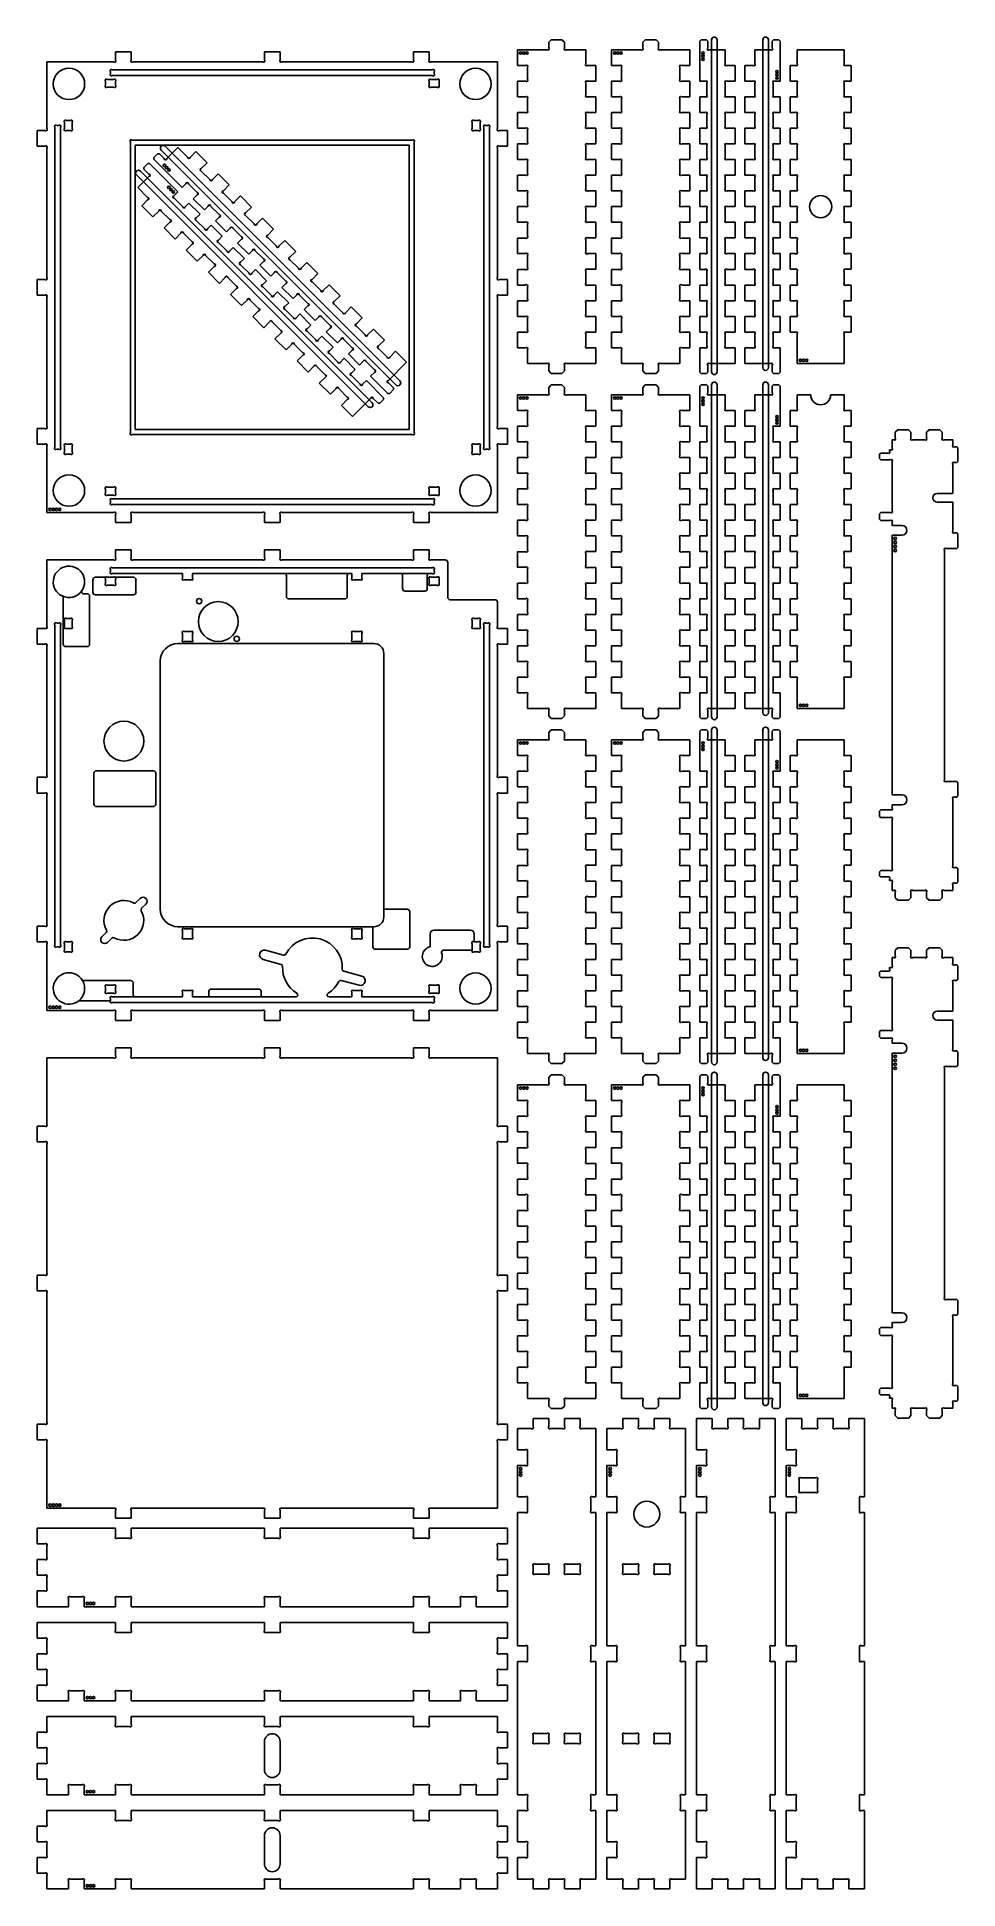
# Model space of a CAD drawing. Header units: inches. Extents: x 3.8 to 27, y 0.2 to 46.7.
import ezdxf

# ---------------------------------------------------------------- set-up
doc = ezdxf.new("R2010")
doc.units = ezdxf.units.IN
doc.header["$MEASUREMENT"] = 0
doc.layers.add('FORMAT', color=7, linetype='Continuous')

msp = doc.modelspace()

# ---------------------------------------------------------------- linework, layer by layer
at = {"color": 7, "linetype": 'Continuous', "lineweight": 25}
for p, q in [((16.759, 46.583), (16.697, 46.521)), ((16.697, 46.521), (16.697, 46.377)), ((17.028, 46.583), (16.759, 46.583)), ((17.09, 46.521), (17.028, 46.583)), ((17.09, 46.377), (17.09, 46.521)), ((19.121, 46.583), (19.059, 46.521)), ((19.059, 46.521), (19.059, 46.377)), ((19.39, 46.583), (19.121, 46.583)), ((19.453, 46.521), (19.39, 46.583)), ((19.453, 46.377), (19.453, 46.521)), ((20.521, 46.583), (20.49, 46.552)), ((20.49, 45.546), (20.49, 46.552)), ((20.521, 46.583), (20.656, 46.583)), ((20.687, 46.552), (20.656, 46.583)), ((20.687, 46.552), (20.687, 46.377)), ((22.341, 46.583), (22.31, 46.552)), ((22.31, 46.552), (22.31, 46.377)), ((22.475, 46.583), (22.341, 46.583)), ((22.507, 46.552), (22.475, 46.583)), ((22.507, 45.546), (22.507, 46.552)), ((4.098, 46.028), (4.098, 44.353)), ((5.773, 46.028), (4.098, 46.028)), ((5.817, 46.278), (5.817, 46.072)), ((6.211, 46.278), (5.817, 46.278)), ((6.211, 46.072), (6.211, 46.278)), ((9.513, 46.028), (6.255, 46.028)), ((9.557, 46.278), (9.557, 46.072)), ((9.951, 46.278), (9.557, 46.278)), ((9.951, 46.072), (9.951, 46.278)), ((13.253, 46.028), (9.995, 46.028)), ((13.691, 46.278), (13.297, 46.278)), ((13.297, 46.278), (13.297, 46.072)), ((13.691, 46.072), (13.691, 46.278)), ((15.409, 46.028), (13.735, 46.028)), ((15.409, 44.353), (15.409, 46.028)), ((15.909, 46.333), (15.909, 45.939)), ((16.653, 46.333), (15.909, 46.333)), ((17.628, 46.333), (17.135, 46.333)), ((17.628, 46.333), (17.628, 45.984)), ((18.272, 46.333), (18.272, 45.939)), ((19.015, 46.333), (18.272, 46.333)), ((20.24, 46.333), (19.497, 46.333)), ((20.24, 45.939), (20.24, 46.333)), ((20.731, 46.333), (21.123, 46.333)), ((21.123, 46.333), (21.123, 45.984)), ((21.873, 46.333), (21.873, 45.984)), ((22.266, 46.333), (21.873, 46.333)), ((22.934, 46.333), (24.115, 46.333)), ((22.934, 45.984), (22.934, 46.333)), ((24.115, 46.333), (24.115, 45.984)), ((5.773, 45.591), (5.611, 45.591)), ((5.691, 45.784), (5.691, 45.733)), ((13.772, 45.829), (5.736, 45.829)), ((5.736, 45.689), (13.772, 45.689)), ((13.897, 45.591), (13.735, 45.591)), ((13.816, 45.733), (13.816, 45.784)), ((15.91, 45.939), (15.909, 45.939)), ((16.116, 45.94), (15.91, 45.94)), ((15.91, 45.94), (15.91, 45.939)), ((16.159, 45.59), (16.159, 45.895)), ((17.672, 45.939), (17.877, 45.939)), ((17.877, 45.939), (17.878, 45.939)), ((17.877, 45.939), (17.877, 45.939)), ((17.878, 45.546), (17.878, 45.939)), ((18.272, 45.94), (18.272, 45.939)), ((18.478, 45.94), (18.272, 45.94)), ((18.272, 45.939), (18.272, 45.939)), ((18.522, 45.59), (18.522, 45.895)), ((19.99, 45.895), (19.99, 45.59)), ((20.24, 45.94), (20.034, 45.94)), ((20.24, 45.939), (20.24, 45.94)), ((20.24, 45.939), (20.24, 45.939)), ((21.168, 45.939), (21.373, 45.939)), ((21.373, 45.939), (21.373, 45.546)), ((21.623, 45.939), (21.623, 45.546)), ((21.829, 45.939), (21.623, 45.939)), ((22.757, 45.546), (22.757, 45.939)), ((22.757, 45.939), (22.89, 45.939)), ((24.291, 45.939), (24.158, 45.939)), ((24.291, 45.939), (24.291, 45.546)), ((5.567, 45.547), (5.567, 45.438)), ((5.611, 45.394), (5.773, 45.394)), ((5.817, 45.438), (5.817, 45.547)), ((13.691, 45.547), (13.691, 45.438)), ((13.735, 45.394), (13.897, 45.394)), ((13.941, 45.438), (13.941, 45.547)), ((15.909, 45.546), (15.909, 45.152)), ((15.909, 45.546), (15.91, 45.546)), ((15.91, 45.152), (15.909, 45.152)), ((15.91, 45.546), (15.91, 45.545)), ((15.91, 45.545), (16.116, 45.545)), ((16.116, 45.153), (15.91, 45.153)), ((15.91, 45.153), (15.91, 45.152)), ((16.159, 44.803), (16.159, 45.108)), ((17.628, 45.502), (17.628, 45.196)), ((17.877, 45.546), (17.672, 45.546)), ((17.672, 45.152), (17.877, 45.152)), ((17.877, 45.546), (17.877, 45.546)), ((17.878, 45.546), (17.877, 45.546)), ((17.877, 45.152), (17.877, 45.152)), ((17.877, 45.152), (17.878, 45.152)), ((17.878, 44.758), (17.878, 45.152)), ((18.272, 45.546), (18.272, 45.152)), ((18.272, 45.546), (18.272, 45.545)), ((18.272, 45.546), (18.272, 45.546)), ((18.272, 45.545), (18.478, 45.545)), ((18.272, 45.153), (18.272, 45.152)), ((18.478, 45.153), (18.272, 45.153)), ((18.272, 45.152), (18.272, 45.152)), ((18.522, 44.803), (18.522, 45.108)), ((19.99, 45.108), (19.99, 44.803)), ((20.034, 45.545), (20.24, 45.545)), ((20.24, 45.153), (20.034, 45.153)), ((20.24, 45.546), (20.24, 45.546)), ((20.24, 45.152), (20.24, 45.546)), ((20.24, 45.545), (20.24, 45.546)), ((20.24, 45.152), (20.24, 45.153)), ((20.24, 45.152), (20.24, 45.152)), ((20.623, 45.546), (20.49, 45.546)), ((20.49, 45.152), (20.623, 45.152)), ((20.49, 44.758), (20.49, 45.152)), ((20.667, 45.196), (20.667, 45.502)), ((21.123, 45.502), (21.123, 45.196)), ((21.373, 45.546), (21.168, 45.546)), ((21.168, 45.152), (21.373, 45.152)), ((21.373, 45.152), (21.373, 44.758)), ((21.623, 45.546), (21.829, 45.546)), ((21.623, 45.152), (21.623, 44.758)), ((21.829, 45.152), (21.623, 45.152)), ((21.873, 45.502), (21.873, 45.196)), ((22.33, 45.196), (22.33, 45.502)), ((22.374, 45.546), (22.507, 45.546)), ((22.507, 45.152), (22.374, 45.152)), ((22.507, 44.758), (22.507, 45.152)), ((22.757, 45.546), (22.89, 45.546)), ((22.757, 44.759), (22.757, 45.152)), ((22.757, 45.152), (22.89, 45.152)), ((22.934, 45.196), (22.934, 45.502)), ((24.115, 45.502), (24.115, 45.196)), ((24.291, 45.546), (24.158, 45.546)), ((24.291, 45.152), (24.158, 45.152)), ((24.291, 45.152), (24.291, 44.759)), ((15.909, 44.758), (15.91, 44.758)), ((15.909, 44.758), (15.909, 44.365)), ((15.91, 44.758), (15.91, 44.758)), ((15.91, 44.758), (16.116, 44.758)), ((17.628, 44.714), (17.628, 44.409)), ((17.877, 44.759), (17.672, 44.759)), ((17.877, 44.758), (17.877, 44.759)), ((17.878, 44.758), (17.877, 44.758)), ((18.272, 44.758), (18.272, 44.758)), ((18.272, 44.758), (18.272, 44.365)), ((18.272, 44.758), (18.478, 44.758)), ((18.272, 44.758), (18.272, 44.758)), ((20.034, 44.758), (20.24, 44.758)), ((20.24, 44.758), (20.24, 44.758)), ((20.24, 44.365), (20.24, 44.758)), ((20.24, 44.758), (20.24, 44.758)), ((20.623, 44.758), (20.49, 44.758)), ((20.667, 44.409), (20.667, 44.714)), ((21.123, 44.714), (21.123, 44.409)), ((21.373, 44.758), (21.168, 44.758)), ((21.623, 44.758), (21.829, 44.758)), ((21.873, 44.714), (21.873, 44.409)), ((22.33, 44.409), (22.33, 44.714)), ((22.374, 44.758), (22.507, 44.758)), ((22.757, 44.759), (22.89, 44.759)), ((22.934, 44.409), (22.934, 44.714)), ((24.115, 44.714), (24.115, 44.409)), ((24.291, 44.759), (24.158, 44.759)), ((3.848, 44.309), (3.848, 43.915)), ((4.054, 44.309), (3.848, 44.309)), ((4.297, 44.39), (4.297, 36.354)), ((4.393, 44.435), (4.342, 44.435)), ((4.437, 36.354), (4.437, 44.39)), ((4.535, 44.515), (4.535, 44.353)), ((4.687, 44.559), (4.579, 44.559)), ((4.579, 44.309), (4.687, 44.309)), ((4.732, 44.353), (4.732, 44.515)), ((14.776, 44.515), (14.776, 44.353)), ((14.929, 44.559), (14.82, 44.559)), ((14.82, 44.309), (14.929, 44.309)), ((14.973, 44.353), (14.973, 44.515)), ((15.07, 44.39), (15.07, 36.354)), ((15.166, 44.435), (15.114, 44.435)), ((15.21, 36.354), (15.21, 44.39)), ((15.659, 44.309), (15.454, 44.309)), ((15.659, 43.915), (15.659, 44.309)), ((15.91, 44.365), (15.909, 44.365)), ((16.116, 44.365), (15.91, 44.365)), ((15.91, 44.365), (15.91, 44.365)), ((16.159, 44.015), (16.159, 44.32)), ((17.672, 44.364), (17.877, 44.364)), ((17.877, 44.365), (17.878, 44.365)), ((17.877, 44.364), (17.877, 44.365)), ((17.878, 43.971), (17.878, 44.365)), ((18.272, 44.365), (18.272, 44.365)), ((18.478, 44.365), (18.272, 44.365)), ((18.272, 44.365), (18.272, 44.365)), ((18.522, 44.015), (18.522, 44.32)), ((19.99, 44.32), (19.99, 44.015)), ((20.24, 44.365), (20.034, 44.365)), ((20.24, 44.365), (20.24, 44.365)), ((20.24, 44.365), (20.24, 44.365)), ((20.49, 44.365), (20.623, 44.365)), ((20.49, 43.971), (20.49, 44.365)), ((21.168, 44.365), (21.373, 44.365)), ((21.373, 44.365), (21.373, 43.971)), ((21.623, 44.365), (21.623, 43.971)), ((21.829, 44.365), (21.623, 44.365)), ((22.507, 44.365), (22.374, 44.365)), ((22.507, 43.971), (22.507, 44.365)), ((22.757, 43.971), (22.757, 44.364)), ((22.757, 44.364), (22.89, 44.364)), ((24.291, 44.364), (24.158, 44.364)), ((24.291, 44.364), (24.291, 43.971)), ((3.848, 43.915), (4.054, 43.915)), ((4.098, 43.871), (4.098, 40.613)), ((6.191, 44.022), (6.191, 36.723)), ((13.272, 44.066), (6.236, 44.066)), ((6.316, 43.941), (6.316, 36.803)), ((13.191, 43.941), (6.316, 43.941)), ((6.781, 43.629), (6.876, 43.724)), ((6.92, 43.724), (6.876, 43.724)), ((6.92, 43.724), (7.044, 43.6)), ((7.106, 43.6), (7.384, 43.878)), ((7.384, 43.878), (7.631, 43.631)), ((7.693, 43.631), (7.839, 43.776)), ((7.839, 43.776), (8.117, 43.498)), ((13.191, 36.803), (13.191, 43.941)), ((13.316, 36.723), (13.316, 44.022)), ((15.409, 40.613), (15.409, 43.871)), ((15.454, 43.915), (15.659, 43.915)), ((15.909, 43.971), (15.909, 43.577)), ((15.909, 43.971), (15.91, 43.971)), ((15.91, 43.971), (15.91, 43.97)), ((15.91, 43.97), (16.116, 43.97)), ((17.628, 43.927), (17.628, 43.621)), ((17.877, 43.971), (17.672, 43.971)), ((17.877, 43.971), (17.877, 43.971)), ((17.878, 43.971), (17.877, 43.971)), ((18.272, 43.971), (18.272, 43.577)), ((18.272, 43.971), (18.272, 43.971)), ((18.272, 43.971), (18.272, 43.97)), ((18.272, 43.97), (18.478, 43.97)), ((20.034, 43.97), (20.24, 43.97)), ((20.24, 43.971), (20.24, 43.971)), ((20.24, 43.577), (20.24, 43.971)), ((20.24, 43.97), (20.24, 43.971)), ((20.623, 43.971), (20.49, 43.971)), ((20.667, 43.621), (20.667, 43.927)), ((21.123, 43.927), (21.123, 43.621)), ((21.373, 43.971), (21.168, 43.971)), ((21.623, 43.971), (21.829, 43.971)), ((21.873, 43.927), (21.873, 43.621)), ((22.33, 43.621), (22.33, 43.927)), ((22.374, 43.971), (22.507, 43.971)), ((22.757, 43.971), (22.89, 43.971)), ((22.934, 43.621), (22.934, 43.927)), ((24.115, 43.927), (24.115, 43.621)), ((24.291, 43.971), (24.158, 43.971)), ((6.628, 43.476), (6.533, 43.381)), ((6.533, 43.381), (6.533, 43.337)), ((6.533, 43.337), (6.657, 43.213)), ((6.672, 43.476), (6.628, 43.476)), ((7.384, 42.764), (6.672, 43.476)), ((6.781, 43.629), (6.781, 43.585)), ((7.493, 42.873), (6.781, 43.585)), ((8.117, 43.498), (7.972, 43.352)), ((7.972, 43.29), (8.188, 43.074)), ((15.91, 43.577), (15.909, 43.577)), ((16.116, 43.578), (15.91, 43.578)), ((15.91, 43.578), (15.91, 43.577)), ((16.159, 43.228), (16.159, 43.533)), ((17.672, 43.577), (17.877, 43.577)), ((17.877, 43.577), (17.877, 43.577)), ((17.877, 43.577), (17.878, 43.577)), ((17.878, 43.184), (17.878, 43.577)), ((18.478, 43.578), (18.272, 43.578)), ((18.272, 43.578), (18.272, 43.577)), ((18.272, 43.577), (18.272, 43.577)), ((18.522, 43.228), (18.522, 43.533)), ((19.99, 43.533), (19.99, 43.228)), ((20.24, 43.578), (20.034, 43.578)), ((20.24, 43.577), (20.24, 43.578)), ((20.24, 43.577), (20.24, 43.577)), ((20.49, 43.577), (20.623, 43.577)), ((20.49, 43.184), (20.49, 43.577)), ((21.168, 43.577), (21.373, 43.577)), ((21.373, 43.577), (21.373, 43.184)), ((21.829, 43.577), (21.623, 43.577)), ((21.623, 43.577), (21.623, 43.184)), ((22.507, 43.577), (22.374, 43.577)), ((22.507, 43.184), (22.507, 43.577)), ((22.757, 43.184), (22.757, 43.577)), ((22.757, 43.577), (22.89, 43.577)), ((24.291, 43.577), (24.158, 43.577)), ((24.291, 43.577), (24.291, 43.184)), ((6.657, 43.151), (6.379, 42.873)), ((6.379, 42.873), (6.626, 42.626)), ((7.586, 42.967), (7.493, 42.873)), ((7.865, 42.751), (7.649, 42.967)), ((8.25, 43.074), (8.396, 43.219)), ((8.396, 43.219), (8.674, 42.941)), ((8.674, 42.941), (8.529, 42.796)), ((15.909, 43.184), (15.909, 42.79)), ((15.909, 43.184), (15.91, 43.184)), ((15.91, 42.79), (15.909, 42.79)), ((15.91, 43.184), (15.91, 43.183)), ((15.91, 43.183), (16.116, 43.183)), ((16.116, 42.79), (15.91, 42.79)), ((15.91, 42.79), (15.91, 42.79)), ((17.628, 43.139), (17.628, 42.834)), ((17.877, 43.184), (17.672, 43.184)), ((17.672, 42.789), (17.877, 42.789)), ((17.877, 43.184), (17.877, 43.184)), ((17.878, 43.184), (17.877, 43.184)), ((17.877, 42.789), (17.877, 42.79)), ((17.877, 42.79), (17.878, 42.79)), ((17.878, 42.396), (17.878, 42.79)), ((18.272, 43.184), (18.272, 42.79)), ((18.272, 43.184), (18.272, 43.183)), ((18.272, 43.184), (18.272, 43.184)), ((18.272, 43.183), (18.478, 43.183)), ((18.272, 42.79), (18.272, 42.79)), ((18.272, 42.79), (18.272, 42.79)), ((18.478, 42.79), (18.272, 42.79)), ((20.034, 43.183), (20.24, 43.183)), ((20.24, 42.79), (20.034, 42.79)), ((20.24, 42.79), (20.24, 43.184)), ((20.24, 43.184), (20.24, 43.184)), ((20.24, 43.183), (20.24, 43.184)), ((20.24, 42.79), (20.24, 42.79)), ((20.24, 42.79), (20.24, 42.79)), ((20.623, 43.184), (20.49, 43.184)), ((20.49, 42.396), (20.49, 42.79)), ((20.49, 42.79), (20.623, 42.79)), ((20.667, 42.834), (20.667, 43.139)), ((21.123, 43.139), (21.123, 42.834)), ((21.373, 43.184), (21.168, 43.184)), ((21.168, 42.79), (21.373, 42.79)), ((21.373, 42.79), (21.373, 42.396)), ((21.623, 43.184), (21.829, 43.184)), ((21.623, 42.79), (21.623, 42.396)), ((21.829, 42.79), (21.623, 42.79)), ((21.873, 43.139), (21.873, 42.834)), ((22.33, 42.834), (22.33, 43.139)), ((22.374, 43.184), (22.507, 43.184)), ((22.507, 42.79), (22.374, 42.79)), ((22.507, 42.396), (22.507, 42.79)), ((22.757, 43.184), (22.89, 43.184)), ((22.757, 42.397), (22.757, 42.789)), ((22.757, 42.789), (22.89, 42.789)), ((22.934, 42.834), (22.934, 43.139)), ((24.115, 43.139), (24.115, 42.834)), ((24.291, 43.184), (24.158, 43.184)), ((24.291, 42.789), (24.158, 42.789)), ((24.291, 42.789), (24.291, 42.397)), ((6.626, 42.564), (6.481, 42.418)), ((6.481, 42.418), (6.759, 42.14)), ((7.29, 42.671), (7.384, 42.764)), ((7.506, 42.392), (7.29, 42.608)), ((7.662, 42.486), (7.569, 42.392)), ((7.941, 42.208), (7.662, 42.486)), ((7.771, 42.595), (7.865, 42.689)), ((8.05, 42.316), (7.771, 42.595)), ((8.143, 42.41), (8.05, 42.316)), ((8.422, 42.194), (8.206, 42.41)), ((8.529, 42.733), (8.744, 42.517)), ((8.807, 42.517), (8.953, 42.663)), ((8.953, 42.663), (9.231, 42.384)), ((9.231, 42.384), (9.085, 42.239)), ((15.909, 42.396), (15.91, 42.396)), ((15.909, 42.396), (15.909, 42.002)), ((15.91, 42.396), (15.91, 42.396)), ((15.91, 42.396), (16.116, 42.396)), ((16.159, 42.44), (16.159, 42.746)), ((17.628, 42.352), (17.628, 42.047)), ((17.877, 42.397), (17.672, 42.397)), ((17.877, 42.396), (17.877, 42.397)), ((17.878, 42.396), (17.877, 42.396)), ((18.272, 42.396), (18.272, 42.396)), ((18.272, 42.396), (18.272, 42.002)), ((18.272, 42.396), (18.478, 42.396)), ((18.272, 42.396), (18.272, 42.396)), ((18.522, 42.44), (18.522, 42.746)), ((19.99, 42.746), (19.99, 42.44)), ((20.034, 42.396), (20.24, 42.396)), ((20.24, 42.002), (20.24, 42.396)), ((20.24, 42.396), (20.24, 42.396)), ((20.24, 42.396), (20.24, 42.396)), ((20.623, 42.396), (20.49, 42.396)), ((20.667, 42.047), (20.667, 42.352)), ((21.123, 42.352), (21.123, 42.047)), ((21.373, 42.396), (21.168, 42.396)), ((21.623, 42.396), (21.829, 42.396)), ((21.873, 42.352), (21.873, 42.047)), ((22.33, 42.047), (22.33, 42.352)), ((22.374, 42.396), (22.507, 42.396)), ((22.757, 42.397), (22.89, 42.397)), ((22.934, 42.047), (22.934, 42.352)), ((24.115, 42.352), (24.115, 42.047)), ((24.291, 42.397), (24.158, 42.397)), ((6.759, 42.14), (6.905, 42.285)), ((6.967, 42.285), (7.183, 42.07)), ((7.183, 42.007), (7.038, 41.861)), ((7.038, 41.861), (7.316, 41.583)), ((7.847, 42.114), (7.941, 42.208)), ((8.063, 41.836), (7.847, 42.051)), ((8.219, 41.929), (8.125, 41.836)), ((8.498, 41.651), (8.219, 41.929)), ((8.328, 42.038), (8.422, 42.132)), ((8.606, 41.76), (8.328, 42.038)), ((8.7, 41.853), (8.606, 41.76)), ((8.978, 41.638), (8.763, 41.853)), ((9.085, 42.176), (9.301, 41.96)), ((9.364, 41.96), (9.509, 42.106)), ((9.509, 42.106), (9.788, 41.828)), ((15.91, 42.002), (15.909, 42.002)), ((15.91, 42.003), (15.91, 42.002)), ((16.116, 42.003), (15.91, 42.003)), ((16.159, 41.653), (16.159, 41.958)), ((17.672, 42.002), (17.877, 42.002)), ((17.877, 42.002), (17.878, 42.002)), ((17.877, 42.002), (17.877, 42.002)), ((17.878, 41.609), (17.878, 42.002)), ((18.478, 42.003), (18.272, 42.003)), ((18.272, 42.003), (18.272, 42.002)), ((18.272, 42.002), (18.272, 42.002)), ((18.522, 41.653), (18.522, 41.958)), ((19.99, 41.958), (19.99, 41.653)), ((20.24, 42.003), (20.034, 42.003)), ((20.24, 42.002), (20.24, 42.003)), ((20.24, 42.002), (20.24, 42.002)), ((20.49, 41.609), (20.49, 42.002)), ((20.49, 42.002), (20.623, 42.002)), ((21.168, 42.002), (21.373, 42.002)), ((21.373, 42.002), (21.373, 41.609)), ((21.623, 42.002), (21.623, 41.609)), ((21.829, 42.002), (21.623, 42.002)), ((22.507, 42.002), (22.374, 42.002)), ((22.507, 41.609), (22.507, 42.002)), ((22.757, 41.609), (22.757, 42.002)), ((22.757, 42.002), (22.89, 42.002)), ((24.291, 42.002), (24.158, 42.002)), ((24.291, 42.002), (24.291, 41.609)), ((7.316, 41.583), (7.462, 41.729)), ((7.524, 41.729), (7.74, 41.513)), ((7.74, 41.45), (7.594, 41.305)), ((8.404, 41.557), (8.498, 41.651)), ((8.62, 41.279), (8.404, 41.495)), ((8.885, 41.481), (8.978, 41.575)), ((9.163, 41.203), (8.885, 41.481)), ((9.788, 41.828), (9.642, 41.682)), ((9.642, 41.62), (9.858, 41.404)), ((9.921, 41.404), (10.066, 41.549)), ((10.066, 41.549), (10.344, 41.271)), ((15.909, 41.609), (15.91, 41.609)), ((15.909, 41.609), (15.909, 41.215)), ((15.91, 41.609), (15.91, 41.608)), ((15.91, 41.608), (16.116, 41.608)), ((17.628, 41.565), (17.628, 41.259)), ((17.877, 41.609), (17.672, 41.609)), ((17.878, 41.609), (17.877, 41.609)), ((17.877, 41.609), (17.877, 41.609)), ((18.272, 41.609), (18.272, 41.609)), ((18.272, 41.609), (18.272, 41.215)), ((18.272, 41.609), (18.272, 41.608)), ((18.272, 41.608), (18.478, 41.608)), ((20.034, 41.608), (20.24, 41.608)), ((20.24, 41.609), (20.24, 41.609)), ((20.24, 41.215), (20.24, 41.609)), ((20.24, 41.608), (20.24, 41.609)), ((20.623, 41.609), (20.49, 41.609)), ((20.667, 41.259), (20.667, 41.565)), ((21.123, 41.565), (21.123, 41.259)), ((21.373, 41.609), (21.168, 41.609)), ((21.623, 41.609), (21.829, 41.609)), ((21.873, 41.565), (21.873, 41.259)), ((22.33, 41.259), (22.33, 41.565)), ((22.374, 41.609), (22.507, 41.609)), ((22.757, 41.609), (22.89, 41.609)), ((22.934, 41.259), (22.934, 41.565)), ((24.115, 41.565), (24.115, 41.259)), ((24.291, 41.609), (24.158, 41.609)), ((7.594, 41.305), (7.873, 41.026)), ((7.873, 41.026), (8.018, 41.172)), ((8.081, 41.172), (8.297, 40.956)), ((8.776, 41.373), (8.682, 41.279)), ((9.054, 41.094), (8.776, 41.373)), ((8.961, 41), (9.054, 41.094)), ((9.176, 40.722), (8.961, 40.938)), ((9.257, 41.297), (9.163, 41.203)), ((9.535, 41.081), (9.319, 41.297)), ((9.441, 40.925), (9.535, 41.018)), ((9.72, 40.646), (9.441, 40.925)), ((10.344, 41.271), (10.199, 41.125)), ((10.199, 41.063), (10.415, 40.847)), ((10.477, 40.847), (10.623, 40.992)), ((10.623, 40.992), (10.901, 40.714)), ((15.91, 41.215), (15.909, 41.215)), ((16.116, 41.216), (15.91, 41.216)), ((15.91, 41.216), (15.91, 41.215)), ((16.159, 40.866), (16.159, 41.171)), ((17.672, 41.215), (17.877, 41.215)), ((17.877, 41.215), (17.878, 41.215)), ((17.877, 41.215), (17.877, 41.215)), ((17.878, 40.821), (17.878, 41.215)), ((18.272, 41.216), (18.272, 41.215)), ((18.478, 41.216), (18.272, 41.216)), ((18.272, 41.215), (18.272, 41.215)), ((18.522, 40.866), (18.522, 41.171)), ((19.99, 41.171), (19.99, 40.866)), ((20.24, 41.216), (20.034, 41.216)), ((20.24, 41.215), (20.24, 41.216)), ((20.24, 41.215), (20.24, 41.215)), ((20.49, 40.821), (20.49, 41.215)), ((20.49, 41.215), (20.623, 41.215)), ((21.168, 41.215), (21.373, 41.215)), ((21.373, 41.215), (21.373, 40.821)), ((21.623, 41.215), (21.623, 40.821)), ((21.829, 41.215), (21.623, 41.215)), ((22.507, 41.215), (22.374, 41.215)), ((22.507, 40.821), (22.507, 41.215)), ((22.757, 40.822), (22.757, 41.215)), ((22.757, 41.215), (22.89, 41.215)), ((24.291, 41.215), (24.158, 41.215)), ((24.291, 41.215), (24.291, 40.822)), ((3.848, 40.569), (3.848, 40.175)), ((4.054, 40.569), (3.848, 40.569)), ((8.297, 40.893), (8.151, 40.748)), ((8.151, 40.748), (8.43, 40.47)), ((8.43, 40.47), (8.575, 40.615)), ((8.638, 40.615), (8.854, 40.399)), ((9.333, 40.816), (9.239, 40.722)), ((9.611, 40.537), (9.333, 40.816)), ((9.517, 40.444), (9.611, 40.537)), ((9.814, 40.74), (9.72, 40.646)), ((10.092, 40.524), (9.876, 40.74)), ((9.998, 40.368), (10.092, 40.462)), ((10.901, 40.714), (10.756, 40.568)), ((10.756, 40.506), (10.972, 40.29)), ((15.659, 40.569), (15.454, 40.569)), ((15.659, 40.175), (15.659, 40.569)), ((15.909, 40.821), (15.91, 40.821)), ((15.909, 40.821), (15.909, 40.428)), ((15.91, 40.821), (15.91, 40.821)), ((15.91, 40.821), (16.116, 40.821)), ((17.628, 40.777), (17.628, 40.472)), ((17.877, 40.822), (17.672, 40.822)), ((17.877, 40.821), (17.877, 40.822)), ((17.878, 40.821), (17.877, 40.821)), ((18.272, 40.821), (18.272, 40.821)), ((18.272, 40.821), (18.272, 40.428)), ((18.272, 40.821), (18.272, 40.821)), ((18.272, 40.821), (18.478, 40.821)), ((20.034, 40.821), (20.24, 40.821)), ((20.24, 40.821), (20.24, 40.821)), ((20.24, 40.428), (20.24, 40.821)), ((20.24, 40.821), (20.24, 40.821)), ((20.623, 40.821), (20.49, 40.821)), ((20.667, 40.472), (20.667, 40.777)), ((21.123, 40.777), (21.123, 40.472)), ((21.373, 40.821), (21.168, 40.821)), ((21.623, 40.821), (21.829, 40.821)), ((21.873, 40.777), (21.873, 40.472)), ((22.33, 40.472), (22.33, 40.777)), ((22.374, 40.821), (22.507, 40.821)), ((22.757, 40.822), (22.89, 40.822)), ((22.934, 40.472), (22.934, 40.777)), ((24.115, 40.777), (24.115, 40.472)), ((24.291, 40.822), (24.158, 40.822)), ((3.848, 40.175), (4.054, 40.175)), ((4.098, 40.131), (4.098, 36.873)), ((8.854, 40.337), (8.708, 40.191)), ((8.708, 40.191), (8.986, 39.913)), ((8.986, 39.913), (9.132, 40.058)), ((9.194, 40.058), (9.41, 39.842)), ((9.733, 40.165), (9.517, 40.381)), ((9.889, 40.259), (9.796, 40.165)), ((10.168, 39.981), (9.889, 40.259)), ((10.277, 40.089), (9.998, 40.368)), ((10.37, 40.183), (10.277, 40.089)), ((10.649, 39.967), (10.433, 40.183)), ((11.034, 40.29), (11.18, 40.436)), ((11.18, 40.436), (11.458, 40.157)), ((11.458, 40.157), (11.312, 40.012)), ((15.409, 36.873), (15.409, 40.131)), ((15.454, 40.175), (15.659, 40.175)), ((15.91, 40.428), (15.909, 40.428)), ((15.909, 40.034), (15.91, 40.034)), ((15.909, 40.034), (15.909, 39.64)), ((16.116, 40.428), (15.91, 40.428)), ((15.91, 40.428), (15.91, 40.428)), ((15.91, 40.034), (15.91, 40.033)), ((15.91, 40.033), (16.116, 40.033)), ((16.159, 40.078), (16.159, 40.383)), ((17.628, 39.99), (17.628, 39.684)), ((17.672, 40.427), (17.877, 40.427)), ((17.877, 40.034), (17.672, 40.034)), ((17.877, 40.428), (17.878, 40.428)), ((17.877, 40.427), (17.877, 40.428)), ((17.878, 40.034), (17.877, 40.034)), ((17.877, 40.034), (17.877, 40.034)), ((17.878, 40.034), (17.878, 40.428)), ((18.272, 40.428), (18.272, 40.428)), ((18.272, 40.428), (18.272, 40.428)), ((18.478, 40.428), (18.272, 40.428)), ((18.272, 40.034), (18.272, 40.034)), ((18.272, 40.034), (18.272, 39.64)), ((18.272, 40.034), (18.272, 40.033)), ((18.272, 40.033), (18.478, 40.033)), ((18.522, 40.078), (18.522, 40.383)), ((19.99, 40.383), (19.99, 40.078)), ((20.24, 40.428), (20.034, 40.428)), ((20.034, 40.033), (20.24, 40.033)), ((20.24, 40.428), (20.24, 40.428)), ((20.24, 40.428), (20.24, 40.428)), ((20.24, 40.034), (20.24, 40.034)), ((20.24, 39.64), (20.24, 40.034)), ((20.24, 40.033), (20.24, 40.034)), ((20.49, 40.428), (20.623, 40.428)), ((20.49, 40.034), (20.49, 40.428)), ((20.623, 40.034), (20.49, 40.034)), ((20.667, 39.684), (20.667, 39.99)), ((21.123, 39.99), (21.123, 39.684)), ((21.168, 40.428), (21.373, 40.428)), ((21.373, 40.034), (21.168, 40.034)), ((21.373, 40.428), (21.373, 40.034)), ((21.829, 40.428), (21.623, 40.428)), ((21.623, 40.428), (21.623, 40.034)), ((21.623, 40.034), (21.829, 40.034)), ((21.873, 39.99), (21.873, 39.684)), ((22.33, 39.684), (22.33, 39.99)), ((22.507, 40.428), (22.374, 40.428)), ((22.374, 40.034), (22.507, 40.034)), ((22.507, 40.034), (22.507, 40.428)), ((22.757, 40.034), (22.757, 40.427)), ((22.757, 40.427), (22.89, 40.427)), ((22.757, 40.034), (22.89, 40.034)), ((22.934, 39.684), (22.934, 39.99)), ((24.115, 39.99), (24.115, 39.684)), ((24.291, 40.427), (24.158, 40.427)), ((24.291, 40.034), (24.158, 40.034)), ((24.291, 40.427), (24.291, 40.034)), ((9.41, 39.78), (9.265, 39.634)), ((9.265, 39.634), (9.543, 39.356)), ((10.074, 39.887), (10.168, 39.981)), ((10.29, 39.608), (10.074, 39.824)), ((10.446, 39.702), (10.352, 39.608)), ((10.725, 39.424), (10.446, 39.702)), ((10.555, 39.811), (10.649, 39.905)), ((10.833, 39.533), (10.555, 39.811)), ((10.927, 39.626), (10.833, 39.533)), ((11.206, 39.41), (10.99, 39.626)), ((11.312, 39.949), (11.528, 39.733)), ((11.591, 39.733), (11.736, 39.879)), ((11.736, 39.879), (12.015, 39.6)), ((12.015, 39.6), (11.869, 39.455)), ((15.91, 39.64), (15.909, 39.64)), ((16.116, 39.641), (15.91, 39.641)), ((15.91, 39.641), (15.91, 39.64)), ((16.159, 39.291), (16.159, 39.596)), ((17.672, 39.64), (17.877, 39.64)), ((17.877, 39.64), (17.878, 39.64)), ((17.877, 39.64), (17.877, 39.64)), ((17.878, 39.247), (17.878, 39.64)), ((18.272, 39.641), (18.272, 39.64)), ((18.478, 39.641), (18.272, 39.641)), ((18.272, 39.64), (18.272, 39.64)), ((18.522, 39.291), (18.522, 39.596)), ((19.99, 39.596), (19.99, 39.291)), ((20.24, 39.641), (20.034, 39.641)), ((20.24, 39.64), (20.24, 39.641)), ((20.24, 39.64), (20.24, 39.64)), ((20.49, 39.247), (20.49, 39.64)), ((20.49, 39.64), (20.623, 39.64)), ((21.168, 39.64), (21.373, 39.64)), ((21.373, 39.64), (21.373, 39.247)), ((21.623, 39.64), (21.623, 39.247)), ((21.829, 39.64), (21.623, 39.64)), ((22.507, 39.64), (22.374, 39.64)), ((22.507, 39.247), (22.507, 39.64)), ((22.757, 39.247), (22.757, 39.64)), ((22.757, 39.64), (22.89, 39.64)), ((24.291, 39.64), (24.158, 39.64)), ((24.291, 39.64), (24.291, 39.247)), ((9.543, 39.356), (9.689, 39.502)), ((9.751, 39.502), (9.967, 39.286)), ((9.967, 39.223), (9.822, 39.078)), ((9.822, 39.078), (10.1, 38.799)), ((10.631, 39.33), (10.725, 39.424)), ((10.847, 39.052), (10.631, 39.268)), ((11.003, 39.145), (10.909, 39.052)), ((11.281, 38.867), (11.003, 39.145)), ((11.112, 39.254), (11.206, 39.348)), ((11.39, 38.976), (11.112, 39.254)), ((11.484, 39.07), (11.39, 38.976)), ((11.762, 38.854), (11.546, 39.07)), ((11.869, 39.392), (12.085, 39.177)), ((12.148, 39.177), (12.293, 39.322)), ((12.293, 39.322), (12.572, 39.044)), ((15.909, 39.247), (15.91, 39.247)), ((15.909, 39.247), (15.909, 38.853)), ((15.91, 39.247), (15.91, 39.246)), ((15.91, 39.246), (16.116, 39.246)), ((17.628, 39.202), (17.628, 38.897)), ((17.877, 39.247), (17.672, 39.247)), ((17.878, 39.247), (17.877, 39.247)), ((17.877, 39.247), (17.877, 39.247)), ((18.272, 39.247), (18.272, 39.247)), ((18.272, 39.247), (18.272, 38.853)), ((18.272, 39.247), (18.272, 39.246)), ((18.272, 39.246), (18.478, 39.246)), ((20.034, 39.246), (20.24, 39.246)), ((20.24, 39.246), (20.24, 39.247)), ((20.24, 39.247), (20.24, 39.247)), ((20.24, 38.853), (20.24, 39.247)), ((20.623, 39.247), (20.49, 39.247)), ((20.667, 38.897), (20.667, 39.202)), ((21.123, 39.202), (21.123, 38.897)), ((21.373, 39.247), (21.168, 39.247)), ((21.623, 39.247), (21.829, 39.247)), ((21.873, 39.202), (21.873, 38.897)), ((22.33, 38.897), (22.33, 39.202)), ((22.374, 39.247), (22.507, 39.247)), ((22.889, 39.247), (22.757, 39.247)), ((22.934, 38.459), (22.934, 39.202)), ((24.115, 39.202), (24.115, 38.459)), ((24.291, 39.247), (24.159, 39.247)), ((10.1, 38.799), (10.246, 38.945)), ((10.308, 38.945), (10.524, 38.729)), ((10.524, 38.666), (10.378, 38.521)), ((11.188, 38.773), (11.281, 38.867)), ((11.404, 38.495), (11.188, 38.711)), ((11.56, 38.589), (11.466, 38.495)), ((11.838, 38.31), (11.56, 38.589)), ((11.669, 38.697), (11.762, 38.791)), ((11.947, 38.419), (11.669, 38.697)), ((12.572, 39.044), (12.426, 38.898)), ((12.426, 38.836), (12.642, 38.62)), ((12.704, 38.62), (12.85, 38.765)), ((12.85, 38.765), (13.128, 38.487)), ((15.91, 38.853), (15.909, 38.853)), ((16.116, 38.853), (15.91, 38.853)), ((15.91, 38.853), (15.91, 38.853)), ((16.159, 38.459), (16.159, 38.809)), ((17.672, 38.852), (17.877, 38.852)), ((17.877, 38.853), (17.878, 38.853)), ((17.877, 38.852), (17.877, 38.853)), ((17.878, 38.459), (17.878, 38.853)), ((18.272, 38.853), (18.272, 38.853)), ((18.272, 38.853), (18.272, 38.853)), ((18.478, 38.853), (18.272, 38.853)), ((18.522, 38.459), (18.522, 38.809)), ((19.99, 38.809), (19.99, 38.459)), ((20.24, 38.853), (20.034, 38.853)), ((20.24, 38.853), (20.24, 38.853)), ((20.24, 38.853), (20.24, 38.853)), ((20.49, 38.24), (20.49, 38.853)), ((20.49, 38.853), (20.623, 38.853)), ((21.168, 38.853), (21.373, 38.853)), ((21.373, 38.853), (21.373, 38.459)), ((21.623, 38.853), (21.623, 38.459)), ((21.829, 38.853), (21.623, 38.853)), ((22.507, 38.853), (22.374, 38.853)), ((22.507, 38.24), (22.507, 38.853)), ((10.378, 38.521), (10.657, 38.242)), ((10.657, 38.242), (10.802, 38.388)), ((10.865, 38.388), (11.081, 38.172)), ((11.744, 38.217), (11.838, 38.31)), ((11.96, 37.938), (11.744, 38.154)), ((12.041, 38.513), (11.947, 38.419)), ((12.319, 38.297), (12.103, 38.513)), ((12.225, 38.141), (12.319, 38.234)), ((12.658, 37.708), (12.225, 38.141)), ((13.128, 38.487), (12.674, 38.033)), ((16.159, 38.459), (16.653, 38.459)), ((16.697, 38.415), (16.697, 38.272)), ((16.697, 38.272), (16.759, 38.209)), ((16.759, 38.209), (17.028, 38.209)), ((17.028, 38.209), (17.09, 38.272)), ((17.09, 38.272), (17.09, 38.415)), ((17.135, 38.459), (17.878, 38.459)), ((18.522, 38.459), (19.015, 38.459)), ((19.059, 38.415), (19.059, 38.272)), ((19.059, 38.272), (19.121, 38.209)), ((19.121, 38.209), (19.39, 38.209)), ((19.39, 38.209), (19.453, 38.272)), ((19.453, 38.272), (19.453, 38.415)), ((19.497, 38.459), (19.99, 38.459)), ((20.49, 38.24), (20.521, 38.209)), ((20.656, 38.209), (20.521, 38.209)), ((20.656, 38.209), (20.687, 38.24)), ((20.687, 38.415), (20.687, 38.24)), ((21.373, 38.459), (20.731, 38.459)), ((21.623, 38.459), (22.266, 38.459)), ((22.31, 38.415), (22.31, 38.24)), ((22.31, 38.24), (22.341, 38.209)), ((22.341, 38.209), (22.475, 38.209)), ((22.475, 38.209), (22.507, 38.24)), ((24.115, 38.459), (22.934, 38.459)), ((11.081, 38.11), (10.935, 37.964)), ((10.935, 37.964), (11.214, 37.686)), ((11.214, 37.686), (11.359, 37.831)), ((11.422, 37.831), (11.637, 37.615)), ((12.117, 38.032), (12.023, 37.938)), ((12.55, 37.599), (12.117, 38.032)), ((12.658, 37.708), (12.703, 37.708)), ((12.674, 37.97), (12.798, 37.847)), ((12.798, 37.803), (12.703, 37.708)), ((12.798, 37.803), (12.798, 37.847)), ((15.909, 37.671), (15.909, 37.277)), ((16.653, 37.671), (15.909, 37.671)), ((16.759, 37.921), (16.697, 37.858)), ((16.697, 37.858), (16.697, 37.715)), ((17.028, 37.921), (16.759, 37.921)), ((17.09, 37.858), (17.028, 37.921)), ((17.09, 37.715), (17.09, 37.858)), ((17.628, 37.671), (17.135, 37.671)), ((17.628, 37.671), (17.628, 37.321)), ((18.272, 37.671), (18.272, 37.277)), ((19.015, 37.671), (18.272, 37.671)), ((19.121, 37.921), (19.059, 37.858)), ((19.059, 37.858), (19.059, 37.715)), ((19.39, 37.921), (19.121, 37.921)), ((19.453, 37.858), (19.39, 37.921)), ((19.453, 37.715), (19.453, 37.858)), ((20.24, 37.671), (19.497, 37.671)), ((20.24, 37.277), (20.24, 37.671)), ((20.521, 37.921), (20.49, 37.89)), ((20.49, 36.884), (20.49, 37.89)), ((20.521, 37.921), (20.656, 37.921)), ((20.687, 37.89), (20.656, 37.921)), ((20.687, 37.89), (20.687, 37.715)), ((20.731, 37.671), (21.123, 37.671)), ((21.123, 37.671), (21.123, 37.321)), ((21.873, 37.671), (21.873, 37.321)), ((22.266, 37.671), (21.873, 37.671)), ((22.341, 37.921), (22.31, 37.89)), ((22.31, 37.89), (22.31, 37.715)), ((22.475, 37.921), (22.341, 37.921)), ((22.507, 37.89), (22.475, 37.921)), ((22.507, 36.884), (22.507, 37.89)), ((22.934, 37.671), (23.274, 37.671)), ((22.934, 37.321), (22.934, 37.671)), ((23.774, 37.671), (24.115, 37.671)), ((24.115, 37.671), (24.115, 37.321)), ((11.637, 37.553), (11.492, 37.407)), ((11.492, 37.407), (11.77, 37.129)), ((11.77, 37.129), (12.224, 37.583)), ((12.287, 37.583), (12.41, 37.46)), ((12.41, 37.46), (12.455, 37.46)), ((12.455, 37.46), (12.55, 37.555)), ((12.55, 37.555), (12.55, 37.599)), ((15.91, 37.277), (15.909, 37.277)), ((16.116, 37.278), (15.91, 37.278)), ((15.91, 37.278), (15.91, 37.277)), ((16.159, 36.928), (16.159, 37.233)), ((17.672, 37.277), (17.877, 37.277)), ((17.877, 37.277), (17.877, 37.277)), ((17.877, 37.277), (17.878, 37.277)), ((17.878, 36.884), (17.878, 37.277)), ((18.478, 37.278), (18.272, 37.278)), ((18.272, 37.278), (18.272, 37.277)), ((18.272, 37.277), (18.272, 37.277)), ((18.522, 36.928), (18.522, 37.233)), ((19.99, 37.233), (19.99, 36.928)), ((20.24, 37.278), (20.034, 37.278)), ((20.24, 37.277), (20.24, 37.278)), ((20.24, 37.277), (20.24, 37.277)), ((21.168, 37.277), (21.373, 37.277)), ((21.373, 37.277), (21.373, 36.884)), ((21.623, 37.277), (21.623, 36.884)), ((21.829, 37.277), (21.623, 37.277)), ((22.757, 36.884), (22.757, 37.277)), ((22.757, 37.277), (22.89, 37.277)), ((24.291, 37.277), (24.158, 37.277)), ((24.291, 37.277), (24.291, 36.884)), ((3.848, 36.829), (3.848, 36.435)), ((4.054, 36.829), (3.848, 36.829)), ((6.316, 36.803), (13.191, 36.803)), ((15.659, 36.829), (15.454, 36.829)), ((15.659, 36.435), (15.659, 36.829)), ((15.909, 36.884), (15.91, 36.884)), ((15.909, 36.884), (15.909, 36.49)), ((15.91, 36.884), (15.91, 36.883)), ((15.91, 36.883), (16.116, 36.883)), ((17.628, 36.839), (17.628, 36.534)), ((17.877, 36.884), (17.672, 36.884)), ((17.878, 36.884), (17.877, 36.884)), ((17.877, 36.884), (17.877, 36.884)), ((18.272, 36.884), (18.272, 36.884)), ((18.272, 36.884), (18.272, 36.49)), ((18.272, 36.884), (18.272, 36.883)), ((18.272, 36.883), (18.478, 36.883)), ((20.034, 36.883), (20.24, 36.883)), ((20.24, 36.883), (20.24, 36.884)), ((20.24, 36.884), (20.24, 36.884)), ((20.24, 36.49), (20.24, 36.884)), ((20.623, 36.884), (20.49, 36.884)), ((20.667, 36.534), (20.667, 36.839)), ((21.123, 36.839), (21.123, 36.534)), ((21.373, 36.884), (21.168, 36.884)), ((21.623, 36.884), (21.829, 36.884)), ((21.873, 36.839), (21.873, 36.534)), ((22.33, 36.534), (22.33, 36.839)), ((22.374, 36.884), (22.507, 36.884)), ((22.757, 36.884), (22.89, 36.884)), ((22.934, 36.534), (22.934, 36.839)), ((24.115, 36.839), (24.115, 36.534)), ((24.291, 36.884), (24.158, 36.884)), ((25.459, 36.792), (25.396, 36.73)), ((25.396, 36.73), (25.396, 36.586)), ((25.728, 36.792), (25.459, 36.792)), ((25.79, 36.73), (25.728, 36.792)), ((25.79, 36.586), (25.79, 36.73)), ((26.246, 36.792), (26.184, 36.73)), ((26.184, 36.73), (26.184, 36.586)), ((26.515, 36.792), (26.246, 36.792)), ((26.577, 36.73), (26.515, 36.792)), ((26.577, 36.586), (26.577, 36.73)), ((3.848, 36.435), (4.054, 36.435)), ((4.098, 36.391), (4.098, 34.717)), ((4.342, 36.31), (4.393, 36.31)), ((4.535, 36.391), (4.535, 36.229)), ((4.687, 36.435), (4.579, 36.435)), ((4.732, 36.229), (4.732, 36.391)), ((6.236, 36.678), (13.272, 36.678)), ((14.776, 36.391), (14.776, 36.229)), ((14.929, 36.435), (14.82, 36.435)), ((14.973, 36.229), (14.973, 36.391)), ((15.114, 36.31), (15.166, 36.31)), ((15.409, 34.717), (15.409, 36.391)), ((15.454, 36.435), (15.659, 36.435)), ((15.91, 36.49), (15.909, 36.49)), ((16.116, 36.49), (15.91, 36.49)), ((15.91, 36.49), (15.91, 36.49)), ((16.159, 36.14), (16.159, 36.446)), ((17.672, 36.489), (17.877, 36.489)), ((17.877, 36.489), (17.877, 36.49)), ((17.877, 36.49), (17.878, 36.49)), ((17.878, 36.096), (17.878, 36.49)), ((18.272, 36.49), (18.272, 36.49)), ((18.478, 36.49), (18.272, 36.49)), ((18.272, 36.49), (18.272, 36.49)), ((18.522, 36.14), (18.522, 36.446)), ((19.99, 36.446), (19.99, 36.14)), ((20.24, 36.49), (20.034, 36.49)), ((20.24, 36.49), (20.24, 36.49)), ((20.24, 36.49), (20.24, 36.49)), ((20.49, 36.096), (20.49, 36.49)), ((20.49, 36.49), (20.623, 36.49)), ((21.168, 36.49), (21.373, 36.49)), ((21.373, 36.49), (21.373, 36.096)), ((21.623, 36.49), (21.623, 36.096)), ((21.829, 36.49), (21.623, 36.49)), ((22.507, 36.49), (22.374, 36.49)), ((22.507, 36.096), (22.507, 36.49)), ((22.757, 36.097), (22.757, 36.489)), ((22.757, 36.489), (22.89, 36.489)), ((24.291, 36.489), (24.158, 36.489)), ((24.291, 36.489), (24.291, 36.097)), ((25.253, 36.292), (25.253, 36.253)), ((25.27, 36.292), (25.253, 36.292)), ((25.352, 36.542), (25.315, 36.542)), ((25.315, 36.542), (25.315, 36.336)), ((26.14, 36.542), (25.834, 36.542)), ((26.846, 36.542), (26.622, 36.542)), ((26.846, 36.408), (26.846, 36.542)), ((26.94, 36.364), (26.89, 36.364)), ((26.971, 36.333), (26.94, 36.364)), ((26.971, 36.001), (26.971, 36.333)), ((4.579, 36.185), (4.687, 36.185)), ((14.82, 36.185), (14.929, 36.185)), ((15.909, 36.096), (15.91, 36.096)), ((15.909, 36.096), (15.909, 35.702)), ((15.91, 36.096), (15.91, 36.096)), ((15.91, 36.096), (16.116, 36.096)), ((17.628, 36.052), (17.628, 35.747)), ((17.877, 36.097), (17.672, 36.097)), ((17.877, 36.096), (17.877, 36.097)), ((17.878, 36.096), (17.877, 36.096)), ((18.272, 36.096), (18.272, 36.096)), ((18.272, 36.096), (18.272, 35.702)), ((18.272, 36.096), (18.272, 36.096)), ((18.272, 36.096), (18.478, 36.096)), ((20.034, 36.096), (20.24, 36.096)), ((20.24, 36.096), (20.24, 36.096)), ((20.24, 35.702), (20.24, 36.096)), ((20.24, 36.096), (20.24, 36.096)), ((20.623, 36.096), (20.49, 36.096)), ((20.667, 35.747), (20.667, 36.052)), ((21.123, 36.052), (21.123, 35.747)), ((21.373, 36.096), (21.168, 36.096)), ((21.623, 36.096), (21.829, 36.096)), ((21.873, 36.052), (21.873, 35.747)), ((22.33, 35.747), (22.33, 36.052)), ((22.374, 36.096), (22.507, 36.096)), ((22.757, 36.097), (22.89, 36.097)), ((22.934, 35.747), (22.934, 36.052)), ((24.115, 36.052), (24.115, 35.747)), ((24.291, 36.097), (24.158, 36.097)), ((25.028, 36.203), (25.003, 36.177)), ((25.003, 36.177), (25.003, 36.073)), ((25.003, 36.073), (25.034, 36.042)), ((25.028, 36.203), (25.217, 36.203)), ((25.034, 36.042), (25.27, 36.042)), ((25.315, 35.998), (25.315, 34.76)), ((26.846, 35.208), (26.846, 35.926)), ((26.89, 35.97), (26.94, 35.97)), ((26.94, 35.97), (26.971, 36.001)), ((5.773, 35.35), (5.611, 35.35)), ((13.897, 35.35), (13.735, 35.35)), ((15.91, 35.702), (15.909, 35.702)), ((16.116, 35.703), (15.91, 35.703)), ((15.91, 35.703), (15.91, 35.702)), ((16.159, 35.353), (16.159, 35.658)), ((17.672, 35.702), (17.877, 35.702)), ((17.877, 35.702), (17.877, 35.702)), ((17.877, 35.702), (17.878, 35.702)), ((17.878, 35.309), (17.878, 35.702)), ((18.478, 35.703), (18.272, 35.703)), ((18.272, 35.703), (18.272, 35.702)), ((18.272, 35.702), (18.272, 35.702)), ((18.522, 35.353), (18.522, 35.658)), ((19.99, 35.658), (19.99, 35.353)), ((20.24, 35.703), (20.034, 35.703)), ((20.24, 35.702), (20.24, 35.703)), ((20.24, 35.702), (20.24, 35.702)), ((20.49, 35.309), (20.49, 35.702)), ((20.49, 35.702), (20.623, 35.702)), ((21.168, 35.702), (21.373, 35.702)), ((21.373, 35.702), (21.373, 35.309)), ((21.829, 35.702), (21.623, 35.702)), ((21.623, 35.702), (21.623, 35.309)), ((22.507, 35.702), (22.374, 35.702)), ((22.507, 35.309), (22.507, 35.702)), ((22.757, 35.702), (22.89, 35.702)), ((22.757, 35.309), (22.757, 35.702)), ((24.291, 35.702), (24.158, 35.702)), ((24.291, 35.702), (24.291, 35.309)), ((5.567, 35.306), (5.567, 35.197)), ((5.611, 35.153), (5.773, 35.153)), ((5.691, 35.011), (5.691, 34.96)), ((13.772, 35.056), (5.736, 35.056)), ((5.736, 34.916), (13.772, 34.916)), ((5.817, 35.197), (5.817, 35.306)), ((13.691, 35.306), (13.691, 35.197)), ((13.735, 35.153), (13.897, 35.153)), ((13.816, 34.96), (13.816, 35.011)), ((13.941, 35.197), (13.941, 35.306)), ((15.909, 35.309), (15.91, 35.309)), ((15.909, 35.309), (15.909, 34.915)), ((15.91, 34.915), (15.909, 34.915)), ((15.91, 35.309), (15.91, 35.308)), ((15.91, 35.308), (16.116, 35.308)), ((16.116, 34.916), (15.91, 34.916)), ((15.91, 34.916), (15.91, 34.915)), ((16.159, 34.566), (16.159, 34.871)), ((17.628, 35.265), (17.628, 34.959)), ((17.877, 35.309), (17.672, 35.309)), ((17.672, 34.915), (17.877, 34.915)), ((17.878, 35.309), (17.877, 35.309)), ((17.877, 35.309), (17.877, 35.309)), ((17.877, 34.915), (17.877, 34.915)), ((17.877, 34.915), (17.878, 34.915)), ((17.878, 34.521), (17.878, 34.915)), ((18.272, 35.309), (18.272, 35.309)), ((18.272, 35.309), (18.272, 34.915)), ((18.272, 35.309), (18.272, 35.308)), ((18.272, 35.308), (18.478, 35.308)), ((18.478, 34.916), (18.272, 34.916)), ((18.272, 34.916), (18.272, 34.915)), ((18.272, 34.915), (18.272, 34.915)), ((18.522, 34.566), (18.522, 34.871)), ((19.99, 34.871), (19.99, 34.566)), ((20.034, 35.308), (20.24, 35.308)), ((20.24, 34.916), (20.034, 34.916)), ((20.24, 35.309), (20.24, 35.309)), ((20.24, 34.915), (20.24, 35.309)), ((20.24, 35.308), (20.24, 35.309)), ((20.24, 34.915), (20.24, 34.916)), ((20.24, 34.915), (20.24, 34.915)), ((20.623, 35.309), (20.49, 35.309)), ((20.49, 34.915), (20.623, 34.915)), ((20.49, 34.521), (20.49, 34.915)), ((20.667, 34.959), (20.667, 35.265)), ((21.123, 35.265), (21.123, 34.959)), ((21.373, 35.309), (21.168, 35.309)), ((21.168, 34.915), (21.373, 34.915)), ((21.373, 34.915), (21.373, 34.521)), ((21.623, 35.309), (21.829, 35.309)), ((21.623, 34.915), (21.623, 34.521)), ((21.829, 34.915), (21.623, 34.915)), ((21.873, 35.265), (21.873, 34.959)), ((22.33, 34.959), (22.33, 35.265)), ((22.374, 35.309), (22.507, 35.309)), ((22.507, 34.915), (22.374, 34.915)), ((22.507, 34.521), (22.507, 34.915)), ((22.757, 35.309), (22.89, 35.309)), ((22.757, 34.915), (22.89, 34.915)), ((22.757, 34.522), (22.757, 34.915)), ((22.934, 34.959), (22.934, 35.265)), ((24.115, 35.265), (24.115, 34.959)), ((24.291, 35.309), (24.158, 35.309)), ((24.291, 34.915), (24.158, 34.915)), ((24.291, 34.915), (24.291, 34.522)), ((26.836, 35.198), (26.452, 35.198)), ((26.452, 34.976), (26.836, 34.976)), ((26.846, 34.248), (26.846, 34.966)), ((4.098, 34.717), (5.773, 34.717)), ((5.817, 34.672), (5.817, 34.467)), ((5.817, 34.467), (6.211, 34.467)), ((6.211, 34.467), (6.211, 34.672)), ((6.255, 34.717), (9.513, 34.717)), ((9.557, 34.672), (9.557, 34.467)), ((9.557, 34.467), (9.951, 34.467)), ((9.951, 34.467), (9.951, 34.672)), ((9.995, 34.717), (13.253, 34.717)), ((13.297, 34.672), (13.297, 34.467)), ((13.297, 34.467), (13.691, 34.467)), ((13.691, 34.467), (13.691, 34.672)), ((13.735, 34.717), (15.409, 34.717)), ((15.909, 34.521), (15.91, 34.521)), ((15.909, 34.521), (15.909, 34.128)), ((15.91, 34.521), (15.91, 34.521)), ((15.91, 34.521), (16.116, 34.521)), ((17.628, 34.477), (17.628, 34.172)), ((17.877, 34.522), (17.672, 34.522)), ((17.877, 34.521), (17.877, 34.522)), ((17.878, 34.521), (17.877, 34.521)), ((18.272, 34.521), (18.272, 34.521)), ((18.272, 34.521), (18.272, 34.128)), ((18.272, 34.521), (18.272, 34.521)), ((18.272, 34.521), (18.478, 34.521)), ((20.034, 34.521), (20.24, 34.521)), ((20.24, 34.521), (20.24, 34.521)), ((20.24, 34.128), (20.24, 34.521)), ((20.24, 34.521), (20.24, 34.521)), ((20.623, 34.521), (20.49, 34.521)), ((20.667, 34.172), (20.667, 34.477)), ((21.123, 34.477), (21.123, 34.172)), ((21.373, 34.521), (21.168, 34.521)), ((21.623, 34.521), (21.829, 34.521)), ((21.873, 34.477), (21.873, 34.172)), ((22.33, 34.172), (22.33, 34.477)), ((22.374, 34.521), (22.507, 34.521)), ((22.757, 34.522), (22.89, 34.522)), ((22.934, 34.172), (22.934, 34.477)), ((24.115, 34.477), (24.115, 34.172)), ((24.291, 34.522), (24.158, 34.522)), ((25.034, 34.715), (25.003, 34.684)), ((25.003, 34.684), (25.003, 34.55)), ((25.003, 34.55), (25.034, 34.519)), ((25.27, 34.715), (25.034, 34.715)), ((25.034, 34.519), (25.27, 34.519)), ((25.315, 34.474), (25.315, 34.404)), ((15.91, 34.128), (15.909, 34.128)), ((16.116, 34.128), (15.91, 34.128)), ((15.91, 34.128), (15.91, 34.128)), ((16.159, 33.778), (16.159, 34.083)), ((17.672, 34.127), (17.877, 34.127)), ((17.877, 34.127), (17.877, 34.128)), ((17.877, 34.128), (17.878, 34.128)), ((17.878, 33.734), (17.878, 34.128)), ((18.272, 34.128), (18.272, 34.128)), ((18.478, 34.128), (18.272, 34.128)), ((18.272, 34.128), (18.272, 34.128)), ((18.522, 33.778), (18.522, 34.083)), ((19.99, 34.083), (19.99, 33.778)), ((20.24, 34.128), (20.034, 34.128)), ((20.24, 34.128), (20.24, 34.128)), ((20.24, 34.128), (20.24, 34.128)), ((20.49, 34.128), (20.623, 34.128)), ((20.49, 33.734), (20.49, 34.128)), ((21.168, 34.128), (21.373, 34.128)), ((21.373, 34.128), (21.373, 33.734)), ((21.623, 34.128), (21.623, 33.734)), ((21.829, 34.128), (21.623, 34.128)), ((22.507, 34.128), (22.374, 34.128)), ((22.507, 33.734), (22.507, 34.128)), ((22.757, 33.734), (22.757, 34.127)), ((22.757, 34.127), (22.89, 34.127)), ((24.291, 34.127), (24.158, 34.127)), ((24.291, 34.127), (24.291, 33.734)), ((25.315, 34.134), (25.315, 27.639)), ((25.565, 34.394), (25.325, 34.394)), ((25.325, 34.144), (25.565, 34.144)), ((26.94, 34.204), (26.89, 34.204)), ((26.971, 34.173), (26.94, 34.204)), ((26.971, 33.841), (26.971, 34.173)), ((4.098, 33.528), (4.098, 31.853)), ((5.773, 33.528), (4.098, 33.528)), ((5.817, 33.778), (5.817, 33.572)), ((6.211, 33.778), (5.817, 33.778)), ((6.211, 33.572), (6.211, 33.778)), ((9.513, 33.528), (6.255, 33.528)), ((9.557, 33.778), (9.557, 33.572)), ((9.951, 33.778), (9.557, 33.778)), ((9.951, 33.572), (9.951, 33.778)), ((13.253, 33.528), (9.995, 33.528)), ((13.297, 33.778), (13.297, 33.572)), ((13.691, 33.778), (13.297, 33.778)), ((13.691, 33.572), (13.691, 33.778)), ((14.097, 33.528), (13.735, 33.528)), ((15.909, 33.734), (15.91, 33.734)), ((15.909, 33.734), (15.909, 33.34)), ((15.91, 33.734), (15.91, 33.733)), ((15.91, 33.733), (16.116, 33.733)), ((17.628, 33.69), (17.628, 33.384)), ((17.877, 33.734), (17.672, 33.734)), ((17.878, 33.734), (17.877, 33.734)), ((17.877, 33.734), (17.877, 33.734)), ((18.272, 33.734), (18.272, 33.734)), ((18.272, 33.734), (18.272, 33.34)), ((18.272, 33.734), (18.272, 33.733)), ((18.272, 33.733), (18.478, 33.733)), ((20.034, 33.733), (20.24, 33.733)), ((20.24, 33.734), (20.24, 33.734)), ((20.24, 33.34), (20.24, 33.734)), ((20.24, 33.733), (20.24, 33.734)), ((20.623, 33.734), (20.49, 33.734)), ((20.667, 33.384), (20.667, 33.69)), ((21.123, 33.69), (21.123, 33.384)), ((21.373, 33.734), (21.168, 33.734)), ((21.623, 33.734), (21.829, 33.734)), ((21.873, 33.69), (21.873, 33.384)), ((22.33, 33.384), (22.33, 33.69)), ((22.374, 33.734), (22.507, 33.734)), ((22.757, 33.734), (22.89, 33.734)), ((22.934, 33.384), (22.934, 33.69)), ((24.115, 33.69), (24.115, 33.384)), ((24.291, 33.734), (24.158, 33.734)), ((26.635, 28.007), (26.635, 33.766)), ((26.679, 33.81), (26.94, 33.81)), ((26.94, 33.81), (26.971, 33.841)), ((5.25, 33.027), (5.25, 32.712)), ((5.565, 33.09), (5.313, 33.09)), ((5.567, 33.047), (5.567, 32.938)), ((5.773, 33.091), (5.611, 33.091)), ((5.691, 33.284), (5.691, 33.233)), ((13.772, 33.329), (5.736, 33.329)), ((5.736, 33.189), (7.504, 33.189)), ((5.817, 32.938), (5.817, 33.047)), ((6.271, 33.09), (5.818, 33.09)), ((6.333, 32.712), (6.333, 33.027)), ((7.504, 33.189), (7.504, 33.071)), ((7.549, 33.027), (7.71, 33.027)), ((7.754, 33.071), (7.754, 33.189)), ((7.754, 33.189), (10.058, 33.189)), ((10.058, 33.189), (11.688, 33.189)), ((10.108, 32.611), (10.108, 33.139)), ((11.638, 32.611), (11.638, 33.139)), ((11.688, 33.189), (11.754, 33.189)), ((11.754, 33.189), (11.754, 33.071)), ((11.799, 33.027), (11.96, 33.027)), ((12.004, 33.071), (12.004, 33.189)), ((12.004, 33.189), (12.975, 33.189)), ((12.975, 33.189), (13.697, 33.189)), ((13.025, 33.139), (13.025, 32.805)), ((13.647, 32.805), (13.647, 33.139)), ((13.691, 33.047), (13.691, 32.938)), ((13.697, 33.189), (13.772, 33.189)), ((13.897, 33.091), (13.735, 33.091)), ((13.816, 33.233), (13.816, 33.284)), ((13.941, 32.938), (13.941, 33.047)), ((14.159, 33.465), (14.159, 32.59)), ((15.91, 33.34), (15.909, 33.34)), ((16.116, 33.341), (15.91, 33.341)), ((15.91, 33.341), (15.91, 33.34)), ((16.159, 32.991), (16.159, 33.296)), ((17.672, 33.34), (17.877, 33.34)), ((17.877, 33.34), (17.877, 33.34)), ((17.877, 33.34), (17.878, 33.34)), ((17.878, 32.947), (17.878, 33.34)), ((18.272, 33.341), (18.272, 33.34)), ((18.478, 33.341), (18.272, 33.341)), ((18.272, 33.34), (18.272, 33.34)), ((18.522, 32.991), (18.522, 33.296)), ((19.99, 33.296), (19.99, 32.991)), ((20.24, 33.341), (20.034, 33.341)), ((20.24, 33.34), (20.24, 33.341)), ((20.24, 33.34), (20.24, 33.34)), ((20.49, 33.34), (20.623, 33.34)), ((20.49, 32.947), (20.49, 33.34)), ((21.168, 33.34), (21.373, 33.34)), ((21.373, 33.34), (21.373, 32.947)), ((21.623, 33.34), (21.623, 32.947)), ((21.829, 33.34), (21.623, 33.34)), ((22.507, 33.34), (22.374, 33.34)), ((22.507, 32.947), (22.507, 33.34)), ((22.757, 33.34), (22.89, 33.34)), ((22.757, 32.947), (22.757, 33.34)), ((24.291, 33.34), (24.158, 33.34)), ((24.291, 33.34), (24.291, 32.947)), ((4.504, 32.578), (4.504, 31.415)), ((5.106, 32.677), (5.017, 32.677)), ((5.169, 31.415), (5.169, 32.614)), ((5.313, 32.65), (6.271, 32.65)), ((5.611, 32.894), (5.773, 32.894)), ((10.171, 32.548), (11.575, 32.548)), ((13.088, 32.742), (13.584, 32.742)), ((13.735, 32.894), (13.897, 32.894)), ((15.909, 32.947), (15.91, 32.947)), ((15.909, 32.947), (15.909, 32.553)), ((15.91, 32.553), (15.909, 32.553)), ((15.91, 32.947), (15.91, 32.946)), ((15.91, 32.946), (16.116, 32.946)), ((16.116, 32.553), (15.91, 32.553)), ((15.91, 32.553), (15.91, 32.553)), ((17.628, 32.902), (17.628, 32.597)), ((17.877, 32.947), (17.672, 32.947)), ((17.672, 32.552), (17.877, 32.552)), ((17.878, 32.947), (17.877, 32.947)), ((17.877, 32.947), (17.877, 32.947)), ((17.877, 32.552), (17.877, 32.553)), ((17.877, 32.553), (17.878, 32.553)), ((17.878, 32.159), (17.878, 32.553)), ((18.272, 32.947), (18.272, 32.947)), ((18.272, 32.947), (18.272, 32.946)), ((18.272, 32.947), (18.272, 32.553)), ((18.272, 32.946), (18.478, 32.946)), ((18.272, 32.553), (18.272, 32.553)), ((18.478, 32.553), (18.272, 32.553)), ((18.272, 32.553), (18.272, 32.553)), ((20.034, 32.946), (20.24, 32.946)), ((20.24, 32.553), (20.034, 32.553)), ((20.24, 32.947), (20.24, 32.947)), ((20.24, 32.553), (20.24, 32.947)), ((20.24, 32.946), (20.24, 32.947)), ((20.24, 32.553), (20.24, 32.553)), ((20.24, 32.553), (20.24, 32.553)), ((20.623, 32.947), (20.49, 32.947)), ((20.49, 32.553), (20.623, 32.553)), ((20.49, 32.159), (20.49, 32.553)), ((20.667, 32.597), (20.667, 32.902)), ((21.123, 32.902), (21.123, 32.597)), ((21.373, 32.947), (21.168, 32.947)), ((21.168, 32.553), (21.373, 32.553)), ((21.373, 32.553), (21.373, 32.159)), ((21.623, 32.947), (21.829, 32.947)), ((21.623, 32.553), (21.623, 32.159)), ((21.829, 32.553), (21.623, 32.553)), ((21.873, 32.902), (21.873, 32.597)), ((22.33, 32.597), (22.33, 32.902)), ((22.374, 32.947), (22.507, 32.947)), ((22.507, 32.553), (22.374, 32.553)), ((22.507, 32.159), (22.507, 32.553)), ((22.757, 32.947), (22.89, 32.947)), ((22.757, 32.552), (22.89, 32.552)), ((22.757, 32.16), (22.757, 32.552)), ((22.934, 32.597), (22.934, 32.902)), ((24.115, 32.902), (24.115, 32.597)), ((24.291, 32.947), (24.158, 32.947)), ((24.291, 32.552), (24.158, 32.552)), ((24.291, 32.552), (24.291, 32.16)), ((14.222, 32.528), (15.347, 32.528)), ((15.409, 31.853), (15.409, 32.465)), ((15.909, 32.159), (15.91, 32.159)), ((15.909, 32.159), (15.909, 31.765)), ((15.91, 32.159), (15.91, 32.159)), ((15.91, 32.159), (16.116, 32.159)), ((16.159, 32.203), (16.159, 32.509)), ((17.628, 32.115), (17.628, 31.81)), ((17.877, 32.16), (17.672, 32.16)), ((17.877, 32.159), (17.877, 32.16)), ((17.878, 32.159), (17.877, 32.159)), ((18.272, 32.159), (18.272, 32.159)), ((18.272, 32.159), (18.272, 31.765)), ((18.272, 32.159), (18.272, 32.159)), ((18.272, 32.159), (18.478, 32.159)), ((18.522, 32.203), (18.522, 32.509)), ((19.99, 32.509), (19.99, 32.203)), ((20.034, 32.159), (20.24, 32.159)), ((20.24, 32.159), (20.24, 32.159)), ((20.24, 32.159), (20.24, 32.159)), ((20.24, 31.765), (20.24, 32.159)), ((20.623, 32.159), (20.49, 32.159)), ((20.667, 31.81), (20.667, 32.115)), ((21.123, 32.115), (21.123, 31.81)), ((21.373, 32.159), (21.168, 32.159)), ((21.623, 32.159), (21.829, 32.159)), ((21.873, 32.115), (21.873, 31.81)), ((22.33, 31.81), (22.33, 32.115)), ((22.374, 32.159), (22.507, 32.159)), ((22.757, 32.16), (22.89, 32.16)), ((22.934, 31.81), (22.934, 32.115)), ((24.115, 32.115), (24.115, 31.81)), ((24.291, 32.16), (24.158, 32.16)), ((3.848, 31.809), (3.848, 31.415)), ((4.054, 31.809), (3.848, 31.809)), ((4.297, 31.89), (4.297, 23.854)), ((4.393, 31.935), (4.342, 31.935)), ((4.437, 23.854), (4.437, 31.89)), ((4.535, 32.015), (4.535, 31.853)), ((4.687, 32.059), (4.579, 32.059)), ((4.579, 31.809), (4.687, 31.809)), ((4.732, 31.853), (4.732, 32.015)), ((7.504, 31.683), (7.504, 31.521)), ((7.71, 31.727), (7.549, 31.727)), ((7.754, 31.521), (7.754, 31.683)), ((11.754, 31.683), (11.754, 31.521)), ((11.96, 31.727), (11.799, 31.727)), ((12.004, 31.521), (12.004, 31.683)), ((14.776, 32.015), (14.776, 31.853)), ((14.929, 32.059), (14.82, 32.059)), ((14.82, 31.809), (14.929, 31.809)), ((14.973, 31.853), (14.973, 32.015)), ((15.07, 31.89), (15.07, 23.854)), ((15.166, 31.935), (15.114, 31.935)), ((15.21, 23.854), (15.21, 31.89)), ((15.659, 31.809), (15.454, 31.809)), ((15.659, 31.415), (15.659, 31.809)), ((15.91, 31.765), (15.909, 31.765)), ((16.116, 31.766), (15.91, 31.766)), ((15.91, 31.766), (15.91, 31.765)), ((16.159, 31.416), (16.159, 31.721)), ((17.672, 31.765), (17.877, 31.765)), ((17.877, 31.765), (17.877, 31.765)), ((17.877, 31.765), (17.878, 31.765)), ((17.878, 31.372), (17.878, 31.765)), ((18.478, 31.766), (18.272, 31.766)), ((18.272, 31.766), (18.272, 31.765)), ((18.272, 31.765), (18.272, 31.765)), ((18.522, 31.416), (18.522, 31.721)), ((19.99, 31.721), (19.99, 31.416)), ((20.24, 31.766), (20.034, 31.766)), ((20.24, 31.765), (20.24, 31.766)), ((20.24, 31.765), (20.24, 31.765)), ((20.49, 31.765), (20.623, 31.765)), ((20.49, 31.372), (20.49, 31.765)), ((21.168, 31.765), (21.373, 31.765)), ((21.373, 31.765), (21.373, 31.372)), ((21.623, 31.765), (21.623, 31.372)), ((21.829, 31.765), (21.623, 31.765)), ((22.507, 31.765), (22.374, 31.765)), ((22.507, 31.372), (22.507, 31.765)), ((22.757, 31.765), (22.89, 31.765)), ((22.757, 31.372), (22.757, 31.765)), ((24.291, 31.765), (24.158, 31.765)), ((24.291, 31.765), (24.291, 31.372)), ((3.848, 31.415), (4.054, 31.415)), ((4.098, 31.371), (4.098, 28.113)), ((4.567, 31.352), (5.106, 31.352)), ((12.307, 31.428), (7.386, 31.428)), ((7.549, 31.477), (7.71, 31.477)), ((11.799, 31.477), (11.96, 31.477)), ((12.556, 24.759), (12.556, 31.18)), ((15.409, 28.113), (15.409, 31.371)), ((15.454, 31.415), (15.659, 31.415)), ((15.909, 31.372), (15.91, 31.372)), ((15.909, 31.372), (15.909, 30.978)), ((15.91, 31.372), (15.91, 31.371)), ((15.91, 31.371), (16.116, 31.371)), ((17.628, 31.328), (17.628, 31.022)), ((17.877, 31.372), (17.672, 31.372)), ((17.878, 31.372), (17.877, 31.372)), ((17.877, 31.372), (17.877, 31.372)), ((18.272, 31.372), (18.272, 31.372)), ((18.272, 31.372), (18.272, 30.978)), ((18.272, 31.372), (18.272, 31.371)), ((18.272, 31.371), (18.478, 31.371)), ((20.034, 31.371), (20.24, 31.371)), ((20.24, 31.372), (20.24, 31.372)), ((20.24, 30.978), (20.24, 31.372)), ((20.24, 31.371), (20.24, 31.372)), ((20.623, 31.372), (20.49, 31.372)), ((20.667, 31.022), (20.667, 31.328)), ((21.123, 31.328), (21.123, 31.022)), ((21.373, 31.372), (21.168, 31.372)), ((21.623, 31.372), (21.829, 31.372)), ((21.873, 31.328), (21.873, 31.022)), ((22.33, 31.022), (22.33, 31.328)), ((22.374, 31.372), (22.507, 31.372)), ((22.757, 31.372), (22.89, 31.372)), ((22.934, 31.022), (22.934, 31.328)), ((24.115, 31.328), (24.115, 31.022)), ((24.291, 31.372), (24.158, 31.372)), ((6.941, 30.983), (6.941, 24.763)), ((15.91, 30.978), (15.909, 30.978)), ((16.116, 30.979), (15.91, 30.979)), ((15.91, 30.979), (15.91, 30.978)), ((16.159, 30.629), (16.159, 30.934)), ((17.672, 30.978), (17.877, 30.978)), ((17.877, 30.978), (17.877, 30.978)), ((17.877, 30.978), (17.878, 30.978)), ((17.878, 30.584), (17.878, 30.978)), ((18.478, 30.979), (18.272, 30.979)), ((18.272, 30.979), (18.272, 30.978)), ((18.272, 30.978), (18.272, 30.978)), ((18.522, 30.629), (18.522, 30.934)), ((19.99, 30.934), (19.99, 30.629)), ((20.24, 30.979), (20.034, 30.979)), ((20.24, 30.978), (20.24, 30.979)), ((20.24, 30.978), (20.24, 30.978)), ((20.49, 30.584), (20.49, 30.978)), ((20.49, 30.978), (20.623, 30.978)), ((21.168, 30.978), (21.373, 30.978)), ((21.373, 30.978), (21.373, 30.584)), ((21.623, 30.978), (21.623, 30.584)), ((21.829, 30.978), (21.623, 30.978)), ((22.507, 30.978), (22.374, 30.978)), ((22.507, 30.584), (22.507, 30.978)), ((22.757, 30.584), (22.757, 30.978)), ((22.757, 30.978), (22.89, 30.978)), ((24.291, 30.978), (24.158, 30.978)), ((24.291, 30.978), (24.291, 30.584)), ((15.909, 30.584), (15.91, 30.584)), ((15.909, 30.584), (15.909, 30.191)), ((15.91, 30.584), (15.91, 30.584)), ((15.91, 30.584), (16.116, 30.584)), ((17.628, 30.54), (17.628, 30.235)), ((17.877, 30.585), (17.672, 30.585)), ((17.877, 30.584), (17.877, 30.585)), ((17.878, 30.584), (17.877, 30.584)), ((18.272, 30.584), (18.272, 30.584)), ((18.272, 30.584), (18.272, 30.191)), ((18.272, 30.584), (18.478, 30.584)), ((18.272, 30.584), (18.272, 30.584)), ((20.034, 30.584), (20.24, 30.584)), ((20.24, 30.584), (20.24, 30.584)), ((20.24, 30.191), (20.24, 30.584)), ((20.24, 30.584), (20.24, 30.584)), ((20.623, 30.584), (20.49, 30.584)), ((20.667, 30.235), (20.667, 30.54)), ((21.123, 30.54), (21.123, 30.235)), ((21.373, 30.584), (21.168, 30.584)), ((21.623, 30.584), (21.829, 30.584)), ((21.873, 30.54), (21.873, 30.235)), ((22.33, 30.235), (22.33, 30.54)), ((22.374, 30.584), (22.507, 30.584)), ((22.889, 30.584), (22.757, 30.584)), ((22.934, 29.797), (22.934, 30.54)), ((24.115, 30.54), (24.115, 29.797)), ((24.291, 30.584), (24.159, 30.584)), ((15.91, 30.191), (15.909, 30.191)), ((16.116, 30.191), (15.91, 30.191)), ((15.91, 30.191), (15.91, 30.191)), ((16.159, 29.797), (16.159, 30.146)), ((16.159, 29.797), (16.653, 29.797)), ((17.135, 29.797), (17.878, 29.797)), ((17.672, 30.19), (17.877, 30.19)), ((17.877, 30.19), (17.877, 30.191)), ((17.877, 30.191), (17.878, 30.191)), ((17.878, 29.797), (17.878, 30.191)), ((18.478, 30.191), (18.272, 30.191)), ((18.272, 30.191), (18.272, 30.191)), ((18.272, 30.191), (18.272, 30.191)), ((18.522, 29.797), (18.522, 30.146)), ((18.522, 29.797), (19.015, 29.797)), ((19.497, 29.797), (19.99, 29.797)), ((19.99, 30.146), (19.99, 29.797)), ((20.24, 30.191), (20.034, 30.191)), ((20.24, 30.191), (20.24, 30.191)), ((20.24, 30.191), (20.24, 30.191)), ((20.49, 29.578), (20.49, 30.191)), ((20.49, 30.191), (20.623, 30.191)), ((21.373, 29.797), (20.731, 29.797)), ((21.168, 30.191), (21.373, 30.191)), ((21.373, 30.191), (21.373, 29.797)), ((21.623, 30.191), (21.623, 29.797)), ((21.829, 30.191), (21.623, 30.191)), ((21.623, 29.797), (22.266, 29.797)), ((22.507, 30.191), (22.374, 30.191)), ((22.507, 29.578), (22.507, 30.191)), ((24.115, 29.797), (22.934, 29.797)), ((16.697, 29.753), (16.697, 29.609)), ((16.697, 29.609), (16.759, 29.547)), ((16.759, 29.547), (17.028, 29.547)), ((17.028, 29.547), (17.09, 29.609)), ((17.09, 29.609), (17.09, 29.753)), ((19.059, 29.753), (19.059, 29.609)), ((19.059, 29.609), (19.121, 29.547)), ((19.121, 29.547), (19.39, 29.547)), ((19.39, 29.547), (19.453, 29.609)), ((19.453, 29.609), (19.453, 29.753)), ((20.49, 29.578), (20.521, 29.547)), ((20.656, 29.547), (20.521, 29.547)), ((20.656, 29.547), (20.687, 29.578)), ((20.687, 29.753), (20.687, 29.578)), ((22.31, 29.753), (22.31, 29.578)), ((22.31, 29.578), (22.341, 29.547)), ((22.341, 29.547), (22.475, 29.547)), ((22.475, 29.547), (22.507, 29.578)), ((15.909, 29.009), (15.909, 28.615)), ((16.653, 29.009), (15.909, 29.009)), ((16.759, 29.259), (16.697, 29.196)), ((16.697, 29.196), (16.697, 29.053)), ((17.028, 29.259), (16.759, 29.259)), ((17.09, 29.196), (17.028, 29.259)), ((17.09, 29.053), (17.09, 29.196)), ((17.628, 29.009), (17.135, 29.009)), ((17.628, 29.009), (17.628, 28.659)), ((18.272, 29.009), (18.272, 28.615)), ((19.015, 29.009), (18.272, 29.009)), ((19.121, 29.259), (19.059, 29.196)), ((19.059, 29.196), (19.059, 29.053)), ((19.39, 29.259), (19.121, 29.259)), ((19.453, 29.196), (19.39, 29.259)), ((19.453, 29.053), (19.453, 29.196)), ((20.24, 29.009), (19.497, 29.009)), ((20.24, 28.615), (20.24, 29.009)), ((20.521, 29.259), (20.49, 29.227)), ((20.49, 28.221), (20.49, 29.227)), ((20.521, 29.259), (20.656, 29.259)), ((20.687, 29.227), (20.656, 29.259)), ((20.687, 29.227), (20.687, 29.053)), ((20.731, 29.009), (21.123, 29.009)), ((21.123, 29.009), (21.123, 28.659)), ((21.873, 29.009), (21.873, 28.659)), ((22.266, 29.009), (21.873, 29.009)), ((22.341, 29.259), (22.31, 29.227)), ((22.31, 29.227), (22.31, 29.053)), ((22.475, 29.259), (22.341, 29.259)), ((22.507, 29.227), (22.475, 29.259)), ((22.507, 28.221), (22.507, 29.227)), ((22.934, 28.659), (22.934, 29.009)), ((22.934, 29.009), (24.115, 29.009)), ((24.115, 29.009), (24.115, 28.659)), ((15.91, 28.615), (15.909, 28.615)), ((16.116, 28.616), (15.91, 28.616)), ((15.91, 28.616), (15.91, 28.615)), ((16.159, 28.266), (16.159, 28.571)), ((17.672, 28.615), (17.877, 28.615)), ((17.877, 28.615), (17.877, 28.615)), ((17.877, 28.615), (17.878, 28.615)), ((17.878, 28.221), (17.878, 28.615)), ((18.478, 28.616), (18.272, 28.616)), ((18.272, 28.616), (18.272, 28.615)), ((18.272, 28.615), (18.272, 28.615)), ((18.522, 28.266), (18.522, 28.571)), ((19.99, 28.571), (19.99, 28.266)), ((20.24, 28.616), (20.034, 28.616)), ((20.24, 28.615), (20.24, 28.616)), ((20.24, 28.615), (20.24, 28.615)), ((21.168, 28.615), (21.373, 28.615)), ((21.373, 28.615), (21.373, 28.221)), ((21.623, 28.615), (21.623, 28.221)), ((21.829, 28.615), (21.623, 28.615)), ((22.757, 28.222), (22.757, 28.615)), ((22.757, 28.615), (22.89, 28.615)), ((24.291, 28.615), (24.158, 28.615)), ((24.291, 28.615), (24.291, 28.222)), ((3.848, 28.069), (3.848, 27.675)), ((4.054, 28.069), (3.848, 28.069)), ((5.278, 28.172), (5.278, 27.398)), ((6.765, 28.235), (5.341, 28.235)), ((6.828, 27.398), (6.828, 28.172)), ((15.659, 28.069), (15.454, 28.069)), ((15.659, 27.675), (15.659, 28.069)), ((15.909, 28.221), (15.909, 27.828)), ((15.909, 28.221), (15.91, 28.221)), ((15.91, 28.221), (15.91, 28.221)), ((15.91, 28.221), (16.116, 28.221)), ((17.628, 28.177), (17.628, 27.872)), ((17.877, 28.222), (17.672, 28.222)), ((17.877, 28.221), (17.877, 28.222)), ((17.878, 28.221), (17.877, 28.221)), ((18.272, 28.221), (18.272, 28.221)), ((18.272, 28.221), (18.478, 28.221)), ((18.272, 28.221), (18.272, 27.828)), ((18.272, 28.221), (18.272, 28.221)), ((20.034, 28.221), (20.24, 28.221)), ((20.24, 28.221), (20.24, 28.221)), ((20.24, 28.221), (20.24, 28.221)), ((20.24, 27.828), (20.24, 28.221)), ((20.623, 28.221), (20.49, 28.221)), ((20.667, 27.872), (20.667, 28.177)), ((21.123, 28.177), (21.123, 27.872)), ((21.373, 28.221), (21.168, 28.221)), ((21.623, 28.221), (21.829, 28.221)), ((21.873, 28.177), (21.873, 27.872)), ((22.33, 27.872), (22.33, 28.177)), ((22.374, 28.221), (22.507, 28.221)), ((22.757, 28.222), (22.89, 28.222)), ((22.934, 27.872), (22.934, 28.177)), ((24.115, 28.177), (24.115, 27.872)), ((24.291, 28.222), (24.158, 28.222)), ((26.94, 27.963), (26.679, 27.963)), ((26.971, 27.932), (26.94, 27.963)), ((26.971, 27.6), (26.971, 27.932)), ((3.848, 27.675), (4.054, 27.675)), ((4.098, 27.631), (4.098, 24.373)), ((15.409, 24.373), (15.409, 27.631)), ((15.454, 27.675), (15.659, 27.675)), ((15.91, 27.828), (15.909, 27.828)), ((15.909, 27.434), (15.909, 27.04)), ((15.909, 27.434), (15.91, 27.434)), ((16.116, 27.828), (15.91, 27.828)), ((15.91, 27.828), (15.91, 27.828)), ((15.91, 27.434), (15.91, 27.433)), ((15.91, 27.433), (16.116, 27.433)), ((16.159, 27.478), (16.159, 27.783)), ((17.672, 27.827), (17.877, 27.827)), ((17.877, 27.434), (17.672, 27.434)), ((17.877, 27.827), (17.877, 27.828)), ((17.877, 27.828), (17.878, 27.828)), ((17.878, 27.434), (17.877, 27.434)), ((17.877, 27.434), (17.877, 27.434)), ((17.878, 27.434), (17.878, 27.828)), ((18.478, 27.828), (18.272, 27.828)), ((18.272, 27.828), (18.272, 27.828)), ((18.272, 27.828), (18.272, 27.828)), ((18.272, 27.434), (18.272, 27.434)), ((18.272, 27.434), (18.272, 27.433)), ((18.272, 27.434), (18.272, 27.04)), ((18.272, 27.433), (18.478, 27.433)), ((18.522, 27.478), (18.522, 27.783)), ((19.99, 27.783), (19.99, 27.478)), ((20.24, 27.828), (20.034, 27.828)), ((20.034, 27.433), (20.24, 27.433)), ((20.24, 27.828), (20.24, 27.828)), ((20.24, 27.828), (20.24, 27.828)), ((20.24, 27.433), (20.24, 27.434)), ((20.24, 27.04), (20.24, 27.434)), ((20.24, 27.434), (20.24, 27.434)), ((20.49, 27.434), (20.49, 27.828)), ((20.49, 27.828), (20.623, 27.828)), ((20.623, 27.434), (20.49, 27.434)), ((21.168, 27.828), (21.373, 27.828)), ((21.373, 27.434), (21.168, 27.434)), ((21.373, 27.828), (21.373, 27.434)), ((21.623, 27.828), (21.623, 27.434)), ((21.829, 27.828), (21.623, 27.828)), ((21.623, 27.434), (21.829, 27.434)), ((22.507, 27.828), (22.374, 27.828)), ((22.374, 27.434), (22.507, 27.434)), ((22.507, 27.434), (22.507, 27.828)), ((22.757, 27.827), (22.89, 27.827)), ((22.757, 27.434), (22.757, 27.827)), ((22.757, 27.434), (22.89, 27.434)), ((24.291, 27.827), (24.158, 27.827)), ((24.291, 27.434), (24.158, 27.434)), ((24.291, 27.827), (24.291, 27.434)), ((25.565, 27.629), (25.325, 27.629)), ((26.846, 25.847), (26.846, 27.525)), ((26.89, 27.569), (26.94, 27.569)), ((26.94, 27.569), (26.971, 27.6)), ((5.341, 27.335), (6.765, 27.335)), ((15.91, 27.04), (15.909, 27.04)), ((16.116, 27.041), (15.91, 27.041)), ((15.91, 27.041), (15.91, 27.04)), ((16.159, 26.691), (16.159, 26.996)), ((17.628, 27.39), (17.628, 27.084)), ((17.672, 27.04), (17.877, 27.04)), ((17.877, 27.04), (17.877, 27.04)), ((17.877, 27.04), (17.878, 27.04)), ((17.878, 26.647), (17.878, 27.04)), ((18.478, 27.041), (18.272, 27.041)), ((18.272, 27.041), (18.272, 27.04)), ((18.272, 27.04), (18.272, 27.04)), ((18.522, 26.691), (18.522, 26.996)), ((19.99, 26.996), (19.99, 26.691)), ((20.24, 27.041), (20.034, 27.041)), ((20.24, 27.04), (20.24, 27.041)), ((20.24, 27.04), (20.24, 27.04)), ((20.49, 26.647), (20.49, 27.04)), ((20.49, 27.04), (20.623, 27.04)), ((20.667, 27.084), (20.667, 27.39)), ((21.123, 27.39), (21.123, 27.084)), ((21.168, 27.04), (21.373, 27.04)), ((21.373, 27.04), (21.373, 26.647)), ((21.623, 27.04), (21.623, 26.647)), ((21.829, 27.04), (21.623, 27.04)), ((21.873, 27.39), (21.873, 27.084)), ((22.33, 27.084), (22.33, 27.39)), ((22.507, 27.04), (22.374, 27.04)), ((22.507, 26.647), (22.507, 27.04)), ((22.757, 27.04), (22.89, 27.04)), ((22.757, 26.647), (22.757, 27.04)), ((22.934, 27.084), (22.934, 27.39)), ((24.115, 27.39), (24.115, 27.084)), ((24.291, 27.04), (24.158, 27.04)), ((24.291, 27.04), (24.291, 26.647)), ((25.034, 27.254), (25.003, 27.223)), ((25.003, 27.223), (25.003, 27.089)), ((25.003, 27.089), (25.034, 27.058)), ((25.27, 27.254), (25.034, 27.254)), ((25.034, 27.058), (25.27, 27.058)), ((25.315, 27.369), (25.315, 27.299)), ((25.315, 27.013), (25.315, 25.775)), ((25.325, 27.379), (25.565, 27.379)), ((15.909, 26.647), (15.909, 26.253)), ((15.909, 26.647), (15.91, 26.647)), ((15.91, 26.647), (15.91, 26.646)), ((15.91, 26.646), (16.116, 26.646)), ((17.628, 26.602), (17.628, 26.297)), ((17.877, 26.647), (17.672, 26.647)), ((17.878, 26.647), (17.877, 26.647)), ((17.877, 26.647), (17.877, 26.647)), ((18.272, 26.647), (18.272, 26.646)), ((18.272, 26.647), (18.272, 26.253)), ((18.272, 26.647), (18.272, 26.647)), ((18.272, 26.646), (18.478, 26.646)), ((20.034, 26.646), (20.24, 26.646)), ((20.24, 26.646), (20.24, 26.647)), ((20.24, 26.647), (20.24, 26.647)), ((20.24, 26.253), (20.24, 26.647)), ((20.623, 26.647), (20.49, 26.647)), ((20.667, 26.297), (20.667, 26.602)), ((21.123, 26.602), (21.123, 26.297)), ((21.373, 26.647), (21.168, 26.647)), ((21.623, 26.647), (21.829, 26.647)), ((21.873, 26.602), (21.873, 26.297)), ((22.33, 26.297), (22.33, 26.602)), ((22.374, 26.647), (22.507, 26.647)), ((22.757, 26.647), (22.89, 26.647)), ((22.934, 26.297), (22.934, 26.602)), ((24.115, 26.602), (24.115, 26.297)), ((24.291, 26.647), (24.158, 26.647)), ((15.91, 26.253), (15.909, 26.253)), ((16.116, 26.253), (15.91, 26.253)), ((15.91, 26.253), (15.91, 26.253)), ((16.159, 25.903), (16.159, 26.209)), ((17.672, 26.252), (17.877, 26.252)), ((17.877, 26.252), (17.877, 26.253)), ((17.877, 26.253), (17.878, 26.253)), ((17.878, 25.859), (17.878, 26.253)), ((18.478, 26.253), (18.272, 26.253)), ((18.272, 26.253), (18.272, 26.253)), ((18.272, 26.253), (18.272, 26.253)), ((18.522, 25.903), (18.522, 26.209)), ((19.99, 26.209), (19.99, 25.903)), ((20.24, 26.253), (20.034, 26.253)), ((20.24, 26.253), (20.24, 26.253)), ((20.24, 26.253), (20.24, 26.253)), ((20.49, 25.859), (20.49, 26.253)), ((20.49, 26.253), (20.623, 26.253)), ((21.168, 26.253), (21.373, 26.253)), ((21.373, 26.253), (21.373, 25.859)), ((21.623, 26.253), (21.623, 25.859)), ((21.829, 26.253), (21.623, 26.253)), ((22.507, 26.253), (22.374, 26.253)), ((22.507, 25.859), (22.507, 26.253)), ((22.757, 25.86), (22.757, 26.252)), ((22.757, 26.252), (22.89, 26.252)), ((24.291, 26.252), (24.158, 26.252)), ((24.291, 26.252), (24.291, 25.86)), ((15.909, 25.859), (15.909, 25.465)), ((15.909, 25.859), (15.91, 25.859)), ((15.91, 25.859), (15.91, 25.859)), ((15.91, 25.859), (16.116, 25.859)), ((17.628, 25.815), (17.628, 25.51)), ((17.877, 25.86), (17.672, 25.86)), ((17.877, 25.859), (17.877, 25.86)), ((17.878, 25.859), (17.877, 25.859)), ((18.272, 25.859), (18.272, 25.859)), ((18.272, 25.859), (18.478, 25.859)), ((18.272, 25.859), (18.272, 25.465)), ((18.272, 25.859), (18.272, 25.859)), ((20.034, 25.859), (20.24, 25.859)), ((20.24, 25.859), (20.24, 25.859)), ((20.24, 25.465), (20.24, 25.859)), ((20.24, 25.859), (20.24, 25.859)), ((20.623, 25.859), (20.49, 25.859)), ((20.667, 25.51), (20.667, 25.815)), ((21.123, 25.815), (21.123, 25.51)), ((21.373, 25.859), (21.168, 25.859)), ((21.623, 25.859), (21.829, 25.859)), ((21.873, 25.815), (21.873, 25.51)), ((22.33, 25.51), (22.33, 25.815)), ((22.374, 25.859), (22.507, 25.859)), ((22.757, 25.86), (22.89, 25.86)), ((22.934, 25.51), (22.934, 25.815)), ((24.115, 25.815), (24.115, 25.51)), ((24.291, 25.86), (24.158, 25.86)), ((25.034, 25.731), (25.003, 25.7)), ((25.003, 25.7), (25.003, 25.592)), ((25.003, 25.592), (25.028, 25.567)), ((25.27, 25.731), (25.034, 25.731)), ((26.94, 25.803), (26.89, 25.803)), ((26.971, 25.772), (26.94, 25.803)), ((26.971, 25.44), (26.971, 25.772)), ((15.91, 25.465), (15.909, 25.465)), ((16.116, 25.466), (15.91, 25.466)), ((15.91, 25.466), (15.91, 25.465)), ((16.159, 25.116), (16.159, 25.421)), ((17.672, 25.465), (17.877, 25.465)), ((17.877, 25.465), (17.877, 25.465)), ((17.877, 25.465), (17.878, 25.465)), ((17.878, 25.072), (17.878, 25.465)), ((18.272, 25.466), (18.272, 25.465)), ((18.478, 25.466), (18.272, 25.466)), ((18.272, 25.465), (18.272, 25.465)), ((18.522, 25.116), (18.522, 25.421)), ((19.99, 25.421), (19.99, 25.116)), ((20.24, 25.466), (20.034, 25.466)), ((20.24, 25.465), (20.24, 25.466)), ((20.24, 25.465), (20.24, 25.465)), ((20.49, 25.072), (20.49, 25.465)), ((20.49, 25.465), (20.623, 25.465)), ((21.168, 25.465), (21.373, 25.465)), ((21.373, 25.465), (21.373, 25.072)), ((21.623, 25.465), (21.623, 25.072)), ((21.829, 25.465), (21.623, 25.465)), ((22.507, 25.465), (22.374, 25.465)), ((22.507, 25.072), (22.507, 25.465)), ((22.757, 25.072), (22.757, 25.465)), ((22.757, 25.465), (22.89, 25.465)), ((24.291, 25.465), (24.158, 25.465)), ((24.291, 25.465), (24.291, 25.072)), ((25.217, 25.567), (25.028, 25.567)), ((25.253, 25.516), (25.253, 25.481)), ((25.253, 25.481), (25.27, 25.481)), ((25.315, 25.437), (25.315, 25.231)), ((25.315, 25.231), (25.352, 25.231)), ((25.396, 25.187), (25.396, 25.044)), ((25.79, 25.044), (25.79, 25.187)), ((25.834, 25.231), (26.14, 25.231)), ((26.184, 25.187), (26.184, 25.044)), ((26.577, 25.044), (26.577, 25.187)), ((26.622, 25.231), (26.846, 25.231)), ((26.846, 25.231), (26.846, 25.365)), ((26.89, 25.409), (26.94, 25.409)), ((26.94, 25.409), (26.971, 25.44)), ((6.44, 25.03), (6.332, 24.922)), ((6.473, 24.78), (6.582, 24.888)), ((13.143, 24.759), (12.556, 24.759)), ((12.556, 24.566), (12.556, 24.759)), ((13.206, 23.815), (13.206, 24.696)), ((15.909, 25.072), (15.909, 24.678)), ((15.909, 25.072), (15.91, 25.072)), ((15.91, 24.678), (15.909, 24.678)), ((15.91, 25.072), (15.91, 25.071)), ((15.91, 25.071), (16.116, 25.071)), ((16.116, 24.679), (15.91, 24.679)), ((15.91, 24.679), (15.91, 24.678)), ((17.628, 25.028), (17.628, 24.722)), ((17.877, 25.072), (17.672, 25.072)), ((17.672, 24.678), (17.877, 24.678)), ((17.878, 25.072), (17.877, 25.072)), ((17.877, 25.072), (17.877, 25.072)), ((17.877, 24.678), (17.877, 24.678)), ((17.877, 24.678), (17.878, 24.678)), ((17.878, 24.284), (17.878, 24.678)), ((18.272, 25.072), (18.272, 25.072)), ((18.272, 25.072), (18.272, 24.678)), ((18.272, 25.072), (18.272, 25.071)), ((18.272, 25.071), (18.478, 25.071)), ((18.478, 24.679), (18.272, 24.679)), ((18.272, 24.679), (18.272, 24.678)), ((18.272, 24.678), (18.272, 24.678)), ((20.034, 25.071), (20.24, 25.071)), ((20.24, 24.679), (20.034, 24.679)), ((20.24, 25.071), (20.24, 25.072)), ((20.24, 24.678), (20.24, 25.072)), ((20.24, 25.072), (20.24, 25.072)), ((20.24, 24.678), (20.24, 24.679)), ((20.24, 24.678), (20.24, 24.678)), ((20.623, 25.072), (20.49, 25.072)), ((20.49, 24.678), (20.623, 24.678)), ((20.49, 24.284), (20.49, 24.678)), ((20.667, 24.722), (20.667, 25.028)), ((21.123, 25.028), (21.123, 24.722)), ((21.373, 25.072), (21.168, 25.072)), ((21.168, 24.678), (21.373, 24.678)), ((21.373, 24.678), (21.373, 24.284)), ((21.623, 25.072), (21.829, 25.072)), ((21.623, 24.678), (21.623, 24.284)), ((21.829, 24.678), (21.623, 24.678)), ((21.873, 25.028), (21.873, 24.722)), ((22.33, 24.722), (22.33, 25.028)), ((22.374, 25.072), (22.507, 25.072)), ((22.507, 24.678), (22.374, 24.678)), ((22.507, 24.284), (22.507, 24.678)), ((22.757, 25.072), (22.89, 25.072)), ((22.757, 24.285), (22.757, 24.678)), ((22.757, 24.678), (22.89, 24.678)), ((22.934, 24.722), (22.934, 25.028)), ((24.115, 25.028), (24.115, 24.722)), ((24.291, 25.072), (24.158, 25.072)), ((24.291, 24.678), (24.158, 24.678)), ((24.291, 24.678), (24.291, 24.285)), ((25.396, 25.044), (25.459, 24.981)), ((25.459, 24.981), (25.728, 24.981)), ((25.728, 24.981), (25.79, 25.044)), ((26.184, 25.044), (26.246, 24.981)), ((26.246, 24.981), (26.515, 24.981)), ((26.515, 24.981), (26.577, 25.044)), ((3.848, 24.329), (3.848, 23.935)), ((4.054, 24.329), (3.848, 24.329)), ((7.386, 24.318), (12.281, 24.318)), ((7.504, 24.223), (7.504, 24.062)), ((7.71, 24.267), (7.549, 24.267)), ((7.754, 24.062), (7.754, 24.223)), ((11.754, 24.223), (11.754, 24.062)), ((11.96, 24.267), (11.799, 24.267)), ((12.004, 24.062), (12.004, 24.223)), ((12.281, 24.318), (12.281, 23.815)), ((12.281, 24.318), (12.307, 24.318)), ((14.726, 24.235), (13.817, 24.235)), ((15.659, 24.329), (15.454, 24.329)), ((15.659, 23.935), (15.659, 24.329)), ((15.909, 24.284), (15.909, 23.891)), ((15.909, 24.284), (15.91, 24.284)), ((15.91, 24.284), (15.91, 24.284)), ((15.91, 24.284), (16.116, 24.284)), ((16.159, 24.329), (16.159, 24.634)), ((17.628, 24.24), (17.628, 23.935)), ((17.877, 24.285), (17.672, 24.285)), ((17.877, 24.284), (17.877, 24.285)), ((17.878, 24.284), (17.877, 24.284)), ((18.272, 24.284), (18.272, 24.284)), ((18.272, 24.284), (18.272, 23.891)), ((18.272, 24.284), (18.272, 24.284)), ((18.272, 24.284), (18.478, 24.284)), ((18.522, 24.329), (18.522, 24.634)), ((19.99, 24.634), (19.99, 24.329)), ((20.034, 24.284), (20.24, 24.284)), ((20.24, 24.284), (20.24, 24.284)), ((20.24, 23.891), (20.24, 24.284)), ((20.24, 24.284), (20.24, 24.284)), ((20.623, 24.284), (20.49, 24.284)), ((20.667, 23.935), (20.667, 24.24)), ((21.123, 24.24), (21.123, 23.935)), ((21.373, 24.284), (21.168, 24.284)), ((21.623, 24.284), (21.829, 24.284)), ((21.873, 24.24), (21.873, 23.935)), ((22.33, 23.935), (22.33, 24.24)), ((22.374, 24.284), (22.507, 24.284)), ((22.757, 24.285), (22.89, 24.285)), ((22.934, 23.935), (22.934, 24.24)), ((24.115, 24.24), (24.115, 23.935)), ((24.291, 24.285), (24.158, 24.285)), ((3.848, 23.935), (4.054, 23.935)), ((4.098, 23.891), (4.098, 22.217)), ((4.342, 23.81), (4.393, 23.81)), ((4.535, 23.891), (4.535, 23.729)), ((4.687, 23.935), (4.579, 23.935)), ((4.732, 23.729), (4.732, 23.891)), ((5.584, 24.174), (5.476, 24.066)), ((5.618, 23.924), (5.726, 24.033)), ((7.549, 24.017), (7.71, 24.017)), ((10.039, 23.605), (9.586, 23.727)), ((11.799, 24.017), (11.96, 24.017)), ((12.344, 23.752), (13.143, 23.752)), ((13.717, 24.135), (13.717, 23.826)), ((14.053, 23.726), (14.773, 23.726)), ((14.776, 23.891), (14.776, 23.729)), ((14.826, 23.935), (14.82, 23.935)), ((14.826, 23.935), (14.826, 24.135)), ((14.929, 23.935), (14.826, 23.935)), ((14.973, 23.729), (14.973, 23.891)), ((15.114, 23.81), (15.166, 23.81)), ((15.409, 22.217), (15.409, 23.891)), ((15.454, 23.935), (15.659, 23.935)), ((15.91, 23.891), (15.909, 23.891)), ((16.116, 23.891), (15.91, 23.891)), ((15.91, 23.891), (15.91, 23.891)), ((16.159, 23.541), (16.159, 23.846)), ((17.672, 23.89), (17.877, 23.89)), ((17.877, 23.89), (17.877, 23.891)), ((17.877, 23.891), (17.878, 23.891)), ((17.878, 23.497), (17.878, 23.891)), ((18.478, 23.891), (18.272, 23.891)), ((18.272, 23.891), (18.272, 23.891)), ((18.272, 23.891), (18.272, 23.891)), ((18.522, 23.541), (18.522, 23.846)), ((19.99, 23.846), (19.99, 23.541)), ((20.24, 23.891), (20.034, 23.891)), ((20.24, 23.891), (20.24, 23.891)), ((20.24, 23.891), (20.24, 23.891)), ((20.49, 23.497), (20.49, 23.891)), ((20.49, 23.891), (20.623, 23.891)), ((21.168, 23.891), (21.373, 23.891)), ((21.373, 23.891), (21.373, 23.497)), ((21.623, 23.891), (21.623, 23.497)), ((21.829, 23.891), (21.623, 23.891)), ((22.507, 23.891), (22.374, 23.891)), ((22.507, 23.497), (22.507, 23.891)), ((22.757, 23.497), (22.757, 23.89)), ((22.757, 23.89), (22.89, 23.89)), ((24.291, 23.89), (24.158, 23.89)), ((24.291, 23.89), (24.291, 23.497)), ((25.459, 23.792), (25.396, 23.73)), ((25.396, 23.73), (25.396, 23.586)), ((25.728, 23.792), (25.459, 23.792)), ((25.79, 23.73), (25.728, 23.792)), ((25.79, 23.586), (25.79, 23.73)), ((26.246, 23.792), (26.184, 23.73)), ((26.184, 23.73), (26.184, 23.586)), ((26.515, 23.792), (26.246, 23.792)), ((26.577, 23.73), (26.515, 23.792)), ((26.577, 23.586), (26.577, 23.73)), ((4.579, 23.685), (4.687, 23.685)), ((9.524, 23.495), (9.977, 23.373)), ((14.82, 23.685), (14.929, 23.685)), ((15.909, 23.497), (15.909, 23.103)), ((15.909, 23.497), (15.91, 23.497)), ((15.91, 23.497), (15.91, 23.496)), ((15.91, 23.496), (16.116, 23.496)), ((17.628, 23.453), (17.628, 23.147)), ((17.877, 23.497), (17.672, 23.497)), ((17.878, 23.497), (17.877, 23.497)), ((17.877, 23.497), (17.877, 23.497)), ((18.272, 23.497), (18.272, 23.497)), ((18.272, 23.497), (18.272, 23.496)), ((18.272, 23.497), (18.272, 23.103)), ((18.272, 23.496), (18.478, 23.496)), ((20.034, 23.496), (20.24, 23.496)), ((20.24, 23.497), (20.24, 23.497)), ((20.24, 23.103), (20.24, 23.497)), ((20.24, 23.496), (20.24, 23.497)), ((20.623, 23.497), (20.49, 23.497)), ((20.667, 23.147), (20.667, 23.453)), ((21.123, 23.453), (21.123, 23.147)), ((21.373, 23.497), (21.168, 23.497)), ((21.623, 23.497), (21.829, 23.497)), ((21.873, 23.453), (21.873, 23.147)), ((22.33, 23.147), (22.33, 23.453)), ((22.374, 23.497), (22.507, 23.497)), ((22.757, 23.497), (22.89, 23.497)), ((22.934, 23.147), (22.934, 23.453)), ((24.115, 23.453), (24.115, 23.147)), ((24.291, 23.497), (24.158, 23.497)), ((25.27, 23.292), (25.253, 23.292)), ((25.253, 23.292), (25.253, 23.253)), ((25.315, 23.542), (25.315, 23.336)), ((25.352, 23.542), (25.315, 23.542)), ((26.14, 23.542), (25.834, 23.542)), ((26.846, 23.542), (26.622, 23.542)), ((26.846, 23.408), (26.846, 23.542)), ((26.94, 23.364), (26.89, 23.364)), ((26.971, 23.333), (26.94, 23.364)), ((26.971, 23.001), (26.971, 23.333)), ((6.202, 22.964), (4.991, 22.964)), ((5.567, 22.697), (5.567, 22.806)), ((5.611, 22.85), (5.773, 22.85)), ((5.817, 22.806), (5.817, 22.697)), ((6.265, 22.606), (6.265, 22.901)), ((11.486, 22.969), (11.939, 22.848)), ((12.001, 23.08), (11.548, 23.201)), ((13.691, 22.806), (13.691, 22.697)), ((13.897, 22.85), (13.735, 22.85)), ((13.941, 22.697), (13.941, 22.806)), ((15.91, 23.103), (15.909, 23.103)), ((16.116, 23.104), (15.91, 23.104)), ((15.91, 23.104), (15.91, 23.103)), ((16.159, 22.754), (16.159, 23.059)), ((17.672, 23.103), (17.877, 23.103)), ((17.877, 23.103), (17.877, 23.103)), ((17.877, 23.103), (17.878, 23.103)), ((17.878, 22.71), (17.878, 23.103)), ((18.478, 23.104), (18.272, 23.104)), ((18.272, 23.104), (18.272, 23.103)), ((18.272, 23.103), (18.272, 23.103)), ((18.522, 22.754), (18.522, 23.059)), ((19.99, 23.059), (19.99, 22.754)), ((20.24, 23.104), (20.034, 23.104)), ((20.24, 23.103), (20.24, 23.104)), ((20.24, 23.103), (20.24, 23.103)), ((20.49, 22.71), (20.49, 23.103)), ((20.49, 23.103), (20.623, 23.103)), ((21.168, 23.103), (21.373, 23.103)), ((21.373, 23.103), (21.373, 22.71)), ((21.623, 23.103), (21.623, 22.71)), ((21.829, 23.103), (21.623, 23.103)), ((22.507, 23.103), (22.374, 23.103)), ((22.507, 22.71), (22.507, 23.103)), ((22.757, 22.71), (22.757, 23.103)), ((22.757, 23.103), (22.89, 23.103)), ((24.291, 23.103), (24.158, 23.103)), ((24.291, 23.103), (24.291, 22.71)), ((25.028, 23.203), (25.003, 23.177)), ((25.003, 23.177), (25.003, 23.073)), ((25.003, 23.073), (25.034, 23.042)), ((25.028, 23.203), (25.217, 23.203)), ((25.034, 23.042), (25.27, 23.042)), ((25.315, 22.998), (25.315, 21.76)), ((26.846, 22.208), (26.846, 22.926)), ((26.89, 22.97), (26.94, 22.97)), ((26.94, 22.97), (26.971, 23.001)), ((4.895, 22.46), (5.691, 22.46)), ((5.773, 22.653), (5.611, 22.653)), ((5.691, 22.46), (5.691, 22.511)), ((5.736, 22.556), (6.315, 22.556)), ((5.736, 22.416), (13.772, 22.416)), ((7.504, 22.556), (6.315, 22.556)), ((7.504, 22.673), (7.504, 22.556)), ((7.71, 22.717), (7.549, 22.717)), ((7.754, 22.556), (7.754, 22.673)), ((8.114, 22.556), (7.754, 22.556)), ((8.114, 22.556), (9.524, 22.556)), ((8.164, 22.691), (8.164, 22.606)), ((9.411, 22.754), (8.227, 22.754)), ((9.474, 22.606), (9.474, 22.691)), ((10.345, 22.556), (9.524, 22.556)), ((11.754, 22.556), (11.181, 22.556)), ((11.754, 22.673), (11.754, 22.556)), ((11.96, 22.717), (11.799, 22.717)), ((12.004, 22.556), (12.004, 22.673)), ((13.772, 22.556), (12.004, 22.556)), ((13.735, 22.653), (13.897, 22.653)), ((13.816, 22.46), (13.816, 22.511)), ((15.909, 22.71), (15.909, 22.316)), ((15.909, 22.71), (15.91, 22.71)), ((15.91, 22.71), (15.91, 22.709)), ((15.91, 22.709), (16.116, 22.709)), ((16.116, 22.316), (15.91, 22.316)), ((15.91, 22.316), (15.91, 22.316)), ((17.628, 22.665), (17.628, 22.36)), ((17.877, 22.71), (17.672, 22.71)), ((17.878, 22.71), (17.877, 22.71)), ((17.877, 22.71), (17.877, 22.71)), ((18.272, 22.71), (18.272, 22.71)), ((18.272, 22.71), (18.272, 22.709)), ((18.272, 22.71), (18.272, 22.316)), ((18.272, 22.709), (18.478, 22.709)), ((18.478, 22.316), (18.272, 22.316)), ((18.272, 22.316), (18.272, 22.316)), ((20.034, 22.709), (20.24, 22.709)), ((20.24, 22.316), (20.034, 22.316)), ((20.24, 22.709), (20.24, 22.71)), ((20.24, 22.71), (20.24, 22.71)), ((20.24, 22.316), (20.24, 22.71)), ((20.24, 22.316), (20.24, 22.316)), ((20.623, 22.71), (20.49, 22.71)), ((20.667, 22.36), (20.667, 22.665)), ((21.123, 22.665), (21.123, 22.36)), ((21.373, 22.71), (21.168, 22.71)), ((21.623, 22.71), (21.829, 22.71)), ((21.873, 22.665), (21.873, 22.36)), ((22.33, 22.36), (22.33, 22.665)), ((22.374, 22.71), (22.507, 22.71)), ((22.757, 22.71), (22.89, 22.71)), ((22.934, 22.36), (22.934, 22.665)), ((24.115, 22.665), (24.115, 22.36)), ((24.291, 22.71), (24.158, 22.71)), ((4.098, 22.217), (5.773, 22.217)), ((5.817, 22.172), (5.817, 21.967)), ((5.817, 21.967), (6.211, 21.967)), ((6.211, 21.967), (6.211, 22.172)), ((6.255, 22.217), (9.513, 22.217)), ((9.557, 22.172), (9.557, 21.967)), ((9.557, 21.967), (9.951, 21.967)), ((9.951, 21.967), (9.951, 22.172)), ((9.995, 22.217), (13.253, 22.217)), ((13.297, 22.172), (13.297, 21.967)), ((13.297, 21.967), (13.691, 21.967)), ((13.691, 21.967), (13.691, 22.172)), ((13.735, 22.217), (15.409, 22.217)), ((15.91, 22.316), (15.909, 22.316)), ((15.909, 21.922), (15.91, 21.922)), ((15.909, 21.922), (15.909, 21.528)), ((15.91, 21.922), (15.91, 21.922)), ((15.91, 21.922), (16.116, 21.922)), ((16.159, 21.966), (16.159, 22.272)), ((17.628, 21.878), (17.628, 21.573)), ((17.672, 22.315), (17.877, 22.315)), ((17.877, 21.923), (17.672, 21.923)), ((17.877, 22.315), (17.877, 22.316)), ((17.877, 22.316), (17.878, 22.316)), ((17.877, 21.922), (17.877, 21.923)), ((17.878, 21.922), (17.877, 21.922)), ((17.878, 21.922), (17.878, 22.316)), ((18.272, 22.316), (18.272, 22.316)), ((18.272, 21.922), (18.272, 21.922)), ((18.272, 21.922), (18.272, 21.922)), ((18.272, 21.922), (18.478, 21.922)), ((18.272, 21.922), (18.272, 21.528)), ((18.522, 21.966), (18.522, 22.272)), ((19.99, 22.272), (19.99, 21.966)), ((20.034, 21.922), (20.24, 21.922)), ((20.24, 22.316), (20.24, 22.316)), ((20.24, 21.922), (20.24, 21.922)), ((20.24, 21.922), (20.24, 21.922)), ((20.24, 21.528), (20.24, 21.922)), ((20.49, 22.316), (20.623, 22.316)), ((20.49, 21.922), (20.49, 22.316)), ((20.623, 21.922), (20.49, 21.922)), ((20.667, 21.573), (20.667, 21.878)), ((21.123, 21.878), (21.123, 21.573)), ((21.168, 22.316), (21.373, 22.316)), ((21.373, 21.922), (21.168, 21.922)), ((21.373, 22.316), (21.373, 21.922)), ((21.623, 22.316), (21.623, 21.922)), ((21.829, 22.316), (21.623, 22.316)), ((21.623, 21.922), (21.829, 21.922)), ((21.873, 21.878), (21.873, 21.573)), ((22.33, 21.573), (22.33, 21.878)), ((22.507, 22.316), (22.374, 22.316)), ((22.374, 21.922), (22.507, 21.922)), ((22.507, 21.922), (22.507, 22.316)), ((22.757, 21.922), (22.757, 22.315)), ((22.757, 22.315), (22.89, 22.315)), ((22.889, 21.922), (22.757, 21.922)), ((22.934, 21.135), (22.934, 21.878)), ((24.115, 21.878), (24.115, 21.135)), ((24.291, 22.315), (24.158, 22.315)), ((24.291, 21.922), (24.159, 21.922)), ((24.291, 22.315), (24.291, 21.922)), ((26.836, 22.198), (26.452, 22.198)), ((26.452, 21.976), (26.836, 21.976)), ((26.846, 21.248), (26.846, 21.966)), ((15.91, 21.528), (15.909, 21.528)), ((16.116, 21.529), (15.91, 21.529)), ((15.91, 21.529), (15.91, 21.528)), ((16.159, 21.135), (16.159, 21.484)), ((17.672, 21.528), (17.877, 21.528)), ((17.877, 21.528), (17.877, 21.528)), ((17.877, 21.528), (17.878, 21.528)), ((17.878, 21.135), (17.878, 21.528)), ((18.478, 21.529), (18.272, 21.529)), ((18.272, 21.529), (18.272, 21.528)), ((18.272, 21.528), (18.272, 21.528)), ((18.522, 21.135), (18.522, 21.484)), ((19.99, 21.484), (19.99, 21.135)), ((20.24, 21.529), (20.034, 21.529)), ((20.24, 21.528), (20.24, 21.529)), ((20.24, 21.528), (20.24, 21.528)), ((20.49, 20.916), (20.49, 21.528)), ((20.49, 21.528), (20.623, 21.528)), ((21.168, 21.528), (21.373, 21.528)), ((21.373, 21.528), (21.373, 21.135)), ((21.623, 21.528), (21.623, 21.135)), ((21.829, 21.528), (21.623, 21.528)), ((22.507, 21.528), (22.374, 21.528)), ((22.507, 20.916), (22.507, 21.528)), ((25.034, 21.715), (25.003, 21.684)), ((25.003, 21.684), (25.003, 21.55)), ((25.003, 21.55), (25.034, 21.519)), ((25.27, 21.715), (25.034, 21.715)), ((25.034, 21.519), (25.27, 21.519)), ((25.315, 21.474), (25.315, 21.404)), ((25.565, 21.394), (25.325, 21.394)), ((16.159, 21.135), (16.653, 21.135)), ((16.697, 21.091), (16.697, 20.947)), ((16.697, 20.947), (16.759, 20.885)), ((17.028, 20.885), (17.09, 20.947)), ((17.09, 20.947), (17.09, 21.091)), ((17.135, 21.135), (17.878, 21.135)), ((18.522, 21.135), (19.015, 21.135)), ((19.059, 21.091), (19.059, 20.947)), ((19.059, 20.947), (19.121, 20.885)), ((19.39, 20.885), (19.453, 20.947)), ((19.453, 20.947), (19.453, 21.091)), ((19.497, 21.135), (19.99, 21.135)), ((20.687, 21.091), (20.687, 20.916)), ((21.373, 21.135), (20.731, 21.135)), ((21.623, 21.135), (22.266, 21.135)), ((22.31, 21.091), (22.31, 20.916)), ((24.115, 21.135), (22.934, 21.135)), ((25.315, 21.134), (25.315, 14.639)), ((25.325, 21.144), (25.565, 21.144)), ((26.94, 21.204), (26.89, 21.204)), ((26.971, 21.173), (26.94, 21.204)), ((26.971, 20.841), (26.971, 21.173)), ((16.759, 20.597), (16.697, 20.534)), ((16.697, 20.534), (16.697, 20.391)), ((16.759, 20.885), (17.028, 20.885)), ((17.028, 20.597), (16.759, 20.597)), ((17.09, 20.534), (17.028, 20.597)), ((17.09, 20.391), (17.09, 20.534)), ((19.121, 20.597), (19.059, 20.534)), ((19.059, 20.534), (19.059, 20.391)), ((19.121, 20.885), (19.39, 20.885)), ((19.39, 20.597), (19.121, 20.597)), ((19.453, 20.534), (19.39, 20.597)), ((19.453, 20.391), (19.453, 20.534)), ((20.49, 20.916), (20.521, 20.885)), ((20.521, 20.597), (20.49, 20.565)), ((20.49, 19.559), (20.49, 20.565)), ((20.656, 20.885), (20.521, 20.885)), ((20.521, 20.597), (20.656, 20.597)), ((20.656, 20.885), (20.687, 20.916)), ((20.687, 20.565), (20.656, 20.597)), ((20.687, 20.565), (20.687, 20.391)), ((22.31, 20.916), (22.341, 20.885)), ((22.341, 20.597), (22.31, 20.565)), ((22.31, 20.565), (22.31, 20.391)), ((22.341, 20.885), (22.475, 20.885)), ((22.475, 20.597), (22.341, 20.597)), ((22.475, 20.885), (22.507, 20.916)), ((22.507, 20.565), (22.475, 20.597)), ((22.507, 19.559), (22.507, 20.565)), ((26.635, 15.007), (26.635, 20.766)), ((26.679, 20.81), (26.94, 20.81)), ((26.94, 20.81), (26.971, 20.841)), ((15.909, 20.347), (15.909, 19.953)), ((16.653, 20.347), (15.909, 20.347)), ((17.628, 20.347), (17.135, 20.347)), ((17.628, 20.347), (17.628, 19.997)), ((19.015, 20.347), (18.272, 20.347)), ((18.272, 20.347), (18.272, 19.953)), ((20.24, 20.347), (19.497, 20.347)), ((20.24, 19.953), (20.24, 20.347)), ((20.731, 20.347), (21.123, 20.347)), ((21.123, 20.347), (21.123, 19.997)), ((21.873, 20.347), (21.873, 19.997)), ((22.266, 20.347), (21.873, 20.347)), ((22.934, 19.997), (22.934, 20.347)), ((22.934, 20.347), (24.115, 20.347)), ((24.115, 20.347), (24.115, 19.997)), ((15.91, 19.953), (15.909, 19.953)), ((15.909, 19.559), (15.91, 19.559)), ((15.909, 19.559), (15.909, 19.165)), ((16.116, 19.953), (15.91, 19.953)), ((15.91, 19.953), (15.91, 19.953)), ((15.91, 19.559), (15.91, 19.559)), ((15.91, 19.559), (16.116, 19.559)), ((16.159, 19.603), (16.159, 19.909)), ((17.672, 19.952), (17.877, 19.952)), ((17.877, 19.56), (17.672, 19.56)), ((17.877, 19.952), (17.877, 19.953)), ((17.877, 19.953), (17.878, 19.953)), ((17.877, 19.559), (17.877, 19.56)), ((17.878, 19.559), (17.877, 19.559)), ((17.878, 19.559), (17.878, 19.953)), ((18.272, 19.953), (18.272, 19.953)), ((18.272, 19.953), (18.272, 19.953)), ((18.478, 19.953), (18.272, 19.953)), ((18.272, 19.559), (18.272, 19.165)), ((18.272, 19.559), (18.272, 19.559)), ((18.272, 19.559), (18.478, 19.559)), ((18.272, 19.559), (18.272, 19.559)), ((18.522, 19.603), (18.522, 19.909)), ((19.99, 19.909), (19.99, 19.603)), ((20.24, 19.953), (20.034, 19.953)), ((20.034, 19.559), (20.24, 19.559)), ((20.24, 19.953), (20.24, 19.953)), ((20.24, 19.953), (20.24, 19.953)), ((20.24, 19.559), (20.24, 19.559)), ((20.24, 19.165), (20.24, 19.559)), ((20.24, 19.559), (20.24, 19.559)), ((20.623, 19.559), (20.49, 19.559)), ((21.168, 19.953), (21.373, 19.953)), ((21.373, 19.559), (21.168, 19.559)), ((21.373, 19.953), (21.373, 19.559)), ((21.623, 19.953), (21.623, 19.559)), ((21.829, 19.953), (21.623, 19.953)), ((21.623, 19.559), (21.829, 19.559)), ((22.374, 19.559), (22.507, 19.559)), ((22.757, 19.952), (22.89, 19.952)), ((22.757, 19.56), (22.757, 19.952)), ((22.757, 19.56), (22.89, 19.56)), ((24.291, 19.952), (24.158, 19.952)), ((24.291, 19.56), (24.158, 19.56)), ((24.291, 19.952), (24.291, 19.56)), ((15.91, 19.165), (15.909, 19.165)), ((16.116, 19.166), (15.91, 19.166)), ((15.91, 19.166), (15.91, 19.165)), ((16.159, 18.816), (16.159, 19.121)), ((17.628, 19.515), (17.628, 19.21)), ((17.672, 19.165), (17.877, 19.165)), ((17.877, 19.165), (17.877, 19.165)), ((17.877, 19.165), (17.878, 19.165)), ((17.878, 18.772), (17.878, 19.165)), ((18.478, 19.166), (18.272, 19.166)), ((18.272, 19.166), (18.272, 19.165)), ((18.272, 19.165), (18.272, 19.165)), ((18.522, 18.816), (18.522, 19.121)), ((19.99, 19.121), (19.99, 18.816)), ((20.24, 19.166), (20.034, 19.166)), ((20.24, 19.165), (20.24, 19.166)), ((20.24, 19.165), (20.24, 19.165)), ((20.49, 18.772), (20.49, 19.165)), ((20.49, 19.165), (20.623, 19.165)), ((20.667, 19.21), (20.667, 19.515)), ((21.123, 19.515), (21.123, 19.21)), ((21.168, 19.165), (21.373, 19.165)), ((21.373, 19.165), (21.373, 18.772)), ((21.623, 19.165), (21.623, 18.772)), ((21.829, 19.165), (21.623, 19.165)), ((21.873, 19.515), (21.873, 19.21)), ((22.33, 19.21), (22.33, 19.515)), ((22.507, 19.165), (22.374, 19.165)), ((22.507, 18.772), (22.507, 19.165)), ((22.757, 19.165), (22.89, 19.165)), ((22.757, 18.772), (22.757, 19.165)), ((22.934, 19.21), (22.934, 19.515)), ((24.115, 19.515), (24.115, 19.21)), ((24.291, 19.165), (24.158, 19.165)), ((24.291, 19.165), (24.291, 18.772)), ((15.909, 18.772), (15.91, 18.772)), ((15.909, 18.772), (15.909, 18.378)), ((15.91, 18.772), (15.91, 18.771)), ((15.91, 18.771), (16.116, 18.771)), ((17.628, 18.728), (17.628, 18.422)), ((17.877, 18.772), (17.672, 18.772)), ((17.878, 18.772), (17.877, 18.772)), ((17.877, 18.772), (17.877, 18.772)), ((18.272, 18.772), (18.272, 18.378)), ((18.272, 18.772), (18.272, 18.772)), ((18.272, 18.772), (18.272, 18.771)), ((18.272, 18.771), (18.478, 18.771)), ((20.034, 18.771), (20.24, 18.771)), ((20.24, 18.772), (20.24, 18.772)), ((20.24, 18.378), (20.24, 18.772)), ((20.24, 18.771), (20.24, 18.772)), ((20.623, 18.772), (20.49, 18.772)), ((20.667, 18.422), (20.667, 18.728)), ((21.123, 18.728), (21.123, 18.422)), ((21.373, 18.772), (21.168, 18.772)), ((21.623, 18.772), (21.829, 18.772)), ((21.873, 18.728), (21.873, 18.422)), ((22.33, 18.422), (22.33, 18.728)), ((22.374, 18.772), (22.507, 18.772)), ((22.757, 18.772), (22.89, 18.772)), ((22.934, 18.422), (22.934, 18.728)), ((24.115, 18.728), (24.115, 18.422)), ((24.291, 18.772), (24.158, 18.772)), ((15.91, 18.378), (15.909, 18.378)), ((16.116, 18.379), (15.91, 18.379)), ((15.91, 18.379), (15.91, 18.378)), ((16.159, 18.029), (16.159, 18.334)), ((17.672, 18.378), (17.877, 18.378)), ((17.877, 18.378), (17.877, 18.378)), ((17.877, 18.378), (17.878, 18.378)), ((17.878, 17.984), (17.878, 18.378)), ((18.478, 18.379), (18.272, 18.379)), ((18.272, 18.379), (18.272, 18.378)), ((18.272, 18.378), (18.272, 18.378)), ((18.522, 18.029), (18.522, 18.334)), ((19.99, 18.334), (19.99, 18.029)), ((20.24, 18.379), (20.034, 18.379)), ((20.24, 18.378), (20.24, 18.379)), ((20.24, 18.378), (20.24, 18.378)), ((20.49, 18.378), (20.623, 18.378)), ((20.49, 17.984), (20.49, 18.378)), ((21.168, 18.378), (21.373, 18.378)), ((21.373, 18.378), (21.373, 17.984)), ((21.623, 18.378), (21.623, 17.984)), ((21.829, 18.378), (21.623, 18.378)), ((22.507, 18.378), (22.374, 18.378)), ((22.507, 17.984), (22.507, 18.378)), ((22.757, 18.378), (22.89, 18.378)), ((22.757, 17.985), (22.757, 18.378)), ((24.291, 18.378), (24.158, 18.378)), ((24.291, 18.378), (24.291, 17.985)), ((15.909, 17.984), (15.91, 17.984)), ((15.909, 17.984), (15.909, 17.591)), ((15.91, 17.984), (15.91, 17.984)), ((15.91, 17.984), (16.116, 17.984)), ((17.628, 17.94), (17.628, 17.635)), ((17.877, 17.985), (17.672, 17.985)), ((17.877, 17.984), (17.877, 17.985)), ((17.878, 17.984), (17.877, 17.984)), ((18.272, 17.984), (18.272, 17.591)), ((18.272, 17.984), (18.272, 17.984)), ((18.272, 17.984), (18.478, 17.984)), ((18.272, 17.984), (18.272, 17.984)), ((20.034, 17.984), (20.24, 17.984)), ((20.24, 17.984), (20.24, 17.984)), ((20.24, 17.591), (20.24, 17.984)), ((20.24, 17.984), (20.24, 17.984)), ((20.623, 17.984), (20.49, 17.984)), ((20.667, 17.635), (20.667, 17.94)), ((21.123, 17.94), (21.123, 17.635)), ((21.373, 17.984), (21.168, 17.984)), ((21.623, 17.984), (21.829, 17.984)), ((21.873, 17.94), (21.873, 17.635)), ((22.33, 17.635), (22.33, 17.94)), ((22.374, 17.984), (22.507, 17.984)), ((22.757, 17.985), (22.89, 17.985)), ((22.934, 17.635), (22.934, 17.94)), ((24.115, 17.94), (24.115, 17.635)), ((24.291, 17.985), (24.158, 17.985)), ((15.91, 17.591), (15.909, 17.591)), ((16.116, 17.591), (15.91, 17.591)), ((15.91, 17.591), (15.91, 17.591)), ((16.159, 17.241), (16.159, 17.546)), ((17.672, 17.59), (17.877, 17.59)), ((17.877, 17.59), (17.877, 17.591)), ((17.877, 17.591), (17.878, 17.591)), ((17.878, 17.197), (17.878, 17.591)), ((18.478, 17.591), (18.272, 17.591)), ((18.272, 17.591), (18.272, 17.591)), ((18.272, 17.591), (18.272, 17.591)), ((18.522, 17.241), (18.522, 17.546)), ((19.99, 17.546), (19.99, 17.241)), ((20.24, 17.591), (20.034, 17.591)), ((20.24, 17.591), (20.24, 17.591)), ((20.24, 17.591), (20.24, 17.591)), ((20.49, 17.197), (20.49, 17.591)), ((20.49, 17.591), (20.623, 17.591)), ((21.168, 17.591), (21.373, 17.591)), ((21.373, 17.591), (21.373, 17.197)), ((21.623, 17.591), (21.623, 17.197)), ((21.829, 17.591), (21.623, 17.591)), ((22.507, 17.591), (22.374, 17.591)), ((22.507, 17.197), (22.507, 17.591)), ((22.757, 17.59), (22.89, 17.59)), ((22.757, 17.197), (22.757, 17.59)), ((24.291, 17.59), (24.158, 17.59)), ((24.291, 17.59), (24.291, 17.197)), ((15.909, 17.197), (15.91, 17.197)), ((15.909, 17.197), (15.909, 16.803)), ((15.91, 16.803), (15.909, 16.803)), ((15.91, 17.197), (15.91, 17.196)), ((15.91, 17.196), (16.116, 17.196)), ((15.91, 16.804), (15.91, 16.803)), ((16.116, 16.804), (15.91, 16.804)), ((16.159, 16.454), (16.159, 16.759)), ((17.628, 17.153), (17.628, 16.847)), ((17.877, 17.197), (17.672, 17.197)), ((17.672, 16.803), (17.877, 16.803)), ((17.878, 17.197), (17.877, 17.197)), ((17.877, 17.197), (17.877, 17.197)), ((17.877, 16.803), (17.878, 16.803)), ((17.877, 16.803), (17.877, 16.803)), ((17.878, 16.41), (17.878, 16.803)), ((18.272, 17.197), (18.272, 16.803)), ((18.272, 17.197), (18.272, 17.197)), ((18.272, 17.197), (18.272, 17.196)), ((18.272, 17.196), (18.478, 17.196)), ((18.478, 16.804), (18.272, 16.804)), ((18.272, 16.804), (18.272, 16.803)), ((18.272, 16.803), (18.272, 16.803)), ((18.522, 16.454), (18.522, 16.759)), ((19.99, 16.759), (19.99, 16.454)), ((20.034, 17.196), (20.24, 17.196)), ((20.24, 16.804), (20.034, 16.804)), ((20.24, 16.803), (20.24, 17.197)), ((20.24, 17.196), (20.24, 17.197)), ((20.24, 17.197), (20.24, 17.197)), ((20.24, 16.803), (20.24, 16.804)), ((20.24, 16.803), (20.24, 16.803)), ((20.623, 17.197), (20.49, 17.197)), ((20.49, 16.803), (20.623, 16.803)), ((20.49, 16.41), (20.49, 16.803)), ((20.667, 16.847), (20.667, 17.153)), ((21.123, 17.153), (21.123, 16.847)), ((21.373, 17.197), (21.168, 17.197)), ((21.168, 16.803), (21.373, 16.803)), ((21.373, 16.803), (21.373, 16.41)), ((21.623, 17.197), (21.829, 17.197)), ((21.623, 16.803), (21.623, 16.41)), ((21.829, 16.803), (21.623, 16.803)), ((21.873, 17.153), (21.873, 16.847)), ((22.33, 16.847), (22.33, 17.153)), ((22.374, 17.197), (22.507, 17.197)), ((22.507, 16.803), (22.374, 16.803)), ((22.507, 16.41), (22.507, 16.803)), ((22.757, 17.197), (22.89, 17.197)), ((22.757, 16.803), (22.89, 16.803)), ((22.757, 16.41), (22.757, 16.803)), ((22.934, 16.847), (22.934, 17.153)), ((24.115, 17.153), (24.115, 16.847)), ((24.291, 17.197), (24.158, 17.197)), ((24.291, 16.803), (24.158, 16.803)), ((24.291, 16.803), (24.291, 16.41)), ((15.909, 16.41), (15.909, 16.016)), ((15.909, 16.41), (15.91, 16.41)), ((15.91, 16.41), (15.91, 16.409)), ((15.91, 16.409), (16.116, 16.409)), ((17.628, 16.365), (17.628, 16.06)), ((17.877, 16.41), (17.672, 16.41)), ((17.877, 16.41), (17.877, 16.41)), ((17.878, 16.41), (17.877, 16.41)), ((18.272, 16.41), (18.272, 16.016)), ((18.272, 16.41), (18.272, 16.41)), ((18.272, 16.41), (18.272, 16.409)), ((18.272, 16.409), (18.478, 16.409)), ((20.034, 16.409), (20.24, 16.409)), ((20.24, 16.41), (20.24, 16.41)), ((20.24, 16.016), (20.24, 16.41)), ((20.24, 16.409), (20.24, 16.41)), ((20.623, 16.41), (20.49, 16.41)), ((20.667, 16.06), (20.667, 16.365)), ((21.123, 16.365), (21.123, 16.06)), ((21.373, 16.41), (21.168, 16.41)), ((21.623, 16.41), (21.829, 16.41)), ((21.873, 16.365), (21.873, 16.06)), ((22.33, 16.06), (22.33, 16.365)), ((22.374, 16.41), (22.507, 16.41)), ((22.757, 16.41), (22.89, 16.41)), ((22.934, 16.06), (22.934, 16.365)), ((24.115, 16.365), (24.115, 16.06)), ((24.291, 16.41), (24.158, 16.41)), ((15.91, 16.016), (15.909, 16.016)), ((16.116, 16.016), (15.91, 16.016)), ((15.91, 16.016), (15.91, 16.016)), ((16.159, 15.666), (16.159, 15.972)), ((17.672, 16.015), (17.877, 16.015)), ((17.877, 16.015), (17.877, 16.016)), ((17.877, 16.016), (17.878, 16.016)), ((17.878, 15.622), (17.878, 16.016)), ((18.272, 16.016), (18.272, 16.016)), ((18.478, 16.016), (18.272, 16.016)), ((18.272, 16.016), (18.272, 16.016)), ((18.522, 15.666), (18.522, 15.972)), ((19.99, 15.972), (19.99, 15.666)), ((20.24, 16.016), (20.034, 16.016)), ((20.24, 16.016), (20.24, 16.016)), ((20.24, 16.016), (20.24, 16.016)), ((20.49, 16.016), (20.623, 16.016)), ((20.49, 15.622), (20.49, 16.016)), ((21.168, 16.016), (21.373, 16.016)), ((21.373, 16.016), (21.373, 15.622)), ((21.623, 16.016), (21.623, 15.622)), ((21.829, 16.016), (21.623, 16.016)), ((22.507, 16.016), (22.374, 16.016)), ((22.507, 15.622), (22.507, 16.016)), ((22.757, 16.015), (22.89, 16.015)), ((22.757, 15.623), (22.757, 16.015)), ((24.291, 16.015), (24.158, 16.015)), ((24.291, 16.015), (24.291, 15.623)), ((15.909, 15.622), (15.91, 15.622)), ((15.909, 15.622), (15.909, 15.228)), ((15.91, 15.622), (15.91, 15.622)), ((15.91, 15.622), (16.116, 15.622)), ((17.628, 15.578), (17.628, 15.273)), ((17.877, 15.623), (17.672, 15.623)), ((17.877, 15.622), (17.877, 15.623)), ((17.878, 15.622), (17.877, 15.622)), ((18.272, 15.622), (18.272, 15.228)), ((18.272, 15.622), (18.272, 15.622)), ((18.272, 15.622), (18.272, 15.622)), ((18.272, 15.622), (18.478, 15.622)), ((20.034, 15.622), (20.24, 15.622)), ((20.24, 15.622), (20.24, 15.622)), ((20.24, 15.228), (20.24, 15.622)), ((20.24, 15.622), (20.24, 15.622)), ((20.623, 15.622), (20.49, 15.622)), ((20.667, 15.273), (20.667, 15.578)), ((21.123, 15.578), (21.123, 15.273)), ((21.373, 15.622), (21.168, 15.622)), ((21.623, 15.622), (21.829, 15.622)), ((21.873, 15.578), (21.873, 15.273)), ((22.33, 15.273), (22.33, 15.578)), ((22.374, 15.622), (22.507, 15.622)), ((22.757, 15.623), (22.89, 15.623)), ((22.934, 15.273), (22.934, 15.578)), ((24.115, 15.578), (24.115, 15.273)), ((24.291, 15.623), (24.158, 15.623)), ((15.91, 15.228), (15.909, 15.228)), ((16.116, 15.229), (15.91, 15.229)), ((15.91, 15.229), (15.91, 15.228)), ((16.159, 14.879), (16.159, 15.184)), ((17.672, 15.228), (17.877, 15.228)), ((17.877, 15.228), (17.877, 15.228)), ((17.877, 15.228), (17.878, 15.228)), ((17.878, 14.835), (17.878, 15.228)), ((18.478, 15.229), (18.272, 15.229)), ((18.272, 15.229), (18.272, 15.228)), ((18.272, 15.228), (18.272, 15.228)), ((18.522, 14.879), (18.522, 15.184)), ((19.99, 15.184), (19.99, 14.879)), ((20.24, 15.229), (20.034, 15.229)), ((20.24, 15.228), (20.24, 15.229)), ((20.24, 15.228), (20.24, 15.228)), ((20.49, 14.835), (20.49, 15.228)), ((20.49, 15.228), (20.623, 15.228)), ((21.168, 15.228), (21.373, 15.228)), ((21.373, 15.228), (21.373, 14.835)), ((21.623, 15.228), (21.623, 14.835)), ((21.829, 15.228), (21.623, 15.228)), ((22.507, 15.228), (22.374, 15.228)), ((22.507, 14.835), (22.507, 15.228)), ((22.757, 15.228), (22.89, 15.228)), ((22.757, 14.835), (22.757, 15.228)), ((24.291, 15.228), (24.158, 15.228)), ((24.291, 15.228), (24.291, 14.835)), ((26.94, 14.963), (26.679, 14.963)), ((26.971, 14.932), (26.94, 14.963)), ((26.971, 14.6), (26.971, 14.932)), ((15.909, 14.835), (15.91, 14.835)), ((15.909, 14.835), (15.909, 14.441)), ((15.91, 14.441), (15.909, 14.441)), ((15.91, 14.835), (15.91, 14.834)), ((15.91, 14.834), (16.116, 14.834)), ((16.116, 14.442), (15.91, 14.442)), ((15.91, 14.442), (15.91, 14.441)), ((17.628, 14.791), (17.628, 14.485)), ((17.877, 14.835), (17.672, 14.835)), ((17.672, 14.441), (17.877, 14.441)), ((17.878, 14.835), (17.877, 14.835)), ((17.877, 14.835), (17.877, 14.835)), ((17.877, 14.441), (17.877, 14.441)), ((17.877, 14.441), (17.878, 14.441)), ((17.878, 14.047), (17.878, 14.441)), ((18.272, 14.835), (18.272, 14.441)), ((18.272, 14.835), (18.272, 14.835)), ((18.272, 14.835), (18.272, 14.834)), ((18.272, 14.834), (18.478, 14.834)), ((18.478, 14.442), (18.272, 14.442)), ((18.272, 14.442), (18.272, 14.441)), ((18.272, 14.441), (18.272, 14.441)), ((20.034, 14.834), (20.24, 14.834)), ((20.24, 14.442), (20.034, 14.442)), ((20.24, 14.835), (20.24, 14.835)), ((20.24, 14.441), (20.24, 14.835)), ((20.24, 14.834), (20.24, 14.835)), ((20.24, 14.441), (20.24, 14.442)), ((20.24, 14.441), (20.24, 14.441)), ((20.623, 14.835), (20.49, 14.835)), ((20.49, 14.047), (20.49, 14.441)), ((20.49, 14.441), (20.623, 14.441)), ((20.667, 14.485), (20.667, 14.791)), ((21.123, 14.791), (21.123, 14.485)), ((21.373, 14.835), (21.168, 14.835)), ((21.168, 14.441), (21.373, 14.441)), ((21.373, 14.441), (21.373, 14.047)), ((21.623, 14.835), (21.829, 14.835)), ((21.623, 14.441), (21.623, 14.047)), ((21.829, 14.441), (21.623, 14.441)), ((21.873, 14.791), (21.873, 14.485)), ((22.33, 14.485), (22.33, 14.791)), ((22.374, 14.835), (22.507, 14.835)), ((22.507, 14.441), (22.374, 14.441)), ((22.507, 14.047), (22.507, 14.441)), ((22.757, 14.835), (22.89, 14.835)), ((22.757, 14.441), (22.89, 14.441)), ((22.757, 14.048), (22.757, 14.441)), ((22.934, 14.485), (22.934, 14.791)), ((24.115, 14.791), (24.115, 14.485)), ((24.291, 14.835), (24.158, 14.835)), ((24.291, 14.441), (24.158, 14.441)), ((24.291, 14.441), (24.291, 14.048)), ((25.565, 14.629), (25.325, 14.629)), ((26.846, 12.847), (26.846, 14.525)), ((26.89, 14.569), (26.94, 14.569)), ((26.94, 14.569), (26.971, 14.6)), ((15.909, 14.047), (15.91, 14.047)), ((15.909, 14.047), (15.909, 13.654)), ((15.91, 14.047), (15.91, 14.047)), ((15.91, 14.047), (16.116, 14.047)), ((16.159, 14.092), (16.159, 14.397)), ((17.628, 14.003), (17.628, 13.698)), ((17.877, 14.048), (17.672, 14.048)), ((17.877, 14.047), (17.877, 14.048)), ((17.878, 14.047), (17.877, 14.047)), ((18.272, 14.047), (18.272, 13.654)), ((18.272, 14.047), (18.272, 14.047)), ((18.272, 14.047), (18.272, 14.047)), ((18.272, 14.047), (18.478, 14.047)), ((18.522, 14.092), (18.522, 14.397)), ((19.99, 14.397), (19.99, 14.092)), ((20.034, 14.047), (20.24, 14.047)), ((20.24, 14.047), (20.24, 14.047)), ((20.24, 13.654), (20.24, 14.047)), ((20.24, 14.047), (20.24, 14.047)), ((20.623, 14.047), (20.49, 14.047)), ((20.667, 13.698), (20.667, 14.003)), ((21.123, 14.003), (21.123, 13.698)), ((21.373, 14.047), (21.168, 14.047)), ((21.623, 14.047), (21.829, 14.047)), ((21.873, 14.003), (21.873, 13.698)), ((22.33, 13.698), (22.33, 14.003)), ((22.374, 14.047), (22.507, 14.047)), ((22.757, 14.048), (22.89, 14.048)), ((22.934, 13.698), (22.934, 14.003)), ((24.115, 14.003), (24.115, 13.698)), ((24.291, 14.048), (24.158, 14.048)), ((25.034, 14.254), (25.003, 14.223)), ((25.003, 14.223), (25.003, 14.089)), ((25.003, 14.089), (25.034, 14.058)), ((25.27, 14.254), (25.034, 14.254)), ((25.034, 14.058), (25.27, 14.058)), ((25.315, 14.369), (25.315, 14.299)), ((25.315, 14.013), (25.315, 12.775)), ((25.325, 14.379), (25.565, 14.379)), ((15.91, 13.654), (15.909, 13.654)), ((15.91, 13.654), (15.91, 13.654)), ((16.116, 13.654), (15.91, 13.654)), ((16.159, 13.304), (16.159, 13.609)), ((17.672, 13.653), (17.877, 13.653)), ((17.877, 13.653), (17.877, 13.654)), ((17.877, 13.654), (17.878, 13.654)), ((17.878, 13.26), (17.878, 13.654)), ((18.272, 13.654), (18.272, 13.654)), ((18.272, 13.654), (18.272, 13.654)), ((18.478, 13.654), (18.272, 13.654)), ((18.522, 13.304), (18.522, 13.609)), ((19.99, 13.609), (19.99, 13.304)), ((20.24, 13.654), (20.034, 13.654)), ((20.24, 13.654), (20.24, 13.654)), ((20.24, 13.654), (20.24, 13.654)), ((20.49, 13.26), (20.49, 13.654)), ((20.49, 13.654), (20.623, 13.654)), ((21.168, 13.654), (21.373, 13.654)), ((21.373, 13.654), (21.373, 13.26)), ((21.623, 13.654), (21.623, 13.26)), ((21.829, 13.654), (21.623, 13.654)), ((22.507, 13.654), (22.374, 13.654)), ((22.507, 13.26), (22.507, 13.654)), ((22.757, 13.653), (22.89, 13.653)), ((22.757, 13.26), (22.757, 13.653)), ((24.291, 13.653), (24.158, 13.653)), ((24.291, 13.653), (24.291, 13.26)), ((15.909, 13.26), (15.91, 13.26)), ((15.909, 13.26), (15.909, 12.866)), ((15.91, 13.26), (15.91, 13.259)), ((15.91, 13.259), (16.116, 13.259)), ((17.628, 13.216), (17.628, 12.91)), ((17.877, 13.26), (17.672, 13.26)), ((17.878, 13.26), (17.877, 13.26)), ((17.877, 13.26), (17.877, 13.26)), ((18.272, 13.26), (18.272, 12.866)), ((18.272, 13.26), (18.272, 13.26)), ((18.272, 13.26), (18.272, 13.259)), ((18.272, 13.259), (18.478, 13.259)), ((20.034, 13.259), (20.24, 13.259)), ((20.24, 13.26), (20.24, 13.26)), ((20.24, 12.866), (20.24, 13.26)), ((20.24, 13.259), (20.24, 13.26)), ((20.623, 13.26), (20.49, 13.26)), ((20.667, 12.91), (20.667, 13.216)), ((21.123, 13.216), (21.123, 12.91)), ((21.373, 13.26), (21.168, 13.26)), ((21.623, 13.26), (21.829, 13.26)), ((21.873, 13.216), (21.873, 12.91)), ((22.33, 12.91), (22.33, 13.216)), ((22.374, 13.26), (22.507, 13.26)), ((22.889, 13.26), (22.757, 13.26)), ((22.934, 12.473), (22.934, 13.216)), ((24.115, 13.216), (24.115, 12.473)), ((24.291, 13.26), (24.159, 13.26)), ((15.91, 12.866), (15.909, 12.866)), ((16.116, 12.867), (15.91, 12.867)), ((15.91, 12.867), (15.91, 12.866)), ((16.159, 12.473), (16.159, 12.822)), ((17.672, 12.866), (17.877, 12.866)), ((17.877, 12.866), (17.877, 12.866)), ((17.877, 12.866), (17.878, 12.866)), ((17.878, 12.473), (17.878, 12.866)), ((18.478, 12.867), (18.272, 12.867)), ((18.272, 12.867), (18.272, 12.866)), ((18.272, 12.866), (18.272, 12.866)), ((18.522, 12.473), (18.522, 12.822)), ((19.99, 12.822), (19.99, 12.473)), ((20.24, 12.867), (20.034, 12.867)), ((20.24, 12.866), (20.24, 12.867)), ((20.24, 12.866), (20.24, 12.866)), ((20.49, 12.254), (20.49, 12.866)), ((20.49, 12.866), (20.623, 12.866)), ((21.168, 12.866), (21.373, 12.866)), ((21.373, 12.866), (21.373, 12.473)), ((21.623, 12.866), (21.623, 12.473)), ((21.829, 12.866), (21.623, 12.866)), ((22.507, 12.866), (22.374, 12.866)), ((22.507, 12.254), (22.507, 12.866)), ((25.034, 12.731), (25.003, 12.7)), ((25.003, 12.7), (25.003, 12.592)), ((25.003, 12.592), (25.028, 12.567)), ((25.217, 12.567), (25.028, 12.567)), ((25.27, 12.731), (25.034, 12.731)), ((26.94, 12.803), (26.89, 12.803)), ((26.971, 12.772), (26.94, 12.803)), ((26.971, 12.44), (26.971, 12.772)), ((16.159, 12.473), (16.653, 12.473)), ((16.697, 12.428), (16.697, 12.285)), ((16.697, 12.285), (16.759, 12.223)), ((16.759, 12.223), (17.028, 12.223)), ((17.028, 12.223), (17.09, 12.285)), ((17.09, 12.285), (17.09, 12.428)), ((17.135, 12.473), (17.878, 12.473)), ((18.522, 12.473), (19.015, 12.473)), ((19.059, 12.428), (19.059, 12.285)), ((19.059, 12.285), (19.121, 12.223)), ((19.121, 12.223), (19.39, 12.223)), ((19.39, 12.223), (19.453, 12.285)), ((19.453, 12.285), (19.453, 12.428)), ((19.497, 12.473), (19.99, 12.473)), ((20.49, 12.254), (20.521, 12.223)), ((20.656, 12.223), (20.521, 12.223)), ((20.656, 12.223), (20.687, 12.254)), ((20.687, 12.428), (20.687, 12.254)), ((21.373, 12.473), (20.731, 12.473)), ((21.623, 12.473), (22.266, 12.473)), ((22.31, 12.428), (22.31, 12.254)), ((22.31, 12.254), (22.341, 12.223)), ((22.341, 12.223), (22.475, 12.223)), ((22.475, 12.223), (22.507, 12.254)), ((24.115, 12.473), (22.934, 12.473)), ((25.253, 12.516), (25.253, 12.481)), ((25.253, 12.481), (25.27, 12.481)), ((25.315, 12.437), (25.315, 12.231)), ((25.315, 12.231), (25.352, 12.231)), ((25.396, 12.187), (25.396, 12.044)), ((25.79, 12.044), (25.79, 12.187)), ((25.834, 12.231), (26.14, 12.231)), ((26.184, 12.187), (26.184, 12.044)), ((26.577, 12.044), (26.577, 12.187)), ((26.622, 12.231), (26.846, 12.231)), ((26.846, 12.231), (26.846, 12.365)), ((26.89, 12.409), (26.94, 12.409)), ((26.94, 12.409), (26.971, 12.44)), ((15.909, 11.723), (15.909, 11.185)), ((15.909, 11.723), (16.259, 11.723)), ((16.303, 11.767), (16.303, 11.973)), ((16.697, 11.973), (16.303, 11.973)), ((16.697, 11.973), (16.697, 11.767)), ((16.741, 11.723), (17.046, 11.723)), ((17.09, 11.767), (17.09, 11.973)), ((17.484, 11.973), (17.09, 11.973)), ((17.484, 11.973), (17.484, 11.767)), ((17.528, 11.723), (17.878, 11.723)), ((17.878, 10.004), (17.878, 11.723)), ((18.159, 11.723), (18.159, 11.185)), ((18.159, 11.723), (18.509, 11.723)), ((18.553, 11.767), (18.553, 11.973)), ((18.947, 11.973), (18.553, 11.973)), ((18.947, 11.973), (18.947, 11.767)), ((18.991, 11.723), (19.296, 11.723)), ((19.34, 11.767), (19.34, 11.973)), ((19.734, 11.973), (19.34, 11.973)), ((19.734, 11.973), (19.734, 11.767)), ((19.778, 11.723), (20.128, 11.723)), ((20.128, 10.004), (20.128, 11.723)), ((20.409, 11.973), (20.409, 11.185)), ((20.803, 11.973), (20.409, 11.973)), ((20.803, 11.767), (20.803, 11.973)), ((21.153, 11.723), (20.847, 11.723)), ((21.59, 11.973), (21.197, 11.973)), ((21.197, 11.973), (21.197, 11.767)), ((21.59, 11.973), (21.59, 11.767)), ((21.635, 11.723), (21.94, 11.723)), ((22.378, 11.973), (21.984, 11.973)), ((21.984, 11.767), (21.984, 11.973)), ((22.378, 10.004), (22.378, 11.973)), ((22.659, 11.973), (22.659, 11.185)), ((23.053, 11.973), (22.659, 11.973)), ((23.053, 11.767), (23.053, 11.973)), ((23.403, 11.723), (23.097, 11.723)), ((23.447, 11.973), (23.447, 11.767)), ((23.84, 11.973), (23.447, 11.973)), ((23.84, 11.973), (23.84, 11.767)), ((23.885, 11.723), (24.19, 11.723)), ((24.234, 11.767), (24.234, 11.973)), ((24.628, 11.973), (24.234, 11.973)), ((24.628, 10.004), (24.628, 11.973)), ((25.396, 12.044), (25.459, 11.981)), ((25.459, 11.981), (25.728, 11.981)), ((25.728, 11.981), (25.79, 12.044)), ((26.184, 12.044), (26.246, 11.981)), ((26.246, 11.981), (26.515, 11.981)), ((26.515, 11.981), (26.577, 12.044)), ((16.115, 11.185), (15.909, 11.185)), ((18.365, 11.185), (18.159, 11.185)), ((20.615, 11.185), (20.409, 11.185)), ((22.865, 11.185), (22.659, 11.185)), ((15.909, 10.791), (15.909, 10.004)), ((15.909, 10.791), (16.115, 10.791)), ((16.159, 10.836), (16.159, 11.141)), ((18.159, 10.791), (18.159, 10.004)), ((18.159, 10.791), (18.365, 10.791)), ((18.409, 10.836), (18.409, 11.141)), ((20.409, 10.791), (20.409, 10.004)), ((20.409, 10.791), (20.615, 10.791)), ((20.659, 10.836), (20.659, 11.141)), ((22.659, 10.791), (22.659, 10.004)), ((22.659, 10.791), (22.865, 10.791)), ((22.909, 10.836), (22.909, 11.141)), ((22.984, 10.44), (22.984, 10.159)), ((23.4, 10.485), (23.029, 10.485)), ((23.444, 10.159), (23.444, 10.44)), ((16.115, 10.004), (15.909, 10.004)), ((16.159, 9.655), (16.159, 9.96)), ((17.753, 9.96), (17.753, 9.655)), ((17.878, 10.004), (17.797, 10.004)), ((18.365, 10.004), (18.159, 10.004)), ((18.409, 9.655), (18.409, 9.96)), ((20.003, 9.96), (20.003, 9.655)), ((20.128, 10.004), (20.047, 10.004)), ((20.615, 10.004), (20.409, 10.004)), ((20.659, 9.655), (20.659, 9.96)), ((22.253, 9.96), (22.253, 9.655)), ((22.378, 10.004), (22.297, 10.004)), ((22.865, 10.004), (22.659, 10.004)), ((22.909, 9.655), (22.909, 9.96)), ((23.029, 10.115), (23.4, 10.115)), ((24.503, 9.96), (24.503, 9.655)), ((24.628, 10.004), (24.547, 10.004)), ((15.909, 9.61), (15.909, 6.264)), ((15.909, 9.61), (16.115, 9.61)), ((17.797, 9.61), (17.878, 9.61)), ((17.878, 6.264), (17.878, 9.61)), ((18.159, 9.61), (18.159, 6.264)), ((18.159, 9.61), (18.365, 9.61)), ((20.047, 9.61), (20.128, 9.61)), ((20.128, 6.264), (20.128, 9.61)), ((20.409, 9.61), (20.409, 6.264)), ((20.409, 9.61), (20.615, 9.61)), ((22.297, 9.61), (22.378, 9.61)), ((22.378, 6.264), (22.378, 9.61)), ((22.659, 9.61), (22.659, 6.264)), ((22.659, 9.61), (22.865, 9.61)), ((24.547, 9.61), (24.628, 9.61)), ((24.628, 6.264), (24.628, 9.61)), ((16.303, 8.273), (16.303, 8.111)), ((16.653, 8.317), (16.347, 8.317)), ((16.347, 8.067), (16.653, 8.067)), ((16.697, 8.111), (16.697, 8.273)), ((17.09, 8.273), (17.09, 8.111)), ((17.44, 8.317), (17.135, 8.317)), ((17.135, 8.067), (17.44, 8.067)), ((17.484, 8.111), (17.484, 8.273)), ((18.553, 8.273), (18.553, 8.111)), ((18.903, 8.317), (18.597, 8.317)), ((18.597, 8.067), (18.903, 8.067)), ((18.947, 8.111), (18.947, 8.273)), ((19.34, 8.273), (19.34, 8.111)), ((19.69, 8.317), (19.385, 8.317)), ((19.385, 8.067), (19.69, 8.067)), ((19.734, 8.111), (19.734, 8.273)), ((3.848, 6.854), (3.848, 6.461)), ((5.817, 6.854), (3.848, 6.854)), ((5.817, 6.649), (5.817, 6.854)), ((6.166, 6.604), (5.861, 6.604)), ((6.211, 6.854), (6.211, 6.649)), ((9.557, 6.854), (6.211, 6.854)), ((9.557, 6.649), (9.557, 6.854)), ((9.906, 6.604), (9.601, 6.604)), ((9.951, 6.854), (9.951, 6.649)), ((13.297, 6.854), (9.951, 6.854)), ((13.297, 6.649), (13.297, 6.854)), ((13.647, 6.604), (13.341, 6.604)), ((13.691, 6.854), (13.691, 6.649)), ((15.659, 6.854), (13.691, 6.854)), ((15.659, 6.461), (15.659, 6.854)), ((4.054, 6.461), (3.848, 6.461)), ((3.848, 6.067), (3.848, 5.673)), ((3.848, 6.067), (4.054, 6.067)), ((4.098, 6.111), (4.098, 6.417)), ((15.409, 6.111), (15.409, 6.417)), ((15.454, 6.461), (15.659, 6.461)), ((15.659, 6.067), (15.454, 6.067)), ((15.659, 5.673), (15.659, 6.067)), ((16.115, 6.264), (15.909, 6.264)), ((16.159, 5.914), (16.159, 6.22)), ((17.753, 6.22), (17.753, 5.914)), ((17.878, 6.264), (17.797, 6.264)), ((18.365, 6.264), (18.159, 6.264)), ((18.409, 5.914), (18.409, 6.22)), ((20.003, 6.22), (20.003, 5.914)), ((20.128, 6.264), (20.047, 6.264)), ((20.615, 6.264), (20.409, 6.264)), ((20.659, 5.914), (20.659, 6.22)), ((22.253, 6.22), (22.253, 5.914)), ((22.378, 6.264), (22.297, 6.264)), ((22.865, 6.264), (22.659, 6.264)), ((22.909, 5.914), (22.909, 6.22)), ((24.503, 6.22), (24.503, 5.914)), ((24.628, 6.264), (24.547, 6.264)), ((3.848, 5.673), (4.054, 5.673)), ((4.098, 5.629), (4.098, 5.324)), ((15.409, 5.629), (15.409, 5.324)), ((15.659, 5.673), (15.454, 5.673)), ((15.909, 5.87), (15.909, 2.524)), ((15.909, 5.87), (16.115, 5.87)), ((17.797, 5.87), (17.878, 5.87)), ((17.878, 2.524), (17.878, 5.87)), ((18.159, 5.87), (18.159, 2.524)), ((18.159, 5.87), (18.365, 5.87)), ((20.047, 5.87), (20.128, 5.87)), ((20.128, 2.524), (20.128, 5.87)), ((20.409, 5.87), (20.409, 2.524)), ((20.409, 5.87), (20.615, 5.87)), ((22.297, 5.87), (22.378, 5.87)), ((22.378, 2.524), (22.378, 5.87)), ((22.659, 5.87), (22.659, 2.524)), ((22.659, 5.87), (22.865, 5.87)), ((24.547, 5.87), (24.628, 5.87)), ((24.628, 2.524), (24.628, 5.87)), ((3.848, 5.28), (3.848, 4.886)), ((4.054, 5.28), (3.848, 5.28)), ((4.985, 5.136), (4.68, 5.136)), ((6.166, 5.136), (5.861, 5.136)), ((9.906, 5.136), (9.601, 5.136)), ((13.647, 5.136), (13.341, 5.136)), ((14.828, 5.136), (14.522, 5.136)), ((15.454, 5.28), (15.659, 5.28)), ((15.659, 4.886), (15.659, 5.28)), ((3.848, 4.886), (4.636, 4.886)), ((4.636, 5.092), (4.636, 4.886)), ((5.029, 4.886), (5.029, 5.092)), ((5.029, 4.886), (5.817, 4.886)), ((5.817, 5.092), (5.817, 4.886)), ((6.211, 4.886), (6.211, 5.092)), ((6.211, 4.886), (9.557, 4.886)), ((9.557, 5.092), (9.557, 4.886)), ((9.951, 4.886), (9.951, 5.092)), ((9.951, 4.886), (13.297, 4.886)), ((13.297, 5.092), (13.297, 4.886)), ((13.691, 4.886), (13.691, 5.092)), ((13.691, 4.886), (14.478, 4.886)), ((14.478, 5.092), (14.478, 4.886)), ((14.872, 4.886), (14.872, 5.092)), ((14.872, 4.886), (15.659, 4.886)), ((16.303, 4.023), (16.303, 3.861)), ((16.653, 4.067), (16.347, 4.067)), ((16.347, 3.817), (16.653, 3.817)), ((16.697, 3.861), (16.697, 4.023)), ((17.09, 4.023), (17.09, 3.861)), ((17.44, 4.067), (17.135, 4.067)), ((17.135, 3.817), (17.44, 3.817)), ((17.484, 3.861), (17.484, 4.023)), ((18.553, 4.023), (18.553, 3.861)), ((18.903, 4.067), (18.597, 4.067)), ((18.597, 3.817), (18.903, 3.817)), ((18.947, 3.861), (18.947, 4.023)), ((19.34, 4.023), (19.34, 3.861)), ((19.69, 4.067), (19.385, 4.067)), ((19.385, 3.817), (19.69, 3.817)), ((19.734, 3.861), (19.734, 4.023)), ((16.115, 2.524), (15.909, 2.524)), ((16.159, 2.174), (16.159, 2.48)), ((17.753, 2.48), (17.753, 2.174)), ((17.878, 2.524), (17.797, 2.524)), ((18.365, 2.524), (18.159, 2.524)), ((18.409, 2.174), (18.409, 2.48)), ((20.003, 2.48), (20.003, 2.174)), ((20.128, 2.524), (20.047, 2.524)), ((20.615, 2.524), (20.409, 2.524)), ((20.659, 2.174), (20.659, 2.48)), ((22.253, 2.48), (22.253, 2.174)), ((22.378, 2.524), (22.297, 2.524)), ((22.865, 2.524), (22.659, 2.524)), ((22.909, 2.174), (22.909, 2.48)), ((24.503, 2.48), (24.503, 2.174)), ((24.628, 2.524), (24.547, 2.524)), ((4.098, 1.78), (4.098, 2.13)), ((5.817, 2.13), (4.098, 2.13)), ((5.817, 1.924), (5.817, 2.13)), ((6.166, 1.88), (5.861, 1.88)), ((6.211, 2.13), (6.211, 1.924)), ((9.557, 2.13), (6.211, 2.13)), ((9.557, 1.924), (9.557, 2.13)), ((9.906, 1.88), (9.601, 1.88)), ((9.951, 2.13), (9.951, 1.924)), ((13.297, 2.13), (9.951, 2.13)), ((13.297, 1.924), (13.297, 2.13)), ((13.647, 1.88), (13.341, 1.88)), ((13.691, 2.13), (13.691, 1.924)), ((15.409, 2.13), (13.691, 2.13)), ((15.409, 1.78), (15.409, 2.13)), ((15.909, 2.13), (15.909, 1.343)), ((15.909, 2.13), (16.115, 2.13)), ((17.797, 2.13), (17.878, 2.13)), ((17.878, 0.411), (17.878, 2.13)), ((18.159, 2.13), (18.159, 1.343)), ((18.159, 2.13), (18.365, 2.13)), ((20.047, 2.13), (20.128, 2.13)), ((20.128, 0.411), (20.128, 2.13)), ((20.409, 2.13), (20.409, 1.343)), ((20.409, 2.13), (20.615, 2.13)), ((22.297, 2.13), (22.378, 2.13)), ((22.378, 0.161), (22.378, 2.13)), ((22.659, 2.13), (22.659, 1.343)), ((22.659, 2.13), (22.865, 2.13)), ((24.547, 2.13), (24.628, 2.13)), ((24.628, 0.161), (24.628, 2.13)), ((3.848, 1.736), (3.848, 1.343)), ((3.848, 1.736), (4.054, 1.736)), ((9.557, 1.5), (9.557, 0.791)), ((9.951, 0.791), (9.951, 1.5)), ((15.659, 1.736), (15.454, 1.736)), ((15.659, 1.343), (15.659, 1.736)), ((4.054, 1.343), (3.848, 1.343)), ((3.848, 0.949), (3.848, 0.555)), ((3.848, 0.949), (4.054, 0.949)), ((4.098, 0.993), (4.098, 1.298)), ((15.409, 0.993), (15.409, 1.298)), ((15.454, 1.343), (15.659, 1.343)), ((15.659, 0.949), (15.454, 0.949)), ((15.659, 0.555), (15.659, 0.949)), ((16.115, 1.343), (15.909, 1.343)), ((15.909, 0.949), (15.909, 0.411)), ((15.909, 0.949), (16.115, 0.949)), ((16.159, 0.993), (16.159, 1.298)), ((18.365, 1.343), (18.159, 1.343)), ((18.159, 0.949), (18.159, 0.411)), ((18.159, 0.949), (18.365, 0.949)), ((18.409, 0.993), (18.409, 1.298)), ((20.615, 1.343), (20.409, 1.343)), ((20.409, 0.949), (20.409, 0.161)), ((20.409, 0.949), (20.615, 0.949)), ((20.659, 0.993), (20.659, 1.298)), ((22.865, 1.343), (22.659, 1.343)), ((22.659, 0.949), (22.659, 0.161)), ((22.659, 0.949), (22.865, 0.949)), ((22.909, 0.993), (22.909, 1.298)), ((4.054, 0.555), (3.848, 0.555)), ((4.098, 0.161), (4.098, 0.511)), ((15.409, 0.161), (15.409, 0.511)), ((15.454, 0.555), (15.659, 0.555)), ((4.098, 0.161), (4.636, 0.161)), ((4.636, 0.367), (4.636, 0.161)), ((4.985, 0.411), (4.68, 0.411)), ((5.029, 0.161), (5.029, 0.367)), ((5.029, 0.161), (5.817, 0.161)), ((5.817, 0.367), (5.817, 0.161)), ((6.166, 0.411), (5.861, 0.411)), ((6.211, 0.161), (6.211, 0.367)), ((6.211, 0.161), (9.557, 0.161)), ((9.557, 0.367), (9.557, 0.161)), ((9.906, 0.411), (9.601, 0.411)), ((9.951, 0.161), (9.951, 0.367)), ((9.951, 0.161), (13.297, 0.161)), ((13.297, 0.367), (13.297, 0.161)), ((13.647, 0.411), (13.341, 0.411)), ((13.691, 0.161), (13.691, 0.367)), ((13.691, 0.161), (14.478, 0.161)), ((14.478, 0.367), (14.478, 0.161)), ((14.828, 0.411), (14.522, 0.411)), ((14.872, 0.161), (14.872, 0.367)), ((14.872, 0.161), (15.409, 0.161)), ((15.909, 0.411), (16.259, 0.411)), ((16.303, 0.367), (16.303, 0.161)), ((16.303, 0.161), (16.697, 0.161)), ((16.697, 0.161), (16.697, 0.367)), ((16.741, 0.411), (17.046, 0.411)), ((17.09, 0.367), (17.09, 0.161)), ((17.09, 0.161), (17.484, 0.161)), ((17.484, 0.161), (17.484, 0.367)), ((17.528, 0.411), (17.878, 0.411)), ((18.159, 0.411), (18.509, 0.411)), ((18.553, 0.367), (18.553, 0.161)), ((18.553, 0.161), (18.947, 0.161)), ((18.947, 0.161), (18.947, 0.367)), ((18.991, 0.411), (19.296, 0.411)), ((19.34, 0.367), (19.34, 0.161)), ((19.34, 0.161), (19.734, 0.161)), ((19.734, 0.161), (19.734, 0.367)), ((19.778, 0.411), (20.128, 0.411)), ((20.409, 0.161), (20.803, 0.161)), ((20.803, 0.367), (20.803, 0.161)), ((21.153, 0.411), (20.847, 0.411)), ((21.197, 0.161), (21.197, 0.367)), ((21.197, 0.161), (21.59, 0.161)), ((21.59, 0.161), (21.59, 0.367)), ((21.635, 0.411), (21.94, 0.411)), ((21.984, 0.367), (21.984, 0.161)), ((21.984, 0.161), (22.378, 0.161)), ((22.659, 0.161), (23.053, 0.161)), ((23.053, 0.367), (23.053, 0.161)), ((23.403, 0.411), (23.097, 0.411)), ((23.447, 0.161), (23.447, 0.367)), ((23.447, 0.161), (23.84, 0.161)), ((23.84, 0.161), (23.84, 0.367)), ((23.885, 0.411), (24.19, 0.411)), ((24.234, 0.367), (24.234, 0.161)), ((24.234, 0.161), (24.628, 0.161))]:
    msp.add_line(p, q, dxfattribs=at)
at = {"color": 7, "linetype": 'Continuous'}
for p, q in [((20.784, 38.248), (20.784, 46.583)), ((20.924, 38.248), (20.924, 46.583)), ((22.072, 38.354), (22.072, 46.583)), ((22.212, 38.354), (22.212, 46.583)), ((12.861, 37.921), (6.967, 43.815)), ((12.96, 38.02), (7.066, 43.914)), ((12.261, 37.471), (6.442, 43.29)), ((12.162, 37.372), (6.343, 43.191)), ((20.784, 29.586), (20.784, 37.921)), ((20.924, 29.586), (20.924, 37.921)), ((22.072, 29.692), (22.072, 37.921)), ((22.212, 29.692), (22.212, 37.921)), ((20.784, 20.924), (20.784, 29.259)), ((20.924, 20.924), (20.924, 29.259)), ((22.072, 21.03), (22.072, 29.259)), ((22.212, 21.03), (22.212, 29.259)), ((20.784, 12.261), (20.784, 20.597)), ((20.924, 12.261), (20.924, 20.597)), ((22.072, 12.367), (22.072, 20.597)), ((22.212, 12.367), (22.212, 20.597))]:
    msp.add_line(p, q, dxfattribs=at)
at = {"color": 7, "linetype": 'Continuous', "lineweight": 25}
for centre, radius in [((15.989, 46.253), 0.0313), ((16.069, 46.253), 0.0312), ((16.149, 46.253), 0.0312), ((18.352, 46.253), 0.0313), ((18.432, 46.253), 0.0312), ((18.512, 46.253), 0.0312), ((20.57, 46.253), 0.0312), ((20.57, 46.173), 0.0312), ((20.57, 46.093), 0.0312), ((4.65, 45.476), 0.394), ((14.858, 45.476), 0.394), ((22.427, 45.786), 0.0312), ((22.427, 45.706), 0.0312), ((22.427, 45.626), 0.0312), ((7.049, 43.43), 0.0312), ((7.106, 43.373), 0.0313), ((7.162, 43.317), 0.0313), ((7.158, 42.878), 0.0313), ((7.214, 42.821), 0.0313), ((7.271, 42.764), 0.0312), ((23.524, 42.396), 0.28), ((23.014, 38.539), 0.0312), ((23.094, 38.539), 0.0312), ((23.174, 38.539), 0.0312), ((15.989, 37.591), 0.0313), ((16.069, 37.591), 0.0312), ((16.149, 37.591), 0.0312), ((18.352, 37.591), 0.0313), ((18.432, 37.591), 0.0312), ((18.512, 37.591), 0.0312), ((20.57, 37.591), 0.0312), ((20.57, 37.511), 0.0312), ((20.57, 37.431), 0.0312), ((22.427, 37.124), 0.0312), ((22.427, 37.044), 0.0312), ((22.427, 36.964), 0.0312), ((4.65, 35.268), 0.394), ((14.858, 35.268), 0.394), ((4.178, 34.797), 0.0312), ((4.258, 34.797), 0.0312), ((4.338, 34.797), 0.0312), ((4.418, 34.797), 0.0312), ((25.395, 34.064), 0.0312), ((25.395, 33.964), 0.0312), ((25.395, 33.864), 0.0312), ((25.395, 33.764), 0.0312), ((7.919, 32.491), 0.0671), ((8.399, 31.979), 0.5), ((8.863, 31.546), 0.0671), ((23.014, 29.877), 0.0312), ((23.094, 29.877), 0.0312), ((23.174, 29.877), 0.0312), ((6.029, 28.977), 0.5), ((15.989, 28.929), 0.0313), ((16.069, 28.929), 0.0312), ((16.149, 28.929), 0.0312), ((18.352, 28.929), 0.0313), ((18.432, 28.929), 0.0312), ((18.512, 28.929), 0.0312), ((20.57, 28.929), 0.0312), ((20.57, 28.849), 0.0312), ((20.57, 28.769), 0.0312), ((22.427, 28.461), 0.0312), ((22.427, 28.381), 0.0312), ((22.427, 28.301), 0.0312), ((14.858, 22.768), 0.394), ((4.178, 22.297), 0.0312), ((4.258, 22.297), 0.0312), ((4.338, 22.297), 0.0312), ((4.418, 22.297), 0.0312), ((23.014, 21.215), 0.0313), ((23.094, 21.215), 0.0313), ((23.174, 21.215), 0.0313), ((25.395, 21.064), 0.0313), ((25.395, 20.964), 0.0312), ((25.395, 20.864), 0.0312), ((25.395, 20.764), 0.0312), ((15.989, 20.267), 0.0313), ((16.069, 20.267), 0.0312), ((16.149, 20.267), 0.0312), ((18.352, 20.267), 0.0313), ((18.432, 20.267), 0.0312), ((18.512, 20.267), 0.0312), ((20.57, 20.267), 0.0312), ((20.57, 20.187), 0.0312), ((20.57, 20.107), 0.0312), ((22.427, 19.799), 0.0312), ((22.427, 19.719), 0.0312), ((22.427, 19.639), 0.0312), ((23.014, 12.553), 0.0313), ((23.094, 12.553), 0.0313), ((23.174, 12.553), 0.0313), ((15.989, 10.711), 0.0313), ((18.239, 10.711), 0.0313), ((20.489, 10.711), 0.0313), ((22.739, 10.711), 0.0313), ((15.989, 10.631), 0.0312), ((15.989, 10.551), 0.0313), ((18.239, 10.631), 0.0312), ((18.239, 10.551), 0.0313), ((20.489, 10.631), 0.0312), ((20.489, 10.551), 0.0313), ((22.739, 10.631), 0.0312), ((22.739, 10.551), 0.0313), ((19.159, 9.573), 0.325), ((5.109, 4.966), 0.0312), ((5.189, 4.966), 0.0312), ((5.269, 4.966), 0.0312), ((5.109, 0.241), 0.0312), ((5.189, 0.241), 0.0312), ((5.269, 0.241), 0.0312)]:
    msp.add_circle(centre, radius, dxfattribs=at)
at = {"color": 7, "linetype": 'Continuous'}
for centre, start, end in [((20.854, 46.583), 0, 180), ((22.142, 46.583), 0, 180), ((7.017, 43.864), 45, 225), ((6.393, 43.24), 45, 225), ((20.854, 38.248), 180, 0), ((22.142, 38.354), 180, 0), ((12.911, 37.97), 225, 45), ((20.854, 37.921), 0, 180), ((22.142, 37.921), 0, 180), ((12.212, 37.422), 225, 45), ((20.854, 29.586), 180, 0), ((20.854, 29.259), 0, 180), ((22.142, 29.692), 180, 0), ((22.142, 29.259), 0, 180), ((20.854, 20.924), 180, 0), ((22.142, 21.03), 180, 0), ((20.854, 20.597), 0, 180), ((22.142, 20.597), 0, 180), ((20.854, 12.261), 180, 0), ((22.142, 12.367), 180, 0)]:
    msp.add_arc(centre, 0.07, start, end, dxfattribs=at)
at = {"color": 7, "linetype": 'Continuous', "lineweight": 25}
for centre, radius, start, end in [((5.795, 46.05), 0.0313, 224.7488, 45.2512), ((6.233, 46.05), 0.0313, 134.7488, 315.2512), ((9.535, 46.05), 0.0313, 224.7488, 45.2512), ((9.973, 46.05), 0.0313, 134.7488, 315.2512), ((13.275, 46.05), 0.0313, 224.7488, 45.2512), ((13.713, 46.05), 0.0313, 134.7488, 315.2512), ((16.675, 46.355), 0.0313, 225, 45), ((17.113, 46.355), 0.0313, 135, 315), ((19.037, 46.355), 0.0313, 225, 45), ((19.475, 46.355), 0.0313, 135, 315), ((20.709, 46.355), 0.0312, 135, 315), ((22.288, 46.355), 0.0312, 225, 45), ((5.589, 45.569), 0.0313, 44.7488, 225.2512), ((5.713, 45.807), 0.0313, 44.7488, 225.2512), ((5.713, 45.711), 0.0313, 134.7488, 315.2512), ((5.795, 45.569), 0.0313, 314.7488, 135.2512), ((13.713, 45.569), 0.0313, 44.7488, 225.2512), ((13.794, 45.807), 0.0313, 314.7488, 135.2512), ((13.794, 45.711), 0.0313, 224.7488, 45.2512), ((13.919, 45.569), 0.0312, 314.7488, 135.2512), ((16.137, 45.917), 0.0313, 315, 133.6884), ((16.137, 45.568), 0.0313, 226.3116, 45), ((17.65, 45.962), 0.0313, 135, 313.6884), ((18.499, 45.917), 0.0313, 315, 133.6884), ((18.499, 45.568), 0.0313, 226.3116, 45), ((20.012, 45.917), 0.0313, 46.3116, 225), ((20.012, 45.568), 0.0313, 135, 313.6884), ((21.145, 45.962), 0.0312, 135, 315), ((21.851, 45.962), 0.0312, 225, 45), ((22.911, 45.962), 0.0312, 226.3116, 45), ((24.137, 45.962), 0.0313, 135, 313.6884), ((5.589, 45.416), 0.0313, 134.7488, 315.2512), ((5.795, 45.416), 0.0313, 224.7488, 45.2512), ((13.713, 45.416), 0.0313, 134.7488, 315.2512), ((13.919, 45.416), 0.0313, 224.7488, 45.2512), ((16.137, 45.13), 0.0313, 315, 133.6884), ((17.65, 45.524), 0.0313, 46.3116, 225), ((17.65, 45.174), 0.0313, 135, 313.6884), ((18.499, 45.13), 0.0313, 315, 133.6884), ((20.012, 45.13), 0.0313, 46.3116, 225), ((20.645, 45.524), 0.0312, 315, 135), ((20.645, 45.174), 0.0312, 225, 45), ((21.145, 45.524), 0.0312, 45, 225), ((21.145, 45.174), 0.0312, 135, 315), ((21.851, 45.524), 0.0312, 315, 135), ((21.851, 45.174), 0.0312, 225, 45), ((22.352, 45.524), 0.0312, 45, 225), ((22.352, 45.174), 0.0312, 135, 315), ((22.911, 45.524), 0.0313, 315, 133.6884), ((22.911, 45.174), 0.0313, 226.3116, 45), ((24.137, 45.524), 0.0313, 46.3116, 225), ((24.137, 45.174), 0.0312, 135, 313.6884), ((16.137, 44.78), 0.0313, 226.3116, 45), ((17.65, 44.736), 0.0313, 46.3116, 225), ((18.499, 44.78), 0.0313, 226.3116, 45), ((20.012, 44.78), 0.0313, 135, 313.6884), ((20.645, 44.736), 0.0312, 315, 135), ((21.145, 44.736), 0.0312, 45, 225), ((21.851, 44.736), 0.0312, 315, 135), ((22.352, 44.736), 0.0312, 45, 225), ((22.911, 44.736), 0.0312, 315, 133.6884), ((24.137, 44.736), 0.0313, 46.3116, 225), ((4.076, 44.331), 0.0313, 224.7488, 45.2512), ((4.319, 44.413), 0.0313, 44.7488, 225.2512), ((4.415, 44.413), 0.0313, 314.7488, 135.2512), ((4.557, 44.537), 0.0313, 44.7488, 225.2512), ((4.557, 44.331), 0.0313, 134.7488, 315.2512), ((4.71, 44.537), 0.0313, 314.7488, 135.2512), ((4.71, 44.331), 0.0313, 224.7488, 45.2512), ((14.798, 44.537), 0.0313, 44.7488, 225.2512), ((14.798, 44.331), 0.0313, 134.7488, 315.2512), ((14.951, 44.537), 0.0312, 314.7488, 135.2512), ((14.951, 44.331), 0.0312, 224.7488, 45.2512), ((15.092, 44.413), 0.0313, 44.7488, 225.2512), ((15.188, 44.413), 0.0313, 314.7488, 135.2512), ((15.431, 44.331), 0.0313, 134.7488, 315.2512), ((16.137, 44.343), 0.0313, 315, 133.6884), ((17.65, 44.387), 0.0313, 135, 313.6884), ((18.499, 44.343), 0.0313, 315, 133.6884), ((20.012, 44.343), 0.0313, 46.3116, 225), ((20.645, 44.387), 0.0313, 225, 45), ((21.145, 44.387), 0.0312, 135, 315), ((21.851, 44.387), 0.0312, 225, 45), ((22.352, 44.387), 0.0313, 135, 315), ((22.911, 44.387), 0.0313, 226.3116, 45), ((24.137, 44.387), 0.0313, 135, 313.6884), ((4.076, 43.893), 0.0313, 314.7488, 135.2512), ((6.213, 44.044), 0.0313, 44.7488, 225.2512), ((13.294, 44.044), 0.0312, 314.7488, 135.2512), ((15.431, 43.893), 0.0313, 44.7488, 225.2512), ((16.137, 43.993), 0.0313, 226.3116, 45), ((17.65, 43.949), 0.0313, 46.3116, 225), ((18.499, 43.993), 0.0313, 226.3116, 45), ((20.012, 43.993), 0.0313, 135, 313.6884), ((20.645, 43.949), 0.0312, 315, 135), ((21.145, 43.949), 0.0312, 45, 225), ((21.851, 43.949), 0.0312, 315, 135), ((22.352, 43.949), 0.0312, 45, 225), ((22.911, 43.949), 0.0312, 315, 133.6884), ((24.137, 43.949), 0.0313, 46.3116, 225), ((7.075, 43.6), 0.0312, 180, 360), ((7.662, 43.631), 0.0312, 180, 360), ((7.972, 43.321), 0.0312, 90, 270), ((16.137, 43.555), 0.0313, 315, 133.6884), ((17.65, 43.599), 0.0313, 135, 313.6884), ((18.499, 43.555), 0.0313, 315, 133.6884), ((20.012, 43.555), 0.0313, 46.3116, 225), ((20.645, 43.599), 0.0313, 225, 45), ((21.145, 43.599), 0.0312, 135, 315), ((21.851, 43.599), 0.0312, 225, 45), ((22.352, 43.599), 0.0313, 135, 315), ((22.911, 43.599), 0.0312, 226.3116, 45), ((24.137, 43.599), 0.0312, 135, 313.6884), ((6.657, 43.182), 0.0312, 270, 90), ((7.618, 42.967), 0.0312, 360, 180), ((8.219, 43.074), 0.0312, 180, 360), ((8.529, 42.764), 0.0312, 90, 270), ((16.137, 43.206), 0.0313, 226.3116, 45), ((16.137, 42.768), 0.0313, 315, 133.6884), ((17.65, 43.161), 0.0313, 46.3116, 225), ((17.65, 42.812), 0.0313, 135, 313.6884), ((18.499, 43.206), 0.0313, 226.3116, 45), ((18.499, 42.768), 0.0313, 315, 133.6884), ((20.012, 43.206), 0.0313, 135, 313.6884), ((20.012, 42.768), 0.0313, 46.3116, 225), ((20.645, 43.161), 0.0312, 315, 135), ((20.645, 42.812), 0.0313, 225, 45), ((21.145, 43.161), 0.0312, 45, 225), ((21.145, 42.812), 0.0312, 135, 315), ((21.851, 43.161), 0.0312, 315, 135), ((21.851, 42.812), 0.0312, 225, 45), ((22.352, 43.161), 0.0312, 45, 225), ((22.352, 42.812), 0.0313, 135, 315), ((22.911, 43.161), 0.0313, 315, 133.6884), ((22.911, 42.812), 0.0313, 226.3116, 45), ((24.137, 43.161), 0.0312, 46.3116, 225), ((24.137, 42.812), 0.0313, 135, 313.6884), ((6.626, 42.595), 0.0312, 270, 90), ((6.936, 42.285), 0.0312, 360, 180), ((7.29, 42.639), 0.0313, 90, 270), ((7.537, 42.392), 0.0312, 180, 360), ((7.865, 42.72), 0.0312, 270, 90), ((8.175, 42.41), 0.0312, 0, 180), ((8.776, 42.517), 0.0312, 180, 360), ((16.137, 42.418), 0.0313, 226.3116, 45), ((17.65, 42.374), 0.0313, 46.3116, 225), ((18.499, 42.418), 0.0313, 226.3116, 45), ((20.012, 42.418), 0.0313, 135, 313.6884), ((20.645, 42.374), 0.0312, 315, 135), ((21.145, 42.374), 0.0312, 45, 225), ((21.851, 42.374), 0.0312, 315, 135), ((22.352, 42.374), 0.0312, 45, 225), ((22.911, 42.374), 0.0312, 315, 133.6884), ((24.137, 42.374), 0.0313, 46.3116, 225), ((7.183, 42.038), 0.0312, 270, 90), ((7.847, 42.083), 0.0312, 90, 270), ((8.422, 42.163), 0.0313, 270, 90), ((8.731, 41.853), 0.0312, 0, 180), ((9.085, 42.208), 0.0312, 90, 270), ((9.333, 41.96), 0.0312, 180, 360), ((16.137, 41.98), 0.0313, 315, 133.6884), ((17.65, 42.025), 0.0313, 135, 313.6884), ((18.499, 41.98), 0.0313, 315, 133.6884), ((20.012, 41.98), 0.0313, 46.3116, 225), ((20.645, 42.025), 0.0313, 225, 45), ((21.145, 42.025), 0.0312, 135, 315), ((21.851, 42.025), 0.0312, 225, 45), ((22.352, 42.025), 0.0313, 135, 315), ((22.911, 42.025), 0.0313, 226.3116, 45), ((24.137, 42.025), 0.0312, 135, 313.6884), ((7.493, 41.729), 0.0312, 0, 180), ((7.74, 41.481), 0.0312, 270, 90), ((8.094, 41.836), 0.0313, 180, 0), ((8.404, 41.526), 0.0312, 90, 270), ((8.978, 41.606), 0.0313, 270, 90), ((9.642, 41.651), 0.0312, 90, 270), ((9.889, 41.404), 0.0312, 180, 360), ((16.137, 41.631), 0.0313, 226.3116, 45), ((17.65, 41.587), 0.0313, 46.3116, 225), ((18.499, 41.631), 0.0313, 226.3116, 45), ((20.012, 41.631), 0.0313, 135, 313.6884), ((20.645, 41.587), 0.0312, 315, 135), ((21.145, 41.587), 0.0312, 45, 225), ((21.851, 41.587), 0.0312, 315, 135), ((22.352, 41.587), 0.0312, 45, 225), ((22.911, 41.587), 0.0313, 315, 133.6884), ((24.137, 41.587), 0.0312, 46.3116, 225), ((8.05, 41.172), 0.0312, 0, 180), ((8.297, 40.925), 0.0313, 270, 90), ((8.651, 41.279), 0.0313, 180, 0), ((8.961, 40.969), 0.0312, 90, 270), ((9.288, 41.297), 0.0312, 0, 180), ((9.535, 41.05), 0.0313, 270, 90), ((10.199, 41.094), 0.0312, 90, 270), ((16.137, 41.193), 0.0313, 315, 133.6884), ((17.65, 41.237), 0.0313, 135, 313.6884), ((18.499, 41.193), 0.0312, 315, 133.6884), ((20.012, 41.193), 0.0313, 46.3116, 225), ((20.645, 41.237), 0.0312, 225, 45), ((21.145, 41.237), 0.0312, 135, 315), ((21.851, 41.237), 0.0312, 225, 45), ((22.352, 41.237), 0.0312, 135, 315), ((22.911, 41.237), 0.0312, 226.3116, 45), ((24.137, 41.237), 0.0313, 135, 313.6884), ((4.076, 40.591), 0.0313, 224.7488, 45.2512), ((8.606, 40.615), 0.0312, 360, 180), ((9.208, 40.722), 0.0313, 180, 0), ((9.845, 40.74), 0.0312, 0, 180), ((10.092, 40.493), 0.0313, 270, 90), ((10.446, 40.847), 0.0312, 180, 360), ((10.756, 40.537), 0.0312, 90, 270), ((15.431, 40.591), 0.0313, 134.7488, 315.2512), ((16.137, 40.843), 0.0313, 226.3116, 45), ((17.65, 40.799), 0.0313, 46.3116, 225), ((17.65, 40.45), 0.0313, 135, 313.6884), ((18.499, 40.843), 0.0313, 226.3116, 45), ((20.012, 40.843), 0.0313, 135, 313.6884), ((20.645, 40.799), 0.0312, 315, 135), ((20.645, 40.45), 0.0312, 225, 45), ((21.145, 40.799), 0.0312, 45, 225), ((21.145, 40.45), 0.0312, 135, 315), ((21.851, 40.799), 0.0312, 315, 135), ((21.851, 40.45), 0.0312, 225, 45), ((22.352, 40.799), 0.0312, 45, 225), ((22.352, 40.45), 0.0312, 135, 315), ((22.911, 40.799), 0.0313, 315, 133.6884), ((22.911, 40.45), 0.0313, 226.3116, 45), ((24.137, 40.799), 0.0312, 46.3116, 225), ((24.137, 40.45), 0.0313, 135, 313.6884), ((4.076, 40.153), 0.0313, 314.7488, 135.2512), ((8.854, 40.368), 0.0312, 270, 90), ((9.163, 40.058), 0.0312, 360, 180), ((9.517, 40.412), 0.0312, 90, 270), ((9.764, 40.165), 0.0313, 180, 0), ((10.402, 40.183), 0.0312, 0, 180), ((11.003, 40.29), 0.0312, 180, 360), ((11.312, 39.98), 0.0312, 90, 270), ((15.431, 40.153), 0.0313, 44.7488, 225.2512), ((16.137, 40.406), 0.0313, 315, 133.6884), ((16.137, 40.056), 0.0313, 226.3116, 45), ((17.65, 40.012), 0.0313, 46.3116, 225), ((18.499, 40.406), 0.0313, 315, 133.6884), ((18.499, 40.056), 0.0313, 226.3116, 45), ((20.012, 40.406), 0.0313, 46.3116, 225), ((20.012, 40.056), 0.0313, 135, 313.6884), ((20.645, 40.012), 0.0312, 315, 135), ((21.145, 40.012), 0.0312, 45, 225), ((21.851, 40.012), 0.0312, 315, 135), ((22.352, 40.012), 0.0312, 45, 225), ((22.911, 40.012), 0.0313, 315, 133.6884), ((24.137, 40.012), 0.0312, 46.3116, 225), ((9.41, 39.811), 0.0312, 270, 90), ((9.72, 39.502), 0.0312, 360, 180), ((10.074, 39.856), 0.0312, 90, 270), ((10.321, 39.608), 0.0312, 180, 0), ((10.649, 39.936), 0.0312, 270, 90), ((10.958, 39.626), 0.0312, 0, 180), ((11.56, 39.733), 0.0312, 180, 360), ((16.137, 39.618), 0.0313, 315, 133.6884), ((17.65, 39.662), 0.0312, 135, 313.6884), ((18.499, 39.618), 0.0313, 315, 133.6884), ((20.012, 39.618), 0.0313, 46.3116, 225), ((20.645, 39.662), 0.0312, 225, 45), ((21.145, 39.662), 0.0312, 135, 315), ((21.851, 39.662), 0.0312, 225, 45), ((22.352, 39.662), 0.0312, 135, 315), ((22.911, 39.662), 0.0313, 226.3116, 45), ((24.137, 39.662), 0.0312, 135, 313.6884), ((9.967, 39.254), 0.0312, 270, 90), ((10.631, 39.299), 0.0312, 90, 270), ((11.206, 39.379), 0.0312, 270, 90), ((11.515, 39.07), 0.0312, 0, 180), ((11.869, 39.424), 0.0312, 90, 270), ((12.116, 39.177), 0.0312, 180, 360), ((16.137, 39.269), 0.0313, 226.3116, 45), ((17.65, 39.224), 0.0312, 46.3116, 225), ((18.499, 39.269), 0.0313, 226.3116, 45), ((20.012, 39.269), 0.0313, 135, 313.6884), ((20.645, 39.224), 0.0312, 315, 135), ((21.145, 39.224), 0.0312, 45, 225), ((21.851, 39.224), 0.0312, 315, 135), ((22.352, 39.224), 0.0312, 45, 225), ((22.911, 39.224), 0.0313, 315, 135), ((24.137, 39.224), 0.0312, 45, 225), ((10.277, 38.945), 0.0312, 360, 180), ((10.524, 38.698), 0.0312, 270, 90), ((10.878, 39.052), 0.0312, 180, 0), ((11.188, 38.742), 0.0312, 90, 270), ((11.762, 38.822), 0.0312, 270, 90), ((12.426, 38.867), 0.0312, 90, 270), ((12.673, 38.62), 0.0312, 180, 360), ((16.137, 38.831), 0.0313, 315, 133.6884), ((17.65, 38.875), 0.0313, 135, 313.6884), ((18.499, 38.831), 0.0313, 315, 133.6884), ((20.012, 38.831), 0.0313, 46.3116, 225), ((20.645, 38.875), 0.0312, 225, 45), ((21.145, 38.875), 0.0312, 135, 315), ((21.851, 38.875), 0.0312, 225, 45), ((22.352, 38.875), 0.0312, 135, 315), ((10.834, 38.388), 0.0312, 360, 180), ((11.081, 38.141), 0.0312, 270, 90), ((11.435, 38.495), 0.0312, 180, 0), ((11.744, 38.185), 0.0312, 90, 270), ((12.072, 38.513), 0.0312, 0, 180), ((12.319, 38.266), 0.0312, 270, 90), ((16.675, 38.437), 0.0313, 315, 135), ((17.113, 38.437), 0.0313, 45, 225), ((19.037, 38.437), 0.0313, 315, 135), ((19.475, 38.437), 0.0313, 45, 225), ((20.709, 38.437), 0.0313, 45, 225), ((22.288, 38.437), 0.0313, 315, 135), ((11.39, 37.831), 0.0312, 360, 180), ((11.992, 37.938), 0.0312, 180, 0), ((12.674, 38.001), 0.0313, 90, 270), ((16.675, 37.693), 0.0313, 225, 45), ((17.113, 37.693), 0.0313, 135, 315), ((19.037, 37.693), 0.0313, 225, 45), ((19.475, 37.693), 0.0313, 135, 315), ((20.709, 37.693), 0.0312, 135, 315), ((22.288, 37.693), 0.0312, 225, 45), ((23.524, 37.671), 0.25, 180, 0), ((11.637, 37.584), 0.0312, 270, 90), ((12.256, 37.583), 0.0313, 0, 180), ((16.137, 37.255), 0.0313, 315, 133.6884), ((17.65, 37.299), 0.0313, 135, 313.6884), ((18.499, 37.255), 0.0313, 315, 133.6884), ((20.012, 37.255), 0.0313, 46.3116, 225), ((21.145, 37.299), 0.0312, 135, 315), ((21.851, 37.299), 0.0312, 225, 45), ((22.911, 37.299), 0.0312, 226.3116, 45), ((24.137, 37.299), 0.0313, 135, 313.6884), ((4.076, 36.851), 0.0312, 224.7488, 45.2512), ((15.431, 36.851), 0.0313, 134.7488, 315.2512), ((16.137, 36.906), 0.0313, 226.3116, 45), ((17.65, 36.861), 0.0313, 46.3116, 225), ((18.499, 36.906), 0.0313, 226.3116, 45), ((20.012, 36.906), 0.0313, 135, 313.6884), ((20.645, 36.861), 0.0312, 315, 135), ((21.145, 36.861), 0.0312, 45, 225), ((21.851, 36.861), 0.0312, 315, 135), ((22.352, 36.861), 0.0312, 45, 225), ((22.911, 36.861), 0.0313, 315, 133.6884), ((24.137, 36.861), 0.0313, 46.3116, 225), ((4.076, 36.413), 0.0312, 314.7488, 135.2512), ((4.319, 36.332), 0.0313, 134.7488, 315.2512), ((4.415, 36.332), 0.0313, 224.7488, 45.2512), ((4.557, 36.413), 0.0313, 44.7488, 225.2512), ((4.71, 36.413), 0.0312, 314.7488, 135.2512), ((6.213, 36.7), 0.0313, 134.7488, 315.2512), ((13.294, 36.7), 0.0313, 224.7488, 45.2512), ((14.798, 36.413), 0.0313, 44.7488, 225.2512), ((14.951, 36.413), 0.0313, 314.7488, 135.2512), ((15.092, 36.332), 0.0312, 134.7488, 315.2512), ((15.188, 36.332), 0.0313, 224.7488, 45.2512), ((15.431, 36.413), 0.0313, 44.7488, 225.2512), ((16.137, 36.468), 0.0313, 315, 133.6884), ((17.65, 36.512), 0.0313, 135, 313.6884), ((18.499, 36.468), 0.0313, 315, 133.6884), ((20.012, 36.468), 0.0313, 46.3116, 225), ((20.645, 36.512), 0.0312, 225, 45), ((21.145, 36.512), 0.0312, 135, 315), ((21.851, 36.512), 0.0312, 225, 45), ((22.352, 36.512), 0.0312, 135, 315), ((22.911, 36.512), 0.0313, 226.3116, 45), ((24.137, 36.512), 0.0312, 135, 313.6884), ((25.293, 36.314), 0.0313, 225, 45), ((25.374, 36.564), 0.0313, 225, 45), ((25.812, 36.564), 0.0312, 135, 315), ((26.162, 36.564), 0.0313, 225, 45), ((26.6, 36.564), 0.0312, 135, 315), ((26.868, 36.386), 0.0312, 135, 315), ((4.557, 36.207), 0.0313, 134.7488, 315.2512), ((4.71, 36.207), 0.0312, 224.7488, 45.2512), ((14.798, 36.207), 0.0313, 134.7488, 315.2512), ((14.951, 36.207), 0.0313, 224.7488, 45.2512), ((16.137, 36.118), 0.0313, 226.3116, 45), ((17.65, 36.074), 0.0312, 46.3116, 225), ((18.499, 36.118), 0.0313, 226.3116, 45), ((20.012, 36.118), 0.0313, 135, 313.6884), ((20.645, 36.074), 0.0312, 315, 135), ((21.145, 36.074), 0.0312, 45, 225), ((21.851, 36.074), 0.0312, 315, 135), ((22.352, 36.074), 0.0312, 45, 225), ((22.911, 36.074), 0.0312, 315, 133.6884), ((24.137, 36.074), 0.0313, 46.3116, 225), ((25.231, 36.231), 0.0313, 244.0409, 45), ((25.293, 36.02), 0.0313, 315, 135), ((26.868, 35.948), 0.0313, 45, 225), ((5.589, 35.328), 0.0313, 44.7488, 225.2512), ((5.795, 35.328), 0.0313, 314.7488, 135.2512), ((13.713, 35.328), 0.0313, 44.7488, 225.2512), ((13.919, 35.328), 0.0313, 314.7488, 135.2512), ((16.137, 35.68), 0.0313, 315, 133.6884), ((16.137, 35.331), 0.0313, 226.3116, 45), ((17.65, 35.725), 0.0313, 135, 313.6884), ((18.499, 35.68), 0.0313, 315, 133.6884), ((18.499, 35.331), 0.0313, 226.3116, 45), ((20.012, 35.68), 0.0313, 46.3116, 225), ((20.012, 35.331), 0.0313, 135, 313.6884), ((20.645, 35.725), 0.0313, 225, 45), ((21.145, 35.725), 0.0312, 135, 315), ((21.851, 35.725), 0.0312, 225, 45), ((22.352, 35.725), 0.0313, 135, 315), ((22.911, 35.725), 0.0313, 226.3116, 45), ((24.137, 35.725), 0.0313, 135, 313.6884), ((5.589, 35.175), 0.0313, 134.7488, 315.2512), ((5.713, 35.034), 0.0313, 44.7488, 225.2512), ((5.713, 34.938), 0.0313, 134.7488, 315.2512), ((5.795, 35.175), 0.0312, 224.7488, 45.2512), ((13.713, 35.175), 0.0313, 134.7488, 315.2512), ((13.794, 35.034), 0.0313, 314.7488, 135.2512), ((13.794, 34.938), 0.0313, 224.7488, 45.2512), ((13.919, 35.175), 0.0313, 224.7488, 45.2512), ((16.137, 34.893), 0.0313, 315, 133.6884), ((17.65, 35.287), 0.0313, 46.3116, 225), ((17.65, 34.937), 0.0313, 135, 313.6884), ((18.499, 34.893), 0.0313, 315, 133.6884), ((20.012, 34.893), 0.0313, 46.3116, 225), ((20.645, 35.287), 0.0312, 315, 135), ((20.645, 34.937), 0.0313, 225, 45), ((21.145, 35.287), 0.0312, 45, 225), ((21.145, 34.937), 0.0312, 135, 315), ((21.851, 35.287), 0.0312, 315, 135), ((21.851, 34.937), 0.0312, 225, 45), ((22.352, 35.287), 0.0312, 45, 225), ((22.352, 34.937), 0.0313, 135, 315), ((22.911, 35.287), 0.0312, 315, 133.6884), ((22.911, 34.937), 0.0312, 226.3116, 45), ((24.137, 35.287), 0.0313, 46.3116, 225), ((24.137, 34.937), 0.0312, 135, 313.6884), ((26.452, 35.087), 0.111, 90, 270), ((26.836, 35.208), 0.01, 270, 0), ((26.836, 34.966), 0.01, 0, 90), ((5.795, 34.695), 0.0313, 314.7488, 135.2512), ((6.233, 34.695), 0.0313, 44.7488, 225.2512), ((9.535, 34.695), 0.0313, 314.7488, 135.2512), ((9.973, 34.695), 0.0313, 44.7488, 225.2512), ((13.275, 34.695), 0.0313, 314.7488, 135.2512), ((13.713, 34.695), 0.0313, 44.7488, 225.2512), ((16.137, 34.543), 0.0313, 226.3116, 45), ((17.65, 34.499), 0.0313, 46.3116, 225), ((18.499, 34.543), 0.0313, 226.3116, 45), ((20.012, 34.543), 0.0313, 135, 313.6884), ((20.645, 34.499), 0.0312, 315, 135), ((21.145, 34.499), 0.0312, 45, 225), ((21.851, 34.499), 0.0312, 315, 135), ((22.352, 34.499), 0.0312, 45, 225), ((22.911, 34.499), 0.0313, 315, 133.6884), ((24.137, 34.499), 0.0312, 46.3116, 225), ((25.293, 34.738), 0.0313, 225, 45), ((25.293, 34.497), 0.0313, 315, 135), ((16.137, 34.106), 0.0313, 315, 133.6884), ((17.65, 34.15), 0.0313, 135, 313.6884), ((18.499, 34.106), 0.0313, 315, 133.6884), ((20.012, 34.106), 0.0312, 46.3116, 225), ((20.645, 34.15), 0.0313, 225, 45), ((21.145, 34.15), 0.0312, 135, 315), ((21.851, 34.15), 0.0312, 225, 45), ((22.352, 34.15), 0.0313, 135, 315), ((22.911, 34.15), 0.0313, 226.3116, 45), ((24.137, 34.15), 0.0313, 135, 313.6884), ((25.325, 34.404), 0.01, 180, 270), ((25.325, 34.134), 0.01, 90, 180), ((25.565, 34.269), 0.125, 270, 90), ((26.868, 34.226), 0.0312, 135, 315), ((5.795, 33.55), 0.0313, 224.7488, 45.2512), ((6.233, 33.55), 0.0312, 134.7488, 315.2512), ((9.535, 33.55), 0.0313, 224.7488, 45.2512), ((9.973, 33.55), 0.0313, 134.7488, 315.2512), ((13.275, 33.55), 0.0313, 224.7488, 45.2512), ((13.713, 33.55), 0.0313, 134.7488, 315.2512), ((14.097, 33.465), 0.0625, 0, 90), ((16.137, 33.756), 0.0313, 226.3116, 45), ((17.65, 33.712), 0.0313, 46.3116, 225), ((18.499, 33.756), 0.0313, 226.3116, 45), ((20.012, 33.756), 0.0313, 135, 313.6884), ((20.645, 33.712), 0.0312, 315, 135), ((21.145, 33.712), 0.0312, 45, 225), ((21.851, 33.712), 0.0312, 315, 135), ((22.352, 33.712), 0.0312, 45, 225), ((22.911, 33.712), 0.0312, 315, 133.6884), ((24.137, 33.712), 0.0313, 46.3116, 225), ((26.657, 33.788), 0.0313, 45, 225), ((4.65, 32.976), 0.394, 325.8103, 243.8327), ((5.313, 33.027), 0.0625, 90, 180), ((5.589, 33.069), 0.0313, 138.6312, 225.2512), ((5.589, 33.069), 0.0312, 44.7488, 138.6312), ((5.713, 33.307), 0.0313, 44.7488, 225.2512), ((5.713, 33.211), 0.0313, 134.7488, 315.2512), ((5.795, 33.069), 0.0312, 41.3688, 135.2512), ((5.795, 33.069), 0.0313, 314.7488, 41.3688), ((6.271, 33.027), 0.0625, 0, 90), ((7.526, 33.049), 0.0312, 135, 315), ((7.732, 33.049), 0.0313, 225, 45), ((10.058, 33.139), 0.05, 0, 90), ((11.688, 33.139), 0.05, 90, 180), ((11.776, 33.049), 0.0312, 135, 315), ((11.982, 33.049), 0.0313, 225, 45), ((12.975, 33.139), 0.05, 0, 90), ((13.697, 33.139), 0.05, 90, 180), ((13.713, 33.069), 0.0313, 44.7488, 225.2512), ((13.794, 33.307), 0.0312, 314.7488, 135.2512), ((13.794, 33.211), 0.0312, 224.7488, 45.2512), ((13.919, 33.069), 0.0312, 314.7488, 135.2512), ((16.137, 33.318), 0.0313, 315, 133.6884), ((17.65, 33.362), 0.0312, 135, 313.6884), ((18.499, 33.318), 0.0313, 315, 133.6884), ((20.012, 33.318), 0.0313, 46.3116, 225), ((20.645, 33.362), 0.0313, 225, 45), ((21.145, 33.362), 0.0312, 135, 315), ((21.851, 33.362), 0.0312, 225, 45), ((22.352, 33.362), 0.0313, 135, 315), ((22.911, 33.362), 0.0313, 226.3116, 45), ((24.137, 33.362), 0.0312, 135, 313.6884), ((4.65, 32.976), 0.394, 243.8327, 325.8103), ((4.454, 32.578), 0.05, 0, 63.8327), ((5.017, 32.727), 0.05, 145.8103, 270), ((5.106, 32.614), 0.063, 0, 90), ((5.313, 32.712), 0.0625, 180, 270), ((5.589, 32.916), 0.0313, 134.7488, 315.2512), ((5.795, 32.916), 0.0313, 224.7488, 45.2512), ((6.271, 32.712), 0.0625, 270, 0), ((10.171, 32.611), 0.063, 180, 270), ((11.575, 32.611), 0.063, 270, 0), ((13.088, 32.805), 0.063, 180, 270), ((13.584, 32.805), 0.063, 270, 0), ((13.713, 32.916), 0.0312, 134.7488, 315.2512), ((13.919, 32.916), 0.0312, 224.7488, 45.2512), ((14.222, 32.59), 0.0625, 180, 270), ((16.137, 32.969), 0.0313, 226.3116, 45), ((16.137, 32.531), 0.0313, 315, 133.6884), ((17.65, 32.924), 0.0313, 46.3116, 225), ((17.65, 32.575), 0.0313, 135, 313.6884), ((18.499, 32.969), 0.0313, 226.3116, 45), ((18.499, 32.531), 0.0313, 315, 133.6884), ((20.012, 32.969), 0.0313, 135, 313.6884), ((20.012, 32.531), 0.0313, 46.3116, 225), ((20.645, 32.924), 0.0312, 315, 135), ((20.645, 32.575), 0.0312, 225, 45), ((21.145, 32.924), 0.0312, 45, 225), ((21.145, 32.575), 0.0312, 135, 315), ((21.851, 32.924), 0.0312, 315, 135), ((21.851, 32.575), 0.0312, 225, 45), ((22.352, 32.924), 0.0312, 45, 225), ((22.352, 32.575), 0.0312, 135, 315), ((22.911, 32.924), 0.0313, 315, 133.6884), ((22.911, 32.575), 0.0312, 226.3116, 45), ((24.137, 32.924), 0.0312, 46.3116, 225), ((24.137, 32.575), 0.0313, 135, 313.6884), ((15.347, 32.465), 0.0625, 0, 90), ((16.137, 32.181), 0.0313, 226.3116, 45), ((17.65, 32.137), 0.0313, 46.3116, 225), ((18.499, 32.181), 0.0313, 226.3116, 45), ((20.012, 32.181), 0.0313, 135, 313.6884), ((20.645, 32.137), 0.0312, 315, 135), ((21.145, 32.137), 0.0312, 45, 225), ((21.851, 32.137), 0.0312, 315, 135), ((22.352, 32.137), 0.0312, 45, 225), ((22.911, 32.137), 0.0313, 315, 133.6884), ((24.137, 32.137), 0.0312, 46.3116, 225), ((4.076, 31.831), 0.0312, 224.7488, 45.2512), ((4.319, 31.913), 0.0313, 44.7488, 225.2512), ((4.415, 31.913), 0.0313, 314.7488, 135.2512), ((4.557, 32.037), 0.0313, 44.7488, 225.2512), ((4.557, 31.831), 0.0313, 134.7488, 315.2512), ((4.71, 32.037), 0.0313, 314.7488, 135.2512), ((4.71, 31.831), 0.0313, 224.7488, 45.2512), ((7.526, 31.705), 0.0313, 45, 225), ((7.732, 31.705), 0.0313, 315, 135), ((11.776, 31.705), 0.0313, 45, 225), ((11.982, 31.705), 0.0313, 315, 135), ((14.798, 32.037), 0.0313, 44.7488, 225.2512), ((14.798, 31.831), 0.0313, 134.7488, 315.2512), ((14.951, 32.037), 0.0313, 314.7488, 135.2512), ((14.951, 31.831), 0.0313, 224.7488, 45.2512), ((15.092, 31.913), 0.0313, 44.7488, 225.2512), ((15.188, 31.913), 0.0313, 314.7488, 135.2512), ((15.431, 31.831), 0.0313, 134.7488, 315.2512), ((16.137, 31.743), 0.0313, 315, 133.6884), ((17.65, 31.788), 0.0313, 135, 313.6884), ((18.499, 31.743), 0.0313, 315, 133.6884), ((20.012, 31.743), 0.0313, 46.3116, 225), ((20.645, 31.788), 0.0312, 225, 45), ((21.145, 31.788), 0.0312, 135, 315), ((21.851, 31.788), 0.0312, 225, 45), ((22.352, 31.788), 0.0312, 135, 315), ((22.911, 31.788), 0.0313, 226.3116, 45), ((24.137, 31.788), 0.0313, 135, 313.6884), ((4.076, 31.393), 0.0313, 314.7488, 135.2512), ((4.567, 31.415), 0.063, 180, 270), ((5.106, 31.415), 0.063, 270, 0), ((7.386, 30.983), 0.445, 90, 180), ((7.526, 31.499), 0.0312, 135, 315), ((7.732, 31.499), 0.0313, 225, 45), ((11.776, 31.499), 0.0313, 135, 315), ((11.982, 31.499), 0.0313, 225, 45), ((12.307, 31.18), 0.248, 0, 90), ((15.431, 31.393), 0.0312, 44.7488, 225.2512), ((16.137, 31.394), 0.0313, 226.3116, 45), ((17.65, 31.35), 0.0313, 46.3116, 225), ((18.499, 31.394), 0.0313, 226.3116, 45), ((20.012, 31.394), 0.0313, 135, 313.6884), ((20.645, 31.35), 0.0312, 315, 135), ((21.145, 31.35), 0.0312, 45, 225), ((21.851, 31.35), 0.0312, 315, 135), ((22.352, 31.35), 0.0312, 45, 225), ((22.911, 31.35), 0.0313, 315, 133.6884), ((24.137, 31.35), 0.0312, 46.3116, 225), ((16.137, 30.956), 0.0312, 315, 133.6884), ((17.65, 31), 0.0313, 135, 313.6884), ((18.499, 30.956), 0.0313, 315, 133.6884), ((20.012, 30.956), 0.0313, 46.3116, 225), ((20.645, 31), 0.0312, 225, 45), ((21.145, 31), 0.0312, 135, 315), ((21.851, 31), 0.0312, 225, 45), ((22.352, 31), 0.0312, 135, 315), ((22.911, 31), 0.0313, 226.3116, 45), ((24.137, 31), 0.0312, 135, 313.6884), ((16.137, 30.606), 0.0313, 226.3116, 45), ((17.65, 30.562), 0.0312, 46.3116, 225), ((17.65, 30.213), 0.0313, 135, 313.6884), ((18.499, 30.606), 0.0313, 226.3116, 45), ((20.012, 30.606), 0.0313, 135, 313.6884), ((20.645, 30.562), 0.0312, 315, 135), ((20.645, 30.213), 0.0312, 225, 45), ((21.145, 30.562), 0.0312, 45, 225), ((21.145, 30.213), 0.0312, 135, 315), ((21.851, 30.562), 0.0312, 315, 135), ((21.851, 30.213), 0.0312, 225, 45), ((22.352, 30.562), 0.0312, 45, 225), ((22.352, 30.213), 0.0312, 135, 315), ((22.911, 30.562), 0.0313, 315, 135), ((24.137, 30.562), 0.0312, 45, 225), ((16.137, 30.169), 0.0313, 315, 133.6884), ((16.675, 29.775), 0.0313, 315, 135), ((17.113, 29.775), 0.0313, 45, 225), ((18.499, 30.169), 0.0313, 315, 133.6884), ((19.037, 29.775), 0.0313, 315, 135), ((19.475, 29.775), 0.0313, 45, 225), ((20.012, 30.169), 0.0313, 46.3116, 225), ((20.709, 29.775), 0.0313, 45, 225), ((22.288, 29.775), 0.0313, 315, 135), ((16.675, 29.031), 0.0313, 225, 45), ((17.113, 29.031), 0.0313, 135, 315), ((19.037, 29.031), 0.0313, 225, 45), ((19.475, 29.031), 0.0313, 135, 315), ((20.709, 29.031), 0.0312, 135, 315), ((22.288, 29.031), 0.0312, 225, 45), ((16.137, 28.593), 0.0313, 315, 133.6884), ((17.65, 28.637), 0.0313, 135, 313.6884), ((18.499, 28.593), 0.0313, 315, 133.6884), ((20.012, 28.593), 0.0313, 46.3116, 225), ((21.145, 28.637), 0.0312, 135, 315), ((21.851, 28.637), 0.0312, 225, 45), ((22.911, 28.637), 0.0312, 226.3116, 45), ((24.137, 28.637), 0.0313, 135, 313.6884), ((4.076, 28.091), 0.0313, 224.7488, 45.2512), ((5.341, 28.172), 0.063, 90, 180), ((6.765, 28.172), 0.063, 0, 90), ((15.431, 28.091), 0.0312, 134.7488, 315.2512), ((16.137, 28.243), 0.0313, 226.3116, 45), ((17.65, 28.199), 0.0313, 46.3116, 225), ((18.499, 28.243), 0.0313, 226.3116, 45), ((20.012, 28.243), 0.0313, 135, 313.6884), ((20.645, 28.199), 0.0312, 315, 135), ((21.145, 28.199), 0.0312, 45, 225), ((21.851, 28.199), 0.0312, 315, 135), ((22.352, 28.199), 0.0312, 45, 225), ((22.911, 28.199), 0.0313, 315, 133.6884), ((24.137, 28.199), 0.0313, 46.3116, 225), ((26.657, 27.985), 0.0312, 135, 315), ((4.076, 27.653), 0.0313, 314.7488, 135.2512), ((15.431, 27.653), 0.0312, 44.7488, 225.2512), ((16.137, 27.806), 0.0313, 315, 133.6884), ((16.137, 27.456), 0.0313, 226.3116, 45), ((17.65, 27.85), 0.0313, 135, 313.6884), ((17.65, 27.412), 0.0313, 46.3116, 225), ((18.499, 27.806), 0.0313, 315, 133.6884), ((18.499, 27.456), 0.0313, 226.3116, 45), ((20.012, 27.806), 0.0313, 46.3116, 225), ((20.012, 27.456), 0.0312, 135, 313.6884), ((20.645, 27.85), 0.0312, 225, 45), ((20.645, 27.412), 0.0312, 315, 135), ((21.145, 27.85), 0.0312, 135, 315), ((21.145, 27.412), 0.0312, 45, 225), ((21.851, 27.85), 0.0312, 225, 45), ((21.851, 27.412), 0.0312, 315, 135), ((22.352, 27.85), 0.0312, 135, 315), ((22.352, 27.412), 0.0312, 45, 225), ((22.911, 27.85), 0.0313, 226.3116, 45), ((22.911, 27.412), 0.0312, 315, 133.6884), ((24.137, 27.85), 0.0312, 135, 313.6884), ((24.137, 27.412), 0.0313, 46.3116, 225), ((25.325, 27.639), 0.01, 180, 270), ((25.565, 27.504), 0.125, 270, 90), ((26.868, 27.547), 0.0312, 45, 225), ((5.341, 27.398), 0.063, 180, 270), ((6.765, 27.398), 0.063, 270, 0), ((16.137, 27.018), 0.0313, 315, 133.6884), ((17.65, 27.062), 0.0313, 135, 313.6884), ((18.499, 27.018), 0.0313, 315, 133.6884), ((20.012, 27.018), 0.0313, 46.3116, 225), ((20.645, 27.062), 0.0313, 225, 45), ((21.145, 27.062), 0.0312, 135, 315), ((21.851, 27.062), 0.0312, 225, 45), ((22.352, 27.062), 0.0313, 135, 315), ((22.911, 27.062), 0.0313, 226.3116, 45), ((24.137, 27.062), 0.0313, 135, 313.6884), ((25.293, 27.277), 0.0313, 225, 45), ((25.293, 27.035), 0.0313, 315, 135), ((25.325, 27.369), 0.01, 90, 180), ((16.137, 26.669), 0.0313, 226.3116, 45), ((17.65, 26.624), 0.0313, 46.3116, 225), ((18.499, 26.669), 0.0313, 226.3116, 45), ((20.012, 26.669), 0.0312, 135, 313.6884), ((20.645, 26.624), 0.0312, 315, 135), ((21.145, 26.624), 0.0312, 45, 225), ((21.851, 26.624), 0.0312, 315, 135), ((22.352, 26.624), 0.0312, 45, 225), ((22.911, 26.624), 0.0312, 315, 133.6884), ((24.137, 26.624), 0.0313, 46.3116, 225), ((16.137, 26.231), 0.0313, 315, 133.6884), ((17.65, 26.275), 0.0313, 135, 313.6884), ((18.499, 26.231), 0.0313, 315, 133.6884), ((20.012, 26.231), 0.0313, 46.3116, 225), ((20.645, 26.275), 0.0313, 225, 45), ((21.145, 26.275), 0.0312, 135, 315), ((21.851, 26.275), 0.0312, 225, 45), ((22.352, 26.275), 0.0313, 135, 315), ((22.911, 26.275), 0.0312, 226.3116, 45), ((24.137, 26.275), 0.0312, 135, 313.6884), ((16.137, 25.881), 0.0313, 226.3116, 45), ((17.65, 25.837), 0.0313, 46.3116, 225), ((18.499, 25.881), 0.0312, 226.3116, 45), ((20.012, 25.881), 0.0313, 135, 313.6884), ((20.645, 25.837), 0.0312, 315, 135), ((21.145, 25.837), 0.0312, 45, 225), ((21.851, 25.837), 0.0312, 315, 135), ((22.352, 25.837), 0.0312, 45, 225), ((22.911, 25.837), 0.0313, 315, 133.6884), ((24.137, 25.837), 0.0312, 46.3116, 225), ((25.293, 25.753), 0.0313, 225, 45), ((26.868, 25.825), 0.0312, 135, 315), ((16.137, 25.443), 0.0313, 315, 133.6884), ((16.137, 25.094), 0.0313, 226.3116, 45), ((17.65, 25.488), 0.0313, 135, 313.6884), ((18.499, 25.443), 0.0313, 315, 133.6884), ((18.499, 25.094), 0.0313, 226.3116, 45), ((20.012, 25.443), 0.0312, 46.3116, 225), ((20.012, 25.094), 0.0313, 135, 313.6884), ((20.645, 25.488), 0.0313, 225, 45), ((21.145, 25.488), 0.0312, 135, 315), ((21.851, 25.488), 0.0312, 225, 45), ((22.352, 25.488), 0.0313, 135, 315), ((22.911, 25.488), 0.0313, 226.3116, 45), ((24.137, 25.488), 0.0313, 135, 313.6884), ((25.231, 25.539), 0.0313, 315, 115.9591), ((25.293, 25.459), 0.0313, 315, 135), ((25.374, 25.209), 0.0313, 315, 135), ((25.812, 25.209), 0.0312, 45, 225), ((26.162, 25.209), 0.0313, 315, 135), ((26.6, 25.209), 0.0312, 45, 225), ((26.868, 25.387), 0.0312, 45, 225), ((6.029, 24.477), 0.5, 60.8412, 209.1588), ((6.029, 24.477), 0.5, 240.8412, 29.1588), ((6.297, 24.957), 0.05, 240.8412, 315), ((6.511, 24.959), 0.1, 315, 135), ((6.509, 24.745), 0.05, 135, 209.1588), ((7.386, 24.763), 0.445, 180, 270), ((13.143, 24.696), 0.063, 360, 90), ((16.137, 24.656), 0.0313, 315, 133.6884), ((17.65, 25.05), 0.0313, 46.3116, 225), ((17.65, 24.7), 0.0313, 135, 313.6884), ((18.499, 24.656), 0.0313, 315, 133.6884), ((20.012, 24.656), 0.0312, 46.3116, 225), ((20.645, 25.05), 0.0312, 315, 135), ((20.645, 24.7), 0.0313, 225, 45), ((21.145, 25.05), 0.0312, 45, 225), ((21.145, 24.7), 0.0312, 135, 315), ((21.851, 25.05), 0.0312, 315, 135), ((21.851, 24.7), 0.0312, 225, 45), ((22.352, 25.05), 0.0312, 45, 225), ((22.352, 24.7), 0.0313, 135, 315), ((22.911, 25.05), 0.0312, 315, 133.6884), ((22.911, 24.7), 0.0313, 226.3116, 45), ((24.137, 25.05), 0.0313, 46.3116, 225), ((24.137, 24.7), 0.0312, 135, 313.6884), ((4.076, 24.351), 0.0313, 224.7488, 45.2512), ((5.549, 24.209), 0.05, 315, 29.1588), ((7.526, 24.245), 0.0312, 45, 225), ((7.732, 24.245), 0.0313, 315, 135), ((11.776, 24.245), 0.0312, 45, 225), ((11.982, 24.245), 0.0312, 315, 135), ((12.307, 24.566), 0.248, 270, 0), ((13.817, 24.135), 0.1, 90, 180), ((14.726, 24.135), 0.1, 0, 90), ((15.431, 24.351), 0.0313, 134.7488, 315.2512), ((16.137, 24.306), 0.0313, 226.3116, 45), ((17.65, 24.262), 0.0313, 46.3116, 225), ((18.499, 24.306), 0.0313, 226.3116, 45), ((20.012, 24.306), 0.0313, 135, 313.6884), ((20.645, 24.262), 0.0312, 315, 135), ((21.145, 24.262), 0.0312, 45, 225), ((21.851, 24.262), 0.0312, 315, 135), ((22.352, 24.262), 0.0312, 45, 225), ((22.911, 24.262), 0.0313, 315, 133.6884), ((24.137, 24.262), 0.0312, 46.3116, 225), ((4.076, 23.913), 0.0312, 314.7488, 135.2512), ((4.319, 23.832), 0.0313, 134.7488, 315.2512), ((4.415, 23.832), 0.0313, 224.7488, 45.2512), ((4.557, 23.913), 0.0313, 44.7488, 225.2512), ((4.557, 23.707), 0.0313, 134.7488, 315.2512), ((4.71, 23.913), 0.0313, 314.7488, 135.2512), ((4.71, 23.707), 0.0313, 224.7488, 45.2512), ((5.547, 23.995), 0.1, 135, 315), ((5.761, 23.997), 0.05, 60.8412, 135), ((7.526, 24.039), 0.0312, 135, 315), ((7.732, 24.039), 0.0313, 225, 45), ((9.555, 23.611), 0.12, 75, 255), ((10.763, 23.287), 0.75, 357.2766, 152.7234), ((11.776, 24.039), 0.0313, 135, 315), ((11.982, 24.039), 0.0313, 225, 45), ((12.344, 23.815), 0.063, 180, 270), ((13.143, 23.815), 0.063, 270, 0), ((13.772, 23.572), 0.25, 102.6513, 20.2498), ((13.817, 23.826), 0.1, 180, 185.6839), ((14.053, 23.676), 0.05, 90, 200.2498), ((14.798, 23.913), 0.0313, 44.7488, 225.2512), ((14.798, 23.707), 0.0313, 143.2098, 315.2512), ((14.798, 23.707), 0.0313, 134.7488, 143.2098), ((14.951, 23.913), 0.0313, 314.7488, 135.2512), ((14.951, 23.707), 0.0312, 224.7488, 45.2512), ((15.092, 23.832), 0.0313, 134.7488, 315.2512), ((15.188, 23.832), 0.0313, 224.7488, 45.2512), ((15.431, 23.913), 0.0313, 44.7488, 225.2512), ((16.137, 23.869), 0.0313, 315, 133.6884), ((17.65, 23.913), 0.0313, 135, 313.6884), ((18.499, 23.869), 0.0313, 315, 133.6884), ((20.012, 23.869), 0.0312, 46.3116, 225), ((20.645, 23.913), 0.0312, 225, 45), ((21.145, 23.913), 0.0312, 135, 315), ((21.851, 23.913), 0.0312, 225, 45), ((22.352, 23.913), 0.0312, 135, 315), ((22.911, 23.913), 0.0312, 226.3116, 45), ((24.137, 23.913), 0.0313, 135, 313.6884), ((9.964, 23.325), 0.05, 357.2766, 75), ((10.763, 23.287), 0.75, 177.2766, 238.4703), ((10.052, 23.654), 0.05, 255, 332.7234), ((11.561, 23.249), 0.05, 177.2766, 255), ((16.137, 23.519), 0.0313, 226.3116, 45), ((17.65, 23.475), 0.0313, 46.3116, 225), ((18.499, 23.519), 0.0313, 226.3116, 45), ((20.012, 23.519), 0.0313, 135, 313.6884), ((20.645, 23.475), 0.0312, 315, 135), ((21.145, 23.475), 0.0312, 45, 225), ((21.851, 23.475), 0.0312, 315, 135), ((22.352, 23.475), 0.0312, 45, 225), ((22.911, 23.475), 0.0313, 315, 133.6884), ((24.137, 23.475), 0.0312, 46.3116, 225), ((25.231, 23.231), 0.0313, 244.0409, 45), ((25.293, 23.314), 0.0313, 225, 45), ((25.374, 23.564), 0.0313, 225, 45), ((25.812, 23.564), 0.0312, 135, 315), ((26.162, 23.564), 0.0313, 225, 45), ((26.6, 23.564), 0.0312, 135, 315), ((26.868, 23.386), 0.0312, 135, 315), ((4.65, 22.768), 0.394, 29.9558, 308.5439), ((4.65, 22.768), 0.394, 308.5439, 29.9558), ((5.589, 22.828), 0.0313, 44.7488, 225.2512), ((5.795, 22.828), 0.0313, 314.7488, 135.2512), ((6.202, 22.901), 0.063, 0, 90), ((10.763, 23.287), 0.75, 301.5297, 332.7234), ((11.473, 22.921), 0.05, 75, 152.7234), ((11.97, 22.964), 0.12, 255, 75), ((13.713, 22.828), 0.0313, 44.7488, 225.2512), ((13.919, 22.828), 0.0313, 314.7488, 135.2512), ((16.137, 23.081), 0.0313, 315, 133.6884), ((17.65, 23.125), 0.0313, 135, 313.6884), ((18.499, 23.081), 0.0313, 315, 133.6884), ((20.012, 23.081), 0.0313, 46.3116, 225), ((20.645, 23.125), 0.0312, 225, 45), ((21.145, 23.125), 0.0312, 135, 315), ((21.851, 23.125), 0.0312, 225, 45), ((22.352, 23.125), 0.0312, 135, 315), ((22.911, 23.125), 0.0313, 226.3116, 45), ((24.137, 23.125), 0.0313, 135, 313.6884), ((25.293, 23.02), 0.0313, 315, 135), ((26.868, 22.948), 0.0313, 45, 225), ((5.589, 22.675), 0.0313, 134.7488, 315.2512), ((5.713, 22.534), 0.0313, 44.7488, 225.2512), ((5.713, 22.438), 0.0313, 134.7488, 315.2512), ((5.795, 22.675), 0.0313, 224.7488, 45.2512), ((6.315, 22.606), 0.05, 180, 270), ((7.526, 22.695), 0.0312, 45, 225), ((7.732, 22.695), 0.0313, 315, 135), ((8.114, 22.606), 0.05, 270, 0), ((8.227, 22.691), 0.063, 90, 180), ((9.411, 22.691), 0.063, 0, 90), ((9.524, 22.606), 0.05, 180, 270), ((10.345, 22.606), 0.05, 270, 58.4703), ((11.181, 22.606), 0.05, 121.5297, 270), ((11.776, 22.695), 0.0313, 45, 225), ((11.982, 22.695), 0.0313, 315, 135), ((13.713, 22.675), 0.0313, 134.7488, 315.2512), ((13.794, 22.534), 0.0313, 314.7488, 135.2512), ((13.794, 22.438), 0.0313, 224.7488, 45.2512), ((13.919, 22.675), 0.0313, 224.7488, 45.2512), ((16.137, 22.732), 0.0313, 226.3116, 45), ((16.137, 22.294), 0.0313, 315, 133.6884), ((17.65, 22.687), 0.0313, 46.3116, 225), ((17.65, 22.338), 0.0313, 135, 313.6884), ((18.499, 22.732), 0.0313, 226.3116, 45), ((18.499, 22.294), 0.0313, 315, 133.6884), ((20.012, 22.732), 0.0313, 135, 313.6884), ((20.012, 22.294), 0.0313, 46.3116, 225), ((20.645, 22.687), 0.0312, 315, 135), ((20.645, 22.338), 0.0312, 225, 45), ((21.145, 22.687), 0.0312, 45, 225), ((21.145, 22.338), 0.0312, 135, 315), ((21.851, 22.687), 0.0312, 315, 135), ((21.851, 22.338), 0.0312, 225, 45), ((22.352, 22.687), 0.0312, 45, 225), ((22.352, 22.338), 0.0312, 135, 315), ((22.911, 22.687), 0.0313, 315, 133.6884), ((22.911, 22.338), 0.0313, 226.3116, 45), ((24.137, 22.687), 0.0312, 46.3116, 225), ((24.137, 22.338), 0.0312, 135, 313.6884), ((5.795, 22.195), 0.0313, 314.7488, 135.2512), ((6.233, 22.195), 0.0312, 44.7488, 225.2512), ((9.535, 22.195), 0.0312, 314.7488, 135.2512), ((9.973, 22.195), 0.0312, 44.7488, 225.2512), ((13.275, 22.195), 0.0312, 314.7488, 135.2512), ((13.713, 22.195), 0.0313, 44.7488, 225.2512), ((16.137, 21.944), 0.0313, 226.3116, 45), ((17.65, 21.9), 0.0313, 46.3116, 225), ((18.499, 21.944), 0.0313, 226.3116, 45), ((20.012, 21.944), 0.0313, 135, 313.6884), ((20.645, 21.9), 0.0312, 315, 135), ((21.145, 21.9), 0.0312, 45, 225), ((21.851, 21.9), 0.0312, 315, 135), ((22.352, 21.9), 0.0312, 45, 225), ((22.911, 21.9), 0.0313, 315, 135), ((24.137, 21.9), 0.0312, 45, 225), ((26.452, 22.087), 0.111, 90, 270), ((26.836, 22.208), 0.01, 270, 0), ((26.836, 21.966), 0.01, 0, 90), ((16.137, 21.506), 0.0313, 315, 133.6884), ((17.65, 21.551), 0.0313, 135, 313.6884), ((18.499, 21.506), 0.0313, 315, 133.6884), ((20.012, 21.506), 0.0313, 46.3116, 225), ((20.645, 21.551), 0.0312, 225, 45), ((21.145, 21.551), 0.0312, 135, 315), ((21.851, 21.551), 0.0312, 225, 45), ((22.352, 21.551), 0.0312, 135, 315), ((25.293, 21.738), 0.0313, 225, 45), ((25.293, 21.497), 0.0313, 315, 135), ((25.325, 21.404), 0.01, 180, 270), ((25.565, 21.269), 0.125, 270, 90), ((16.675, 21.113), 0.0313, 315, 135), ((17.113, 21.113), 0.0313, 45, 225), ((19.037, 21.113), 0.0313, 315, 135), ((19.475, 21.113), 0.0313, 45, 225), ((20.709, 21.113), 0.0313, 45, 225), ((22.288, 21.113), 0.0313, 315, 135), ((25.325, 21.134), 0.01, 90, 180), ((26.868, 21.226), 0.0312, 135, 315), ((26.657, 20.788), 0.0313, 45, 225), ((16.675, 20.369), 0.0313, 225, 45), ((17.113, 20.369), 0.0312, 135, 315), ((17.65, 19.975), 0.0313, 135, 313.6884), ((19.037, 20.369), 0.0313, 225, 45), ((19.475, 20.369), 0.0313, 135, 315), ((20.709, 20.369), 0.0312, 135, 315), ((21.145, 19.975), 0.0312, 135, 315), ((21.851, 19.975), 0.0312, 225, 45), ((22.288, 20.369), 0.0312, 225, 45), ((22.911, 19.975), 0.0312, 226.3116, 45), ((24.137, 19.975), 0.0313, 135, 313.6884), ((16.137, 19.931), 0.0313, 315, 133.6884), ((16.137, 19.581), 0.0313, 226.3116, 45), ((17.65, 19.537), 0.0313, 46.3116, 225), ((18.499, 19.931), 0.0312, 315, 133.6884), ((18.499, 19.581), 0.0313, 226.3116, 45), ((20.012, 19.931), 0.0312, 46.3116, 225), ((20.012, 19.581), 0.0313, 135, 313.6884), ((20.645, 19.537), 0.0312, 315, 135), ((21.145, 19.537), 0.0312, 45, 225), ((21.851, 19.537), 0.0312, 315, 135), ((22.352, 19.537), 0.0312, 45, 225), ((22.911, 19.537), 0.0313, 315, 133.6884), ((24.137, 19.537), 0.0313, 46.3116, 225), ((16.137, 19.143), 0.0313, 315, 133.6884), ((17.65, 19.188), 0.0313, 135, 313.6884), ((18.499, 19.143), 0.0312, 315, 133.6884), ((20.012, 19.143), 0.0313, 46.3116, 225), ((20.645, 19.188), 0.0312, 225, 45), ((21.145, 19.188), 0.0312, 135, 315), ((21.851, 19.188), 0.0312, 225, 45), ((22.352, 19.188), 0.0312, 135, 315), ((22.911, 19.188), 0.0313, 226.3116, 45), ((24.137, 19.188), 0.0312, 135, 313.6884), ((16.137, 18.794), 0.0313, 226.3116, 45), ((17.65, 18.75), 0.0313, 46.3116, 225), ((18.499, 18.794), 0.0313, 226.3116, 45), ((20.012, 18.794), 0.0313, 135, 313.6884), ((20.645, 18.75), 0.0312, 315, 135), ((21.145, 18.75), 0.0312, 45, 225), ((21.851, 18.75), 0.0312, 315, 135), ((22.352, 18.75), 0.0312, 45, 225), ((22.911, 18.75), 0.0312, 315, 133.6884), ((24.137, 18.75), 0.0313, 46.3116, 225), ((16.137, 18.356), 0.0313, 315, 133.6884), ((17.65, 18.4), 0.0313, 135, 313.6884), ((18.499, 18.356), 0.0313, 315, 133.6884), ((20.012, 18.356), 0.0312, 46.3116, 225), ((20.645, 18.4), 0.0313, 225, 45), ((21.145, 18.4), 0.0312, 135, 315), ((21.851, 18.4), 0.0312, 225, 45), ((22.352, 18.4), 0.0313, 135, 315), ((22.911, 18.4), 0.0313, 226.3116, 45), ((24.137, 18.4), 0.0313, 135, 313.6884), ((16.137, 18.006), 0.0313, 226.3116, 45), ((17.65, 17.962), 0.0313, 46.3116, 225), ((18.499, 18.006), 0.0313, 226.3116, 45), ((20.012, 18.006), 0.0312, 135, 313.6884), ((20.645, 17.962), 0.0312, 315, 135), ((21.145, 17.962), 0.0312, 45, 225), ((21.851, 17.962), 0.0312, 315, 135), ((22.352, 17.962), 0.0312, 45, 225), ((22.911, 17.962), 0.0312, 315, 133.6884), ((24.137, 17.962), 0.0313, 46.3116, 225), ((16.137, 17.569), 0.0313, 315, 133.6884), ((16.137, 17.219), 0.0313, 226.3116, 45), ((17.65, 17.613), 0.0313, 135, 313.6884), ((17.65, 17.175), 0.0313, 46.3116, 225), ((18.499, 17.569), 0.0313, 315, 133.6884), ((18.499, 17.219), 0.0312, 226.3116, 45), ((20.012, 17.569), 0.0313, 46.3116, 225), ((20.012, 17.219), 0.0313, 135, 313.6884), ((20.645, 17.613), 0.0313, 225, 45), ((20.645, 17.175), 0.0312, 315, 135), ((21.145, 17.613), 0.0312, 135, 315), ((21.145, 17.175), 0.0312, 45, 225), ((21.851, 17.613), 0.0312, 225, 45), ((21.851, 17.175), 0.0312, 315, 135), ((22.352, 17.613), 0.0313, 135, 315), ((22.352, 17.175), 0.0312, 45, 225), ((22.911, 17.613), 0.0312, 226.3116, 45), ((22.911, 17.175), 0.0313, 315, 133.6884), ((24.137, 17.613), 0.0312, 135, 313.6884), ((24.137, 17.175), 0.0312, 46.3116, 225), ((16.137, 16.781), 0.0313, 315, 133.6884), ((17.65, 16.825), 0.0313, 135, 313.6884), ((18.499, 16.781), 0.0313, 315, 133.6884), ((20.012, 16.781), 0.0312, 46.3116, 225), ((20.645, 16.825), 0.0313, 225, 45), ((21.145, 16.825), 0.0312, 135, 315), ((21.851, 16.825), 0.0312, 225, 45), ((22.352, 16.825), 0.0313, 135, 315), ((22.911, 16.825), 0.0313, 226.3116, 45), ((24.137, 16.825), 0.0313, 135, 313.6884), ((16.137, 16.432), 0.0313, 226.3116, 45), ((17.65, 16.387), 0.0313, 46.3116, 225), ((18.499, 16.432), 0.0313, 226.3116, 45), ((20.012, 16.432), 0.0313, 135, 313.6884), ((20.645, 16.387), 0.0312, 315, 135), ((21.145, 16.387), 0.0312, 45, 225), ((21.851, 16.387), 0.0312, 315, 135), ((22.352, 16.387), 0.0312, 45, 225), ((22.911, 16.387), 0.0312, 315, 133.6884), ((24.137, 16.387), 0.0313, 46.3116, 225), ((16.137, 15.994), 0.0313, 315, 133.6884), ((17.65, 16.038), 0.0313, 135, 313.6884), ((18.499, 15.994), 0.0313, 315, 133.6884), ((20.012, 15.994), 0.0312, 46.3116, 225), ((20.645, 16.038), 0.0313, 225, 45), ((21.145, 16.038), 0.0312, 135, 315), ((21.851, 16.038), 0.0312, 225, 45), ((22.352, 16.038), 0.0313, 135, 315), ((22.911, 16.038), 0.0313, 226.3116, 45), ((24.137, 16.038), 0.0312, 135, 313.6884), ((16.137, 15.644), 0.0313, 226.3116, 45), ((17.65, 15.6), 0.0313, 46.3116, 225), ((18.499, 15.644), 0.0313, 226.3116, 45), ((20.012, 15.644), 0.0313, 135, 313.6884), ((20.645, 15.6), 0.0312, 315, 135), ((21.145, 15.6), 0.0312, 45, 225), ((21.851, 15.6), 0.0312, 315, 135), ((22.352, 15.6), 0.0312, 45, 225), ((22.911, 15.6), 0.0313, 315, 133.6884), ((24.137, 15.6), 0.0312, 46.3116, 225), ((16.137, 15.206), 0.0313, 315, 133.6884), ((16.137, 14.857), 0.0313, 226.3116, 45), ((17.65, 15.251), 0.0313, 135, 313.6884), ((18.499, 15.206), 0.0313, 315, 133.6884), ((18.499, 14.857), 0.0313, 226.3116, 45), ((20.012, 15.206), 0.0312, 46.3116, 225), ((20.012, 14.857), 0.0313, 135, 313.6884), ((20.645, 15.251), 0.0312, 225, 45), ((21.145, 15.251), 0.0312, 135, 315), ((21.851, 15.251), 0.0312, 225, 45), ((22.352, 15.251), 0.0312, 135, 315), ((22.911, 15.251), 0.0312, 226.3116, 45), ((24.137, 15.251), 0.0313, 135, 313.6884), ((26.657, 14.985), 0.0312, 135, 315), ((16.137, 14.419), 0.0313, 315, 133.6884), ((17.65, 14.813), 0.0312, 46.3116, 225), ((17.65, 14.463), 0.0313, 135, 313.6884), ((18.499, 14.419), 0.0313, 315, 133.6884), ((20.012, 14.419), 0.0313, 46.3116, 225), ((20.645, 14.813), 0.0312, 315, 135), ((20.645, 14.463), 0.0312, 225, 45), ((21.145, 14.813), 0.0312, 45, 225), ((21.145, 14.463), 0.0312, 135, 315), ((21.851, 14.813), 0.0312, 315, 135), ((21.851, 14.463), 0.0312, 225, 45), ((22.352, 14.813), 0.0312, 45, 225), ((22.352, 14.463), 0.0312, 135, 315), ((22.911, 14.813), 0.0313, 315, 133.6884), ((22.911, 14.463), 0.0313, 226.3116, 45), ((24.137, 14.813), 0.0312, 46.3116, 225), ((24.137, 14.463), 0.0313, 135, 313.6884), ((25.325, 14.639), 0.01, 180, 270), ((25.565, 14.504), 0.125, 270, 90), ((26.868, 14.547), 0.0312, 45, 225), ((16.137, 14.069), 0.0313, 226.3116, 45), ((17.65, 14.025), 0.0313, 46.3116, 225), ((18.499, 14.069), 0.0313, 226.3116, 45), ((20.012, 14.069), 0.0313, 135, 313.6884), ((20.645, 14.025), 0.0312, 315, 135), ((21.145, 14.025), 0.0312, 45, 225), ((21.851, 14.025), 0.0312, 315, 135), ((22.352, 14.025), 0.0312, 45, 225), ((22.911, 14.025), 0.0313, 315, 133.6884), ((24.137, 14.025), 0.0312, 46.3116, 225), ((25.293, 14.277), 0.0313, 225, 45), ((25.293, 14.035), 0.0313, 315, 135), ((25.325, 14.369), 0.01, 90, 180), ((16.137, 13.632), 0.0313, 315, 133.6884), ((17.65, 13.676), 0.0313, 135, 313.6884), ((18.499, 13.632), 0.0313, 315, 133.6884), ((20.012, 13.632), 0.0313, 46.3116, 225), ((20.645, 13.676), 0.0312, 225, 45), ((21.145, 13.676), 0.0312, 135, 315), ((21.851, 13.676), 0.0312, 225, 45), ((22.352, 13.676), 0.0312, 135, 315), ((22.911, 13.676), 0.0313, 226.3116, 45), ((24.137, 13.676), 0.0312, 135, 313.6884), ((16.137, 13.282), 0.0313, 226.3116, 45), ((17.65, 13.238), 0.0313, 46.3116, 225), ((18.499, 13.282), 0.0313, 226.3116, 45), ((20.012, 13.282), 0.0313, 135, 313.6884), ((20.645, 13.238), 0.0312, 315, 135), ((21.145, 13.238), 0.0312, 45, 225), ((21.851, 13.238), 0.0312, 315, 135), ((22.352, 13.238), 0.0312, 45, 225), ((22.911, 13.238), 0.0313, 315, 135), ((24.137, 13.238), 0.0312, 45, 225), ((16.137, 12.844), 0.0313, 315, 133.6884), ((17.65, 12.888), 0.0312, 135, 313.6884), ((18.499, 12.844), 0.0313, 315, 133.6884), ((20.012, 12.844), 0.0313, 46.3116, 225), ((20.645, 12.888), 0.0312, 225, 45), ((21.145, 12.888), 0.0312, 135, 315), ((21.851, 12.888), 0.0312, 225, 45), ((22.352, 12.888), 0.0312, 135, 315), ((25.231, 12.539), 0.0313, 315, 115.9591), ((25.293, 12.753), 0.0313, 225, 45), ((26.868, 12.825), 0.0312, 135, 315), ((16.675, 12.45), 0.0313, 315, 135), ((17.113, 12.45), 0.0313, 45, 225), ((19.037, 12.45), 0.0313, 315, 135), ((19.475, 12.45), 0.0313, 45, 225), ((20.709, 12.45), 0.0313, 45, 225), ((22.288, 12.45), 0.0313, 315, 135), ((25.293, 12.459), 0.0313, 315, 135), ((25.374, 12.209), 0.0313, 315, 135), ((25.812, 12.209), 0.0312, 45, 225), ((26.162, 12.209), 0.0313, 315, 135), ((26.6, 12.209), 0.0312, 45, 225), ((26.868, 12.387), 0.0312, 45, 225), ((16.281, 11.745), 0.0312, 224.7488, 45.2512), ((16.719, 11.745), 0.0313, 134.7488, 315.2512), ((17.068, 11.745), 0.0312, 224.7488, 45.2512), ((17.506, 11.745), 0.0313, 134.7488, 315.2512), ((18.531, 11.745), 0.0312, 224.7488, 45.2512), ((18.969, 11.745), 0.0313, 134.7488, 315.2512), ((19.318, 11.745), 0.0312, 224.7488, 45.2512), ((19.756, 11.745), 0.0312, 134.7488, 315.2512), ((20.825, 11.745), 0.0313, 134.7488, 315.2512), ((21.175, 11.745), 0.0313, 224.7488, 45.2512), ((21.612, 11.745), 0.0313, 134.7488, 315.2512), ((21.962, 11.745), 0.0312, 224.7488, 45.2512), ((23.075, 11.745), 0.0313, 134.7488, 315.2512), ((23.425, 11.745), 0.0312, 224.7488, 45.2512), ((23.862, 11.745), 0.0312, 134.7488, 315.2512), ((24.212, 11.745), 0.0312, 224.7488, 45.2512), ((16.137, 11.163), 0.0312, 314.7488, 135.2512), ((18.387, 11.163), 0.0312, 314.7488, 135.2512), ((20.637, 11.163), 0.0312, 314.7488, 135.2512), ((22.887, 11.163), 0.0312, 314.7488, 135.2512), ((16.137, 10.813), 0.0312, 224.7488, 45.2512), ((18.387, 10.813), 0.0313, 224.7488, 45.2512), ((20.637, 10.813), 0.0313, 224.7488, 45.2512), ((22.887, 10.813), 0.0313, 224.7488, 45.2512), ((23.006, 10.462), 0.0312, 45, 225), ((23.422, 10.462), 0.0313, 315, 135), ((16.137, 9.982), 0.0312, 314.7488, 135.2512), ((17.775, 9.982), 0.0313, 44.7488, 225.2512), ((18.387, 9.982), 0.0312, 314.7488, 135.2512), ((20.025, 9.982), 0.0313, 44.7488, 225.2512), ((20.637, 9.982), 0.0312, 314.7488, 135.2512), ((22.275, 9.982), 0.0312, 44.7488, 225.2512), ((22.887, 9.982), 0.0312, 314.7488, 135.2512), ((23.006, 10.137), 0.0313, 135, 315), ((23.422, 10.137), 0.0313, 225, 45), ((24.525, 9.982), 0.0312, 44.7488, 225.2512), ((16.137, 9.632), 0.0312, 224.7488, 45.2512), ((17.775, 9.632), 0.0312, 134.7488, 315.2512), ((18.387, 9.632), 0.0312, 224.7488, 45.2512), ((20.025, 9.632), 0.0313, 134.7488, 315.2512), ((20.637, 9.632), 0.0312, 224.7488, 45.2512), ((22.275, 9.632), 0.0312, 134.7488, 315.2512), ((22.887, 9.632), 0.0312, 224.7488, 45.2512), ((24.525, 9.632), 0.0312, 134.7488, 315.2512), ((16.325, 8.295), 0.0313, 44.7488, 225.2512), ((16.325, 8.089), 0.0313, 134.7488, 315.2512), ((16.675, 8.295), 0.0313, 314.7488, 135.2512), ((16.675, 8.089), 0.0313, 224.7488, 45.2512), ((17.112, 8.295), 0.0313, 44.7488, 225.2512), ((17.112, 8.089), 0.0313, 134.7488, 315.2512), ((17.462, 8.295), 0.0313, 314.7488, 135.2512), ((17.462, 8.089), 0.0312, 224.7488, 45.2512), ((18.575, 8.295), 0.0313, 44.7488, 225.2512), ((18.575, 8.089), 0.0313, 134.7488, 315.2512), ((18.925, 8.295), 0.0313, 314.7488, 135.2512), ((18.925, 8.089), 0.0312, 224.7488, 45.2512), ((19.362, 8.295), 0.0313, 44.7488, 225.2512), ((19.362, 8.089), 0.0313, 134.7488, 315.2512), ((19.712, 8.295), 0.0313, 314.7488, 135.2512), ((19.712, 8.089), 0.0313, 224.7488, 45.2512), ((5.839, 6.626), 0.0313, 134.7488, 315.2512), ((6.189, 6.626), 0.0313, 224.7488, 45.2512), ((9.579, 6.626), 0.0313, 134.7488, 315.2512), ((9.929, 6.626), 0.0313, 224.7488, 45.2512), ((13.319, 6.626), 0.0313, 134.7488, 315.2512), ((13.669, 6.626), 0.0312, 224.7488, 45.2512), ((4.076, 6.439), 0.0313, 314.7488, 135.2512), ((4.076, 6.089), 0.0313, 224.7488, 45.2512), ((15.431, 6.439), 0.0313, 44.7488, 225.2512), ((15.431, 6.089), 0.0313, 134.7488, 315.2512), ((16.137, 6.242), 0.0312, 314.7488, 135.2512), ((17.775, 6.242), 0.0313, 44.7488, 225.2512), ((18.387, 6.242), 0.0313, 314.7488, 135.2512), ((20.025, 6.242), 0.0313, 44.7488, 225.2512), ((20.637, 6.242), 0.0313, 314.7488, 135.2512), ((22.275, 6.242), 0.0313, 44.7488, 225.2512), ((22.887, 6.242), 0.0313, 314.7488, 135.2512), ((24.525, 6.242), 0.0313, 44.7488, 225.2512), ((4.076, 5.651), 0.0313, 314.7488, 135.2512), ((15.431, 5.651), 0.0313, 44.7488, 225.2512), ((16.137, 5.892), 0.0312, 224.7488, 45.2512), ((17.775, 5.892), 0.0313, 134.7488, 315.2512), ((18.387, 5.892), 0.0312, 224.7488, 45.2512), ((20.025, 5.892), 0.0313, 134.7488, 315.2512), ((20.637, 5.892), 0.0312, 224.7488, 45.2512), ((22.275, 5.892), 0.0312, 134.7488, 315.2512), ((22.887, 5.892), 0.0312, 224.7488, 45.2512), ((24.525, 5.892), 0.0312, 134.7488, 315.2512), ((4.076, 5.302), 0.0313, 224.7488, 45.2512), ((4.658, 5.114), 0.0313, 44.7488, 225.2512), ((5.007, 5.114), 0.0313, 314.7488, 135.2512), ((5.839, 5.114), 0.0313, 44.7488, 225.2512), ((6.189, 5.114), 0.0313, 314.7488, 135.2512), ((9.579, 5.114), 0.0313, 44.7488, 225.2512), ((9.929, 5.114), 0.0313, 314.7488, 135.2512), ((13.319, 5.114), 0.0313, 44.7488, 225.2512), ((13.669, 5.114), 0.0313, 314.7488, 135.2512), ((14.5, 5.114), 0.0313, 44.7488, 225.2512), ((14.85, 5.114), 0.0313, 314.7488, 135.2512), ((15.431, 5.302), 0.0313, 134.7488, 315.2512), ((16.325, 4.045), 0.0312, 44.7488, 225.2512), ((16.325, 3.839), 0.0313, 134.7488, 315.2512), ((16.675, 4.045), 0.0312, 314.7488, 135.2512), ((16.675, 3.839), 0.0313, 224.7488, 45.2512), ((17.112, 4.045), 0.0313, 44.7488, 225.2512), ((17.112, 3.839), 0.0313, 134.7488, 315.2512), ((17.462, 4.045), 0.0312, 314.7488, 135.2512), ((17.462, 3.839), 0.0312, 224.7488, 45.2512), ((18.575, 4.045), 0.0312, 44.7488, 225.2512), ((18.575, 3.839), 0.0313, 134.7488, 315.2512), ((18.925, 4.045), 0.0313, 314.7488, 135.2512), ((18.925, 3.839), 0.0313, 224.7488, 45.2512), ((19.362, 4.045), 0.0312, 44.7488, 225.2512), ((19.362, 3.839), 0.0312, 134.7488, 315.2512), ((19.712, 4.045), 0.0313, 314.7488, 135.2512), ((19.712, 3.839), 0.0313, 224.7488, 45.2512), ((16.137, 2.502), 0.0313, 314.7488, 135.2512), ((17.775, 2.502), 0.0313, 44.7488, 225.2512), ((18.387, 2.502), 0.0313, 314.7488, 135.2512), ((20.025, 2.502), 0.0313, 44.7488, 225.2512), ((20.637, 2.502), 0.0313, 314.7488, 135.2512), ((22.275, 2.502), 0.0313, 44.7488, 225.2512), ((22.887, 2.502), 0.0313, 314.7488, 135.2512), ((24.525, 2.502), 0.0313, 44.7488, 225.2512), ((5.839, 1.902), 0.0313, 134.7488, 315.2512), ((6.189, 1.902), 0.0313, 224.7488, 45.2512), ((9.579, 1.902), 0.0313, 134.7488, 315.2512), ((9.929, 1.902), 0.0313, 224.7488, 45.2512), ((13.319, 1.902), 0.0313, 134.7488, 315.2512), ((13.669, 1.902), 0.0313, 224.7488, 45.2512), ((16.137, 2.152), 0.0313, 224.7488, 45.2512), ((17.775, 2.152), 0.0313, 134.7488, 315.2512), ((18.387, 2.152), 0.0313, 224.7488, 45.2512), ((20.025, 2.152), 0.0313, 134.7488, 315.2512), ((20.637, 2.152), 0.0313, 224.7488, 45.2512), ((22.275, 2.152), 0.0313, 134.7488, 315.2512), ((22.887, 2.152), 0.0313, 224.7488, 45.2512), ((24.525, 2.152), 0.0313, 134.7488, 315.2512), ((4.076, 1.758), 0.0313, 224.7488, 45.2512), ((9.754, 1.5), 0.197, 0, 180), ((15.431, 1.758), 0.0312, 134.7488, 315.2512), ((4.076, 1.321), 0.0313, 314.7488, 135.2512), ((4.076, 0.971), 0.0313, 224.7488, 45.2512), ((15.431, 1.321), 0.0313, 44.7488, 225.2512), ((15.431, 0.971), 0.0312, 134.7488, 315.2512), ((16.137, 1.321), 0.0313, 314.7488, 135.2512), ((16.137, 0.971), 0.0312, 224.7488, 45.2512), ((18.387, 1.321), 0.0313, 314.7488, 135.2512), ((18.387, 0.971), 0.0313, 224.7488, 45.2512), ((20.637, 1.321), 0.0313, 314.7488, 135.2512), ((20.637, 0.971), 0.0313, 224.7488, 45.2512), ((22.887, 1.321), 0.0313, 314.7488, 135.2512), ((22.887, 0.971), 0.0313, 224.7488, 45.2512), ((4.076, 0.533), 0.0313, 314.7488, 135.2512), ((9.754, 0.791), 0.197, 180, 0), ((15.431, 0.533), 0.0312, 44.7488, 225.2512), ((4.658, 0.389), 0.0313, 44.7488, 225.2512), ((5.007, 0.389), 0.0313, 314.7488, 135.2512), ((5.839, 0.389), 0.0313, 44.7488, 225.2512), ((6.189, 0.389), 0.0313, 314.7488, 135.2512), ((9.579, 0.389), 0.0313, 44.7488, 225.2512), ((9.929, 0.389), 0.0313, 314.7488, 135.2512), ((13.319, 0.389), 0.0312, 44.7488, 225.2512), ((13.669, 0.389), 0.0312, 314.7488, 135.2512), ((14.5, 0.389), 0.0313, 44.7488, 225.2512), ((14.85, 0.389), 0.0313, 314.7488, 135.2512), ((16.281, 0.389), 0.0313, 314.7488, 135.2512), ((16.719, 0.389), 0.0312, 44.7488, 225.2512), ((17.068, 0.389), 0.0313, 314.7488, 135.2512), ((17.506, 0.389), 0.0313, 44.7488, 225.2512), ((18.531, 0.389), 0.0312, 314.7488, 135.2512), ((18.969, 0.389), 0.0313, 44.7488, 225.2512), ((19.318, 0.389), 0.0313, 314.7488, 135.2512), ((19.756, 0.389), 0.0313, 44.7488, 225.2512), ((20.825, 0.389), 0.0313, 44.7488, 225.2512), ((21.175, 0.389), 0.0313, 314.7488, 135.2512), ((21.612, 0.389), 0.0313, 44.7488, 225.2512), ((21.962, 0.389), 0.0313, 314.7488, 135.2512), ((23.075, 0.389), 0.0313, 44.7488, 225.2512), ((23.425, 0.389), 0.0312, 314.7488, 135.2512), ((23.862, 0.389), 0.0313, 44.7488, 225.2512), ((24.212, 0.389), 0.0313, 314.7488, 135.2512)]:
    msp.add_arc(centre, radius, start, end, dxfattribs=at)
at = {"layer": 'FORMAT', "linetype": 'Continuous', "lineweight": 25}
for p, q in [((4.098, 21.028), (4.098, 19.353)), ((5.773, 21.028), (4.098, 21.028)), ((5.817, 21.278), (5.817, 21.072)), ((6.211, 21.278), (5.817, 21.278)), ((6.211, 21.072), (6.211, 21.278)), ((9.513, 21.028), (6.255, 21.028)), ((9.557, 21.278), (9.557, 21.072)), ((9.951, 21.278), (9.557, 21.278)), ((9.951, 21.072), (9.951, 21.278)), ((13.253, 21.028), (9.995, 21.028)), ((13.297, 21.278), (13.297, 21.072)), ((13.691, 21.278), (13.297, 21.278)), ((13.691, 21.072), (13.691, 21.278)), ((15.409, 21.028), (13.735, 21.028)), ((15.409, 19.353), (15.409, 21.028)), ((3.848, 19.309), (3.848, 18.915)), ((4.054, 19.309), (3.848, 19.309)), ((15.659, 19.309), (15.454, 19.309)), ((15.659, 18.915), (15.659, 19.309)), ((3.848, 18.915), (4.054, 18.915)), ((4.098, 18.871), (4.098, 15.613)), ((15.409, 15.613), (15.409, 18.871)), ((15.454, 18.915), (15.659, 18.915)), ((3.848, 15.569), (3.848, 15.175)), ((4.054, 15.569), (3.848, 15.569)), ((15.659, 15.569), (15.454, 15.569)), ((15.659, 15.175), (15.659, 15.569)), ((3.848, 15.175), (4.054, 15.175)), ((4.098, 15.131), (4.098, 11.873)), ((15.409, 11.873), (15.409, 15.131)), ((15.454, 15.175), (15.659, 15.175)), ((3.848, 11.829), (3.848, 11.435)), ((4.054, 11.829), (3.848, 11.829)), ((15.659, 11.829), (15.454, 11.829)), ((15.659, 11.435), (15.659, 11.829)), ((3.848, 11.435), (4.054, 11.435)), ((4.098, 11.391), (4.098, 9.717)), ((15.409, 9.717), (15.409, 11.391)), ((15.454, 11.435), (15.659, 11.435)), ((4.098, 9.717), (5.773, 9.717)), ((5.817, 9.672), (5.817, 9.467)), ((5.817, 9.467), (6.211, 9.467)), ((6.211, 9.467), (6.211, 9.672)), ((6.255, 9.717), (9.513, 9.717)), ((9.557, 9.672), (9.557, 9.467)), ((9.557, 9.467), (9.951, 9.467)), ((9.951, 9.467), (9.951, 9.672)), ((9.995, 9.717), (13.253, 9.717)), ((13.297, 9.672), (13.297, 9.467)), ((13.297, 9.467), (13.691, 9.467)), ((13.691, 9.467), (13.691, 9.672)), ((13.735, 9.717), (15.409, 9.717)), ((3.848, 9.217), (3.848, 8.823)), ((5.817, 9.217), (3.848, 9.217)), ((5.817, 9.011), (5.817, 9.217)), ((6.166, 8.967), (5.861, 8.967)), ((9.557, 9.217), (6.211, 9.217)), ((6.211, 9.217), (6.211, 9.011)), ((9.557, 9.011), (9.557, 9.217)), ((9.906, 8.967), (9.601, 8.967)), ((13.297, 9.217), (9.951, 9.217)), ((9.951, 9.217), (9.951, 9.011)), ((13.297, 9.011), (13.297, 9.217)), ((13.647, 8.967), (13.341, 8.967)), ((15.659, 9.217), (13.691, 9.217)), ((13.691, 9.217), (13.691, 9.011)), ((15.659, 8.823), (15.659, 9.217)), ((4.054, 8.823), (3.848, 8.823)), ((3.848, 8.429), (3.848, 8.036)), ((3.848, 8.429), (4.054, 8.429)), ((4.098, 8.473), (4.098, 8.779)), ((15.409, 8.473), (15.409, 8.779)), ((15.454, 8.823), (15.659, 8.823)), ((15.659, 8.429), (15.454, 8.429)), ((15.659, 8.036), (15.659, 8.429)), ((3.848, 8.036), (4.054, 8.036)), ((4.098, 7.991), (4.098, 7.686)), ((15.409, 7.991), (15.409, 7.686)), ((15.659, 8.036), (15.454, 8.036)), ((3.848, 7.642), (3.848, 7.248)), ((4.054, 7.642), (3.848, 7.642)), ((4.636, 7.454), (4.636, 7.248)), ((4.985, 7.498), (4.68, 7.498)), ((5.029, 7.248), (5.029, 7.454)), ((5.817, 7.454), (5.817, 7.248)), ((6.166, 7.498), (5.861, 7.498)), ((6.211, 7.248), (6.211, 7.454)), ((9.557, 7.454), (9.557, 7.248)), ((9.906, 7.498), (9.601, 7.498)), ((9.951, 7.248), (9.951, 7.454)), ((13.297, 7.454), (13.297, 7.248)), ((13.647, 7.498), (13.341, 7.498)), ((13.691, 7.248), (13.691, 7.454)), ((14.478, 7.454), (14.478, 7.248)), ((14.828, 7.498), (14.522, 7.498)), ((14.872, 7.248), (14.872, 7.454)), ((15.454, 7.642), (15.659, 7.642)), ((15.659, 7.248), (15.659, 7.642)), ((3.848, 7.248), (4.636, 7.248)), ((5.029, 7.248), (5.817, 7.248)), ((6.211, 7.248), (9.557, 7.248)), ((9.951, 7.248), (13.297, 7.248)), ((13.691, 7.248), (14.478, 7.248)), ((14.872, 7.248), (15.659, 7.248)), ((4.098, 4.143), (4.098, 4.492)), ((5.817, 4.492), (4.098, 4.492)), ((5.817, 4.286), (5.817, 4.492)), ((6.166, 4.242), (5.861, 4.242)), ((6.211, 4.492), (6.211, 4.286)), ((9.557, 4.492), (6.211, 4.492)), ((9.557, 4.286), (9.557, 4.492)), ((9.906, 4.242), (9.601, 4.242)), ((9.951, 4.492), (9.951, 4.286)), ((13.297, 4.492), (9.951, 4.492)), ((13.297, 4.286), (13.297, 4.492)), ((13.647, 4.242), (13.341, 4.242)), ((13.691, 4.492), (13.691, 4.286)), ((15.409, 4.492), (13.691, 4.492)), ((15.409, 4.143), (15.409, 4.492)), ((3.848, 4.098), (3.848, 3.705)), ((3.848, 4.098), (4.054, 4.098)), ((9.557, 3.862), (9.557, 3.154)), ((9.951, 3.154), (9.951, 3.862)), ((15.659, 4.098), (15.454, 4.098)), ((15.659, 3.705), (15.659, 4.098)), ((4.054, 3.705), (3.848, 3.705)), ((3.848, 3.311), (3.848, 2.917)), ((3.848, 3.311), (4.054, 3.311)), ((4.098, 3.355), (4.098, 3.661)), ((15.409, 3.355), (15.409, 3.661)), ((15.454, 3.705), (15.659, 3.705)), ((15.659, 3.311), (15.454, 3.311)), ((15.659, 2.917), (15.659, 3.311)), ((4.054, 2.917), (3.848, 2.917)), ((4.098, 2.524), (4.098, 2.873)), ((15.409, 2.524), (15.409, 2.873)), ((15.454, 2.917), (15.659, 2.917)), ((4.098, 2.524), (4.636, 2.524)), ((4.636, 2.73), (4.636, 2.524)), ((4.985, 2.774), (4.68, 2.774)), ((5.029, 2.524), (5.029, 2.73)), ((5.029, 2.524), (5.817, 2.524)), ((5.817, 2.73), (5.817, 2.524)), ((6.166, 2.774), (5.861, 2.774)), ((6.211, 2.524), (6.211, 2.73)), ((6.211, 2.524), (9.557, 2.524)), ((9.557, 2.73), (9.557, 2.524)), ((9.906, 2.774), (9.601, 2.774)), ((9.951, 2.524), (9.951, 2.73)), ((9.951, 2.524), (13.297, 2.524)), ((13.297, 2.73), (13.297, 2.524)), ((13.647, 2.774), (13.341, 2.774)), ((13.691, 2.524), (13.691, 2.73)), ((13.691, 2.524), (14.478, 2.524)), ((14.478, 2.73), (14.478, 2.524)), ((14.828, 2.774), (14.522, 2.774)), ((14.872, 2.524), (14.872, 2.73)), ((14.872, 2.524), (15.409, 2.524))]:
    msp.add_line(p, q, dxfattribs=at)
for centre in [(4.178, 9.797), (4.258, 9.797), (4.338, 9.797), (4.418, 9.797), (5.109, 7.328), (5.189, 7.328), (5.269, 7.328), (5.109, 2.604), (5.189, 2.604), (5.269, 2.604)]:
    msp.add_circle(centre, 0.0312, dxfattribs=at)
for centre, radius, start, end in [((5.795, 21.05), 0.0313, 224.7488, 45.2512), ((6.233, 21.05), 0.0313, 134.7488, 315.2512), ((9.535, 21.05), 0.0313, 224.7488, 45.2512), ((9.973, 21.05), 0.0313, 134.7488, 315.2512), ((13.275, 21.05), 0.0313, 224.7488, 45.2512), ((13.713, 21.05), 0.0312, 134.7488, 315.2512), ((4.076, 19.331), 0.0313, 224.7488, 45.2512), ((15.431, 19.331), 0.0313, 134.7488, 315.2512), ((4.076, 18.893), 0.0313, 314.7488, 135.2512), ((15.431, 18.893), 0.0313, 44.7488, 225.2512), ((4.076, 15.591), 0.0312, 224.7488, 45.2512), ((15.431, 15.591), 0.0313, 134.7488, 315.2512), ((4.076, 15.153), 0.0312, 314.7488, 135.2512), ((15.431, 15.153), 0.0313, 44.7488, 225.2512), ((4.076, 11.851), 0.0312, 224.7488, 45.2512), ((15.431, 11.851), 0.0312, 134.7488, 315.2512), ((4.076, 11.413), 0.0312, 314.7488, 135.2512), ((15.431, 11.413), 0.0313, 44.7488, 225.2512), ((5.795, 9.695), 0.0313, 314.7488, 135.2512), ((6.233, 9.695), 0.0312, 44.7488, 225.2512), ((9.535, 9.695), 0.0312, 314.7488, 135.2512), ((9.973, 9.695), 0.0312, 44.7488, 225.2512), ((13.275, 9.695), 0.0312, 314.7488, 135.2512), ((13.713, 9.695), 0.0313, 44.7488, 225.2512), ((5.839, 8.989), 0.0313, 134.7488, 315.2512), ((6.189, 8.989), 0.0313, 224.7488, 45.2512), ((9.579, 8.989), 0.0312, 134.7488, 315.2512), ((9.929, 8.989), 0.0312, 224.7488, 45.2512), ((13.319, 8.989), 0.0312, 134.7488, 315.2512), ((13.669, 8.989), 0.0312, 224.7488, 45.2512), ((4.076, 8.801), 0.0313, 314.7488, 135.2512), ((4.076, 8.451), 0.0313, 224.7488, 45.2512), ((15.431, 8.801), 0.0313, 44.7488, 225.2512), ((15.431, 8.451), 0.0313, 134.7488, 315.2512), ((4.076, 8.014), 0.0313, 314.7488, 135.2512), ((15.431, 8.014), 0.0313, 44.7488, 225.2512), ((4.076, 7.664), 0.0313, 224.7488, 45.2512), ((4.658, 7.476), 0.0313, 44.7488, 225.2512), ((5.007, 7.476), 0.0313, 314.7488, 135.2512), ((5.839, 7.476), 0.0313, 44.7488, 225.2512), ((6.189, 7.476), 0.0313, 314.7488, 135.2512), ((9.579, 7.476), 0.0313, 44.7488, 225.2512), ((9.929, 7.476), 0.0313, 314.7488, 135.2512), ((13.319, 7.476), 0.0313, 44.7488, 225.2512), ((13.669, 7.476), 0.0313, 314.7488, 135.2512), ((14.5, 7.476), 0.0313, 44.7488, 225.2512), ((14.85, 7.476), 0.0313, 314.7488, 135.2512), ((15.431, 7.664), 0.0313, 134.7488, 315.2512), ((5.839, 4.264), 0.0313, 134.7488, 315.2512), ((6.189, 4.264), 0.0313, 224.7488, 45.2512), ((9.579, 4.264), 0.0313, 134.7488, 315.2512), ((9.929, 4.264), 0.0313, 224.7488, 45.2512), ((13.319, 4.264), 0.0312, 134.7488, 315.2512), ((13.669, 4.264), 0.0312, 224.7488, 45.2512), ((4.076, 4.12), 0.0313, 224.7488, 45.2512), ((9.754, 3.862), 0.197, 0, 180), ((15.431, 4.12), 0.0313, 134.7488, 315.2512), ((4.076, 3.683), 0.0313, 314.7488, 135.2512), ((4.076, 3.333), 0.0313, 224.7488, 45.2512), ((15.431, 3.683), 0.0313, 44.7488, 225.2512), ((15.431, 3.333), 0.0312, 134.7488, 315.2512), ((4.076, 2.895), 0.0313, 314.7488, 135.2512), ((9.754, 3.154), 0.197, 180, 0), ((15.431, 2.895), 0.0312, 44.7488, 225.2512), ((4.658, 2.752), 0.0313, 44.7488, 225.2512), ((5.007, 2.752), 0.0313, 314.7488, 135.2512), ((5.839, 2.752), 0.0313, 44.7488, 225.2512), ((6.189, 2.752), 0.0312, 314.7488, 135.2512), ((9.579, 2.752), 0.0313, 44.7488, 225.2512), ((9.929, 2.752), 0.0313, 314.7488, 135.2512), ((13.319, 2.752), 0.0313, 44.7488, 225.2512), ((13.669, 2.752), 0.0313, 314.7488, 135.2512), ((14.5, 2.752), 0.0313, 44.7488, 225.2512), ((14.85, 2.752), 0.0313, 314.7488, 135.2512)]:
    msp.add_arc(centre, radius, start, end, dxfattribs=at)

doc.saveas('drawing.dxf')
